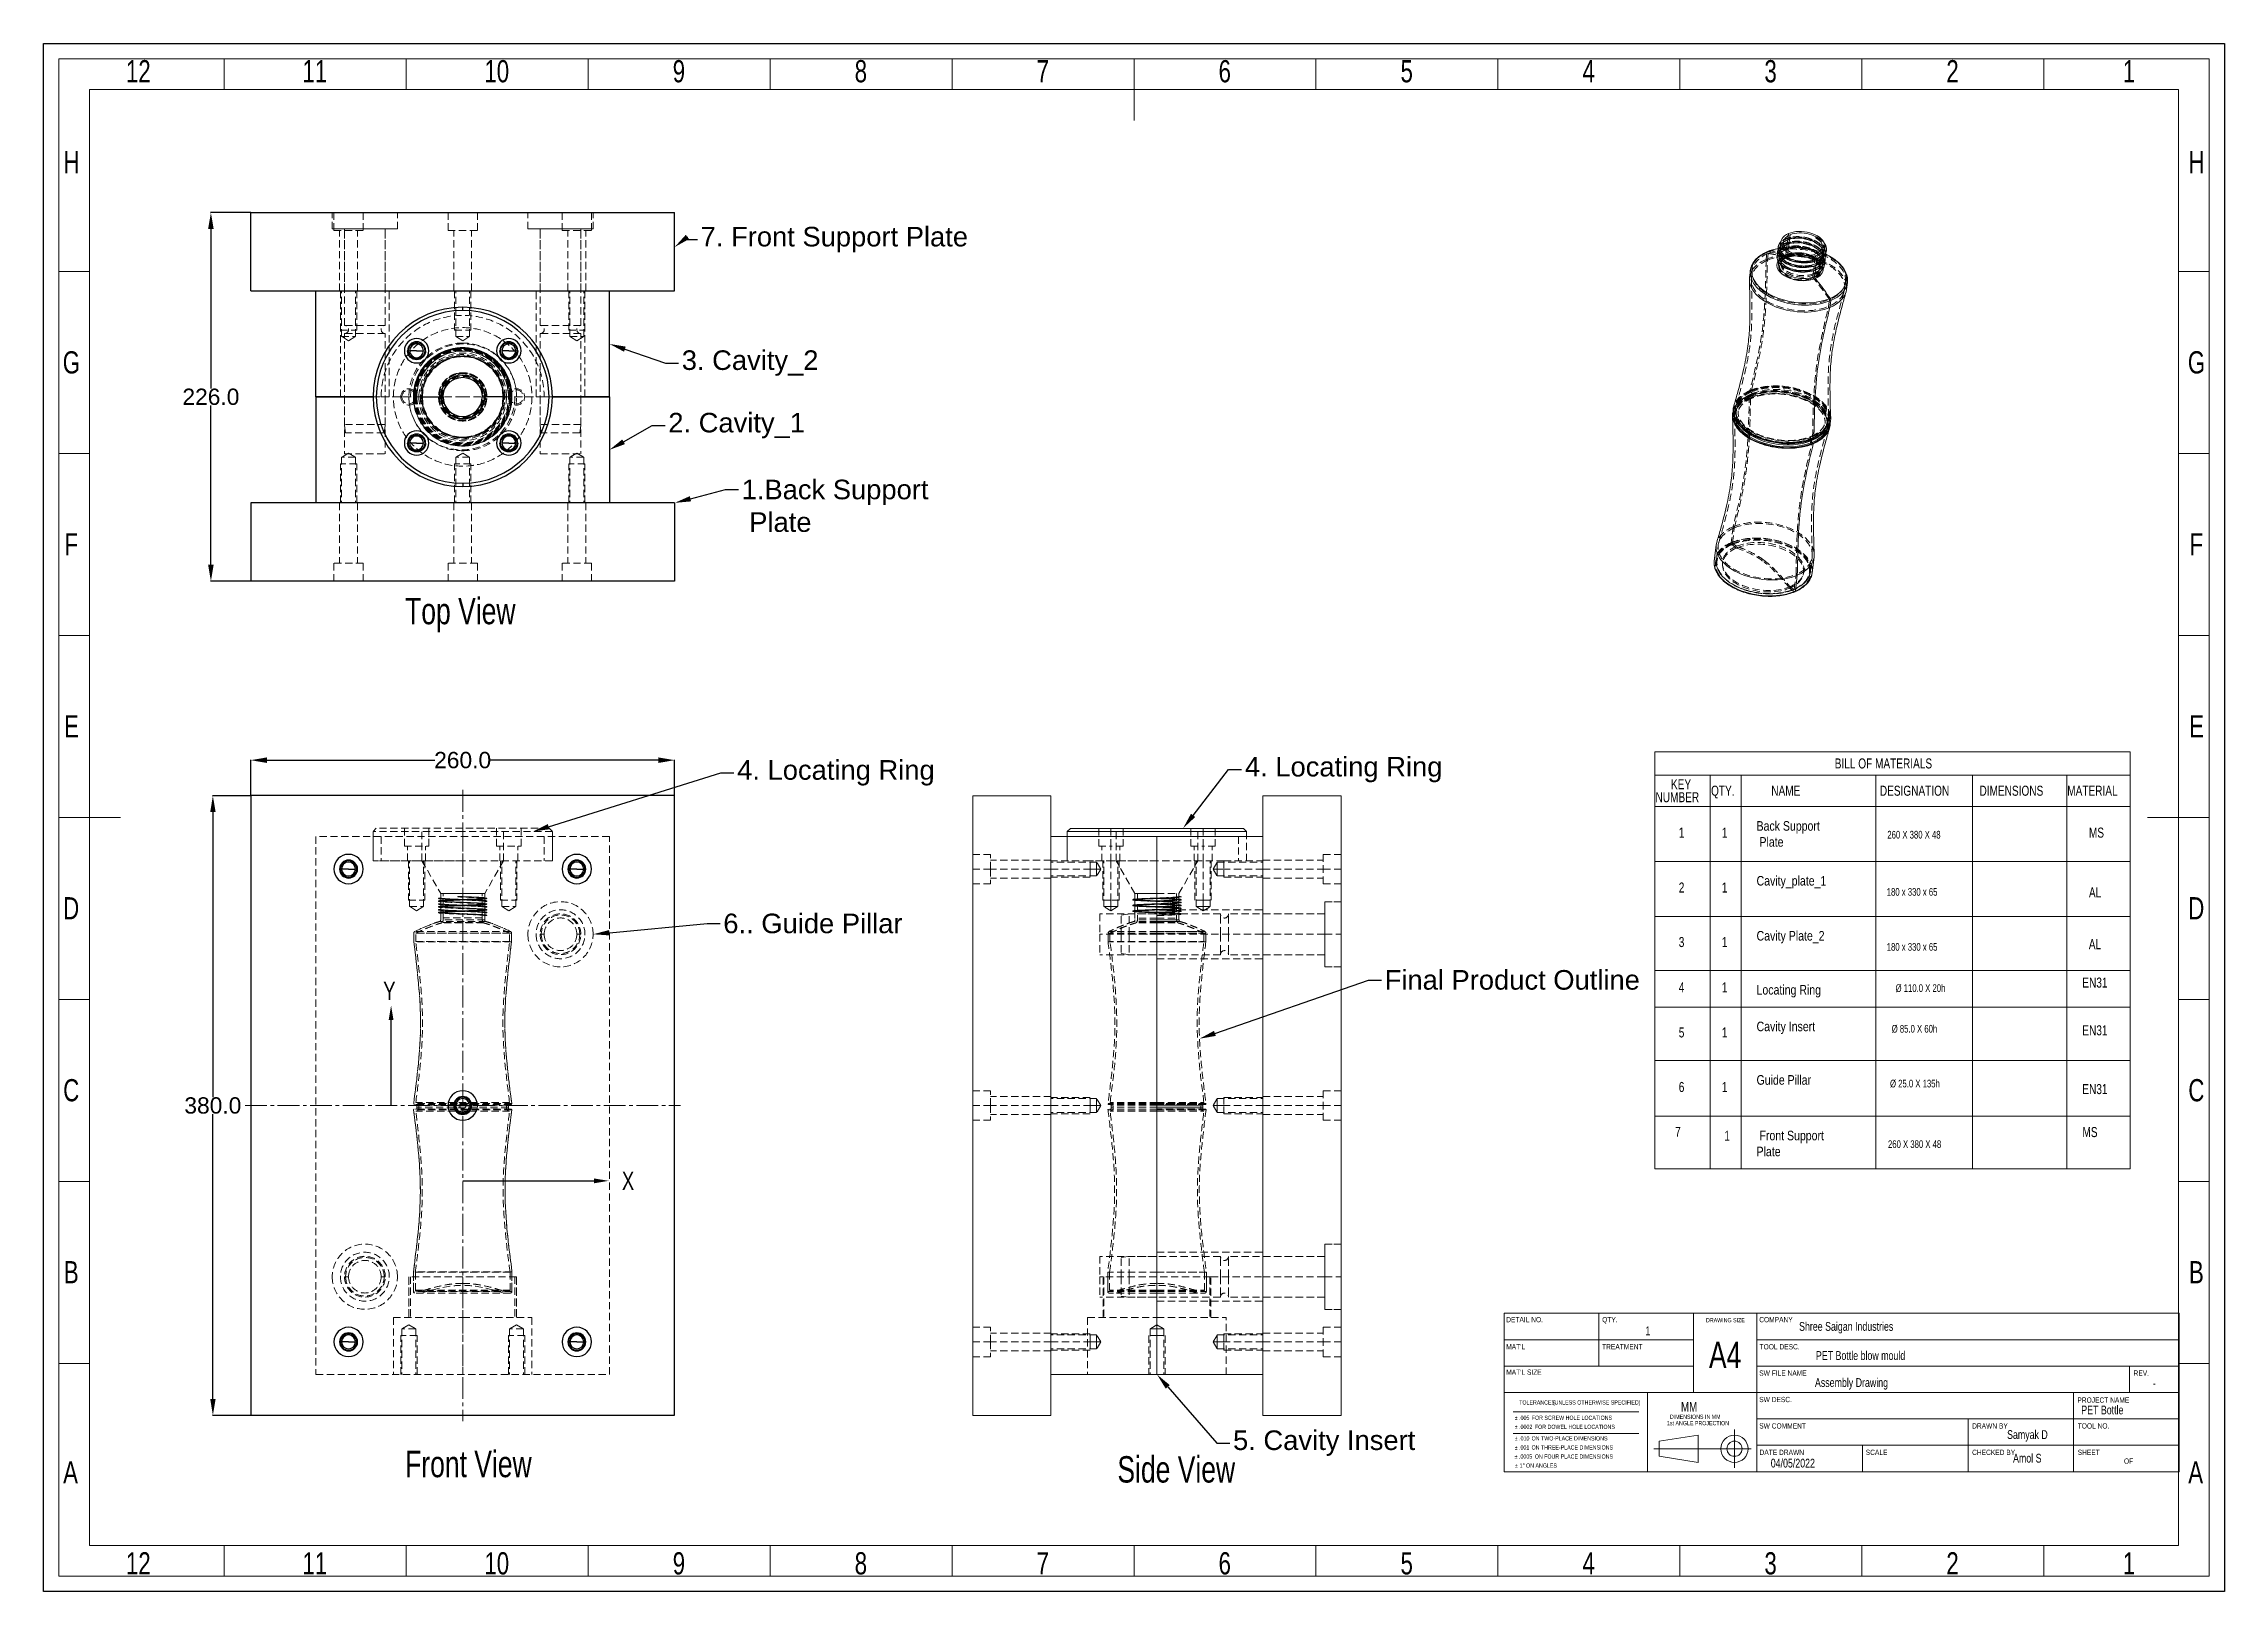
# Model space of a CAD drawing. Header units: millimetres. Extents: x -4200 to 3581, y -7493 to -4075.
# Drawn here: x -346 to 991, y -5024 to -4075 of the extents above; entities that cross this region are included whole.
import ezdxf
from ezdxf import colors
from ezdxf.entities.mleader import LeaderData, LeaderLine
from ezdxf.enums import TextEntityAlignment as Align
from ezdxf.math import Vec2, Vec3

# ---------------------------------------------------------------- set-up
doc = ezdxf.new("R2010")
doc.units = ezdxf.units.MM
doc.header["$LTSCALE"] = 0.7
for name, pattern in [('CENTER2', [28.575, 19.05, -3.175, 3.175, -3.175]), ('HIDDEN', [9.525, 6.35, -3.175]), ('SLD-SOLID', [0])]:
    doc.linetypes.add(name, pattern=pattern)
for name, color, linetype in [('BORDER', 174, 'Continuous'), ('cen lines', 40, 'Continuous'), ('DIM_&_NOTES', 5, 'Continuous'), ('DIM___NOTES', 5, 'SLD-SOLID'), ('txt', 20, 'Continuous')]:
    doc.layers.add(name, color=color, linetype=linetype)
doc.layers.add('dim', color=50, linetype='Continuous', lineweight=5)
doc.layers.add('out txt', color=202, linetype='Continuous', lineweight=13)
doc.styles.add('SLDTEXTSTYLE0', font='TXT', dxfattribs={"width": 0.75})
doc.styles.add('SLDTEXTSTYLE1', font='TXT', dxfattribs={"width": 0.822222})
doc.styles.get("Standard").update_dxf_attribs({"font": 'arial.ttf'})
doc.dimstyles.get("Standard").update_dxf_attribs({"dimtxt": 10, "dimasz": 11, "dimexe": 0.18, "dimexo": 0.0625, "dimgap": 0.09, "dimtad": 0, "dimtih": 1, "dimtoh": 1, "dimdec": 1, "dimzin": 0, "dimdsep": 46, "dimtxsty": 'Standard', "dimcen": 0.09, "dimadec": 0, "dimazin": 0, "dimtfac": 1, "dimtdec": 1, "dimtofl": 0, "dimtmove": 0, "dimatfit": 3, "dimfxl": 1, "dimtolj": 1, "dimtzin": 0, "dimarcsym": 0})

msp = doc.modelspace()

# ---------------------------------------------------------------- texts
at = {"color": 3, "char_height": 11.25, "attachment_point": 1, "style": 'SLDTEXTSTYLE0'}
for s, insert in [('Y', (-137.79, -4650.4)), ('X', (8.6, -4766.89))]:
    msp.add_mtext(s, dxfattribs=dict(at, insert=insert))
at = {"layer": 'BORDER', "color": 2, "linetype": 'Continuous', "lineweight": 9, "style": 'SLDTEXTSTYLE0', "width": 0.75}
for s, height, p in [('Top View', 16.192, (-124.37, -4436)), ('260 X 380 X 48', 4.7228, (784.69, -4563.98)), ('180 x 330 x 65', 4.7228, (784.34, -4599.05)), ('180 x 330 x 65', 4.7228, (784.34, -4632.78)), ('%%C 110.0 X 20h', 4.7228, (789.74, -4658.07)), ('%%C 85.0 X 60h', 4.7228, (787.37, -4683)), ('%%C 25.0 X 135h', 4.7228, (786.34, -4716.6)), ('260 X 380 X 48', 4.7228, (785.1, -4753.75)), ('1', 5.4, (636.34, -4868.74)), ('Assembly Drawing', 5.3975, (740.3, -4900.49)), ('-', 5.4, (947.5, -4900.94)), ('Samyak D', 5.397, (858.13, -4932.4)), ('Front View', 16.192, (-124.37, -4959.08)), ('Side View', 16.192, (312.47, -4962.37)), ('Amol S', 5.397, (861.8, -4946.87))]:
    msp.add_text(s, height=height, dxfattribs=at).set_placement(p, align=Align.BOTTOM_LEFT)
at = {"layer": 'BORDER', "color": 3, "linetype": 'Continuous', "lineweight": 9, "style": 'SLDTEXTSTYLE0'}
for s, insert, char_height, attachment_point in [('DETAIL NO.', (550.95, -4855.97), 3.239, 1), ('QTY.', (609.81, -4855.97), 3.239, 1), ('DRAWING SIZE', (685.38, -4856.63), 2.5908, 2), ('COMPANY', (706.13, -4855.97), 3.239, 1), ('Shree Saigan Industries', (730.57, -4859.04), 5.3975, 1), ("MAT'L", (550.95, -4872.6), 3.239, 1), ('TREATMENT', (609.76, -4872.6), 3.239, 1), ('A4', (685.22, -4871.16), 16.192, 2), ('TOOL DESC.', (706.35, -4872.6), 3.239, 1), ('PET Bottle blow mould', (740.91, -4876.92), 5.3975, 1), ("MAT'L SIZE", (550.95, -4888.19), 3.239, 1), ('SW FILE NAME', (706.13, -4888.76), 3.2385, 1), ('REV.', (935.72, -4888.76), 3.239, 1), ('MM', (658.14, -4908.06), 5.95, 1), ('SW DESC.', (706.13, -4904.96), 3.239, 1), ('PROJECT NAME', (901.28, -4905.31), 3.2385, 1), ('1st ANGLE PROJECTION', (649.51, -4919.78), 2.5908, 1), ('DIMENSIONS IN MM', (651.37, -4915.86), 2.5908, 1), ('SW COMMENT', (706.13, -4921.15), 3.239, 1), ('DRAWN BY', (836.69, -4921.15), 3.239, 1), ('TOOL NO.', (901.46, -4921.15), 3.239, 1), ('PET Bottle', (903.63, -4910.28), 5.397, 1), ('DATE DRAWN', (706.32, -4937.34), 3.239, 1), ('04/05/2022', (713.21, -4942.88), 5.397, 1), ('SCALE', (771.45, -4937.34), 3.239, 1), ('CHECKED BY', (836.69, -4937.34), 3.239, 1), ('SHEET', (901.46, -4937.34), 3.239, 1), ('OF', (929.83, -4942.72), 3.239, 1)]:
    msp.add_mtext(s, dxfattribs=dict(at, insert=insert, char_height=char_height, attachment_point=attachment_point))
at = {"layer": 'BORDER', "color": 2, "linetype": 'Continuous', "lineweight": 9}
for s, insert, char_height, attachment_point, style in [('TOLERANCES', (569.9, -4907.09), 2.591, 2, 'SLDTEXTSTYLE0'), ('(UNLESS OTHERWISE SPECIFIED)', (606.42, -4907.09), 2.5908, 2, 'SLDTEXTSTYLE0'), ('± .005', (556.16, -4916.49), 2.591, 1, 'SLDTEXTSTYLE0'), ('± .0002', (556.16, -4922.03), 2.591, 1, 'SLDTEXTSTYLE0'), ('FOR SCREW HOLE LOCATIONS', (566.61, -4916.49), 2.5908, 1, 'SLDTEXTSTYLE0'), ('FOR DOWEL HOLE LOCATIONS', (568.52, -4922.03), 2.5908, 1, 'SLDTEXTSTYLE0'), ('± .001', (556.13, -4934.68), 2.591, 1, 'SLDTEXTSTYLE0'), ('± .010', (556.17, -4929.11), 2.591, 1, 'SLDTEXTSTYLE0'), ('ON THREE-PLACE DIMENSIONS', (566.49, -4934.68), 2.5908, 1, 'SLDTEXTSTYLE0'), ('ON TWO-PLACE DIMENSIONS', (566.53, -4929.11), 2.5908, 1, 'SLDTEXTSTYLE0'), ('± .0005', (556.1, -4940.24), 2.591, 1, 'SLDTEXTSTYLE0'), ('± 1°', (556.13, -4945.79), 2.591, 1, 'SLDTEXTSTYLE1'), ('ON ANGLES', (563.11, -4945.79), 2.591, 1, 'SLDTEXTSTYLE0'), ('ON FOUR PLACE DIMENSIONS', (568.46, -4940.24), 2.5908, 1, 'SLDTEXTSTYLE0')]:
    msp.add_mtext(s, dxfattribs=dict(at, insert=insert, char_height=char_height, attachment_point=attachment_point, style=style))
at = {"layer": 'DIM_&_NOTES', "color": 3, "lineweight": 9, "char_height": 6.16, "attachment_point": 1, "style": 'SLDTEXTSTYLE0'}
for s, insert in [('BILL OF MATERIALS ', (752.43, -4513.42)), ('NUMBER', (642.5, -4534.13)), ('KEY', (652, -4526.17)), ('QTY.', (676.58, -4530.15)), ('NAME', (713.52, -4530.15)), ('DESIGNATION', (780.1, -4530.15)), ('DIMENSIONS', (841.21, -4530.15)), ('MATERIAL', (895.04, -4530.15)), ('1', (656.78, -4555.84)), ('1', (683.2, -4555.84)), ('MS', (908.34, -4555.84)), ('2', (656.78, -4589.52)), ('1', (683.2, -4589.52)), ('AL', (908.34, -4592.55)), ('3', (656.78, -4622.95)), ('1', (683.2, -4622.95)), ('AL', (908.27, -4624.25)), ('4', (656.78, -4650.75)), ('1', (683.2, -4650.75)), ('EN31', (904.29, -4647.8)), ('5', (656.78, -4678.39)), ('1', (683.2, -4678.39)), ('EN31', (904.29, -4677.08)), ('6', (656.78, -4711.84)), ('1', (683.2, -4711.84)), ('EN31', (904.29, -4713.12)), ('7', (654.51, -4739.48)), ('1', (684.73, -4741.75)), ('MS', (904.36, -4739.48))]:
    msp.add_mtext(s, dxfattribs=dict(at, insert=insert))
at = {"layer": 'out txt', "linetype": 'Continuous', "attachment_point": 2, "style": 'SLDTEXTSTYLE0'}
for s, insert, char_height in [('12', (-288.02, -4085.18), 13.605), ('11', (-179.77, -4085.18), 13.605), ('10', (-68.18, -4085.18), 13.605), ('9', (43.55, -4085.18), 13.61), ('8', (155.14, -4085.18), 13.61), ('7', (266.73, -4085.18), 13.61), ('6', (378.32, -4085.18), 13.61), ('5', (489.91, -4085.18), 13.61), ('4', (601.5, -4085.18), 13.61), ('3', (713.09, -4085.18), 13.61), ('2', (824.68, -4085.18), 13.61), ('1', (932.92, -4085.18), 13.61), ('H', (-329.06, -4140.98), 13.61), ('H', (974.31, -4140.98), 13.61), ('G', (-329.07, -4263.73), 13.61), ('G', (974.31, -4263.73), 13.61), ('F', (-329.17, -4375.32), 13.61), ('F', (974.21, -4375.32), 13.61), ('E', (-329.01, -4486.91), 13.61), ('E', (974.37, -4486.91), 13.61), ('D', (-329.19, -4598.5), 13.61), ('D', (974.19, -4598.5), 13.61), ('C', (-329.17, -4710.09), 13.61), ('C', (974.21, -4710.09), 13.61), ('B', (-329.13, -4821.68), 13.61), ('B', (974.24, -4821.68), 13.61), ('A', (-329.57, -4944.43), 13.61), ('A', (973.8, -4944.43), 13.61), ('12', (-288.02, -5000.22), 13.605), ('11', (-179.77, -5000.22), 13.605), ('10', (-68.18, -5000.22), 13.605), ('9', (43.55, -5000.22), 13.61), ('8', (155.14, -5000.22), 13.61), ('7', (266.73, -5000.22), 13.61), ('6', (378.32, -5000.22), 13.61), ('5', (489.91, -5000.22), 13.61), ('4', (601.5, -5000.22), 13.61), ('3', (713.09, -5000.22), 13.61), ('2', (824.68, -5000.22), 13.61), ('1', (932.92, -5000.22), 13.61)]:
    msp.add_mtext(s, dxfattribs=dict(at, insert=insert, char_height=char_height))
at = {"layer": 'txt', "lineweight": 9, "char_height": 5.88, "attachment_point": 1, "style": 'SLDTEXTSTYLE1'}
for s, insert in [('Back Support \\P Plate', (704.49, -4551.88)), ('Cavity_plate_1', (704.49, -4585.51)), ('Cavity Plate_2', (704.49, -4619.24)), ('Locating Ring', (704.49, -4652.37)), ('Cavity Insert', (704.49, -4674.84)), ('Guide Pillar', (704.49, -4707.66)), (' Front Support \\PPlate', (704.49, -4741.74))]:
    msp.add_mtext(s, dxfattribs=dict(at, insert=insert))

# ---------------------------------------------------------------- blocks, each defined once
blk = doc.blocks.new('A$C55b2053a')
at = {"color": 6, "linetype": 'Continuous', "lineweight": 0, "extrusion": (2.22045e-16, 1, -2.22045e-16)}
for p, q in [((2691.4, 153), (3071.4, 153)), ((2691.4, 105), (2691.4, 153)), ((3071.4, 105), (3071.4, 153)), ((2691.4, 105), (3071.4, 105)), ((2716.4, 40), (2716.4, 105)), ((3046.4, 40), (3046.4, 105)), ((3046.4, 95), (3049.4, 95)), ((3051.4, 93), (3049.4, 95)), ((3049.4, -15), (3049.4, 95)), ((3051.4, -13), (3051.4, 93)), ((3046.4, 40), (2716.4, 40)), ((2716.4, 40), (2716.4, -25)), ((2716.4, 40), (3046.4, 40)), ((3046.4, 40), (3046.4, -25)), ((3051.4, -13), (3049.4, -15)), ((3071.4, -25), (2691.4, -25)), ((2691.4, -25), (2691.4, -73)), ((3046.4, -15), (3049.4, -15)), ((3071.4, -25), (3071.4, -73)), ((3071.4, -73), (2691.4, -73))]:
    blk.add_line(p, q, dxfattribs=at)
at = {"color": 3, "linetype": 'HIDDEN', "lineweight": 0, "extrusion": (2.22045e-16, 1, -2.22045e-16)}
for p, q in [((2727.4, 142), (2727.4, 153)), ((2736.4, 142), (2736.4, 153)), ((2745.4, 142), (2745.4, 153)), ((2872.4, 142), (2872.4, 153)), ((2881.4, 142), (2881.4, 153)), ((2890.4, 142), (2890.4, 153)), ((3017.4, 142), (3017.4, 153)), ((3026.4, 142), (3026.4, 153)), ((3035.4, 142), (3035.4, 153)), ((2736.4, 142), (2727.4, 142)), ((2730.9, 105), (2730.9, 142)), ((2736.4, 142), (2745.4, 142)), ((2736.4, 105), (2736.4, 142)), ((2741.9, 105), (2741.9, 142)), ((2881.4, 142), (2872.4, 142)), ((2875.9, 105), (2875.9, 142)), ((2881.4, 142), (2890.4, 142)), ((2881.4, 105), (2881.4, 142)), ((2886.9, 105), (2886.9, 142)), ((3026.4, 142), (3017.4, 142)), ((3020.9, 105), (3020.9, 142)), ((3026.4, 142), (3035.4, 142)), ((3026.4, 105), (3026.4, 142)), ((3031.9, 105), (3031.9, 142)), ((2731.4, 81), (2731.4, 105)), ((2732.2, 77), (2732.2, 105)), ((2736.4, 105), (2736.4, 81)), ((2740.7, 77), (2740.7, 105)), ((2741.4, 81), (2741.4, 105)), ((2876.4, 81), (2876.4, 105)), ((2877.2, 77), (2877.2, 105)), ((2881.4, 105), (2881.4, 81)), ((2885.7, 77), (2885.7, 105)), ((2886.4, 81), (2886.4, 105)), ((3021.4, 81), (3021.4, 105)), ((3022.2, 77), (3022.2, 105)), ((3026.4, 105), (3026.4, 81)), ((3030.7, 77), (3030.7, 105)), ((3031.4, 81), (3031.4, 105)), ((3046.4, 95), (3031.4, 95)), ((3031.4, 95), (3046.4, 95)), ((2751.4, 82.5), (2716.4, 82.5)), ((2736.4, 81), (2731.4, 81)), ((2736.4, 81), (2741.4, 81)), ((2736.4, 77), (2736.4, 81)), ((2751.4, 82.5), (2751.4, 40)), ((2881.4, 81), (2876.4, 81)), ((2881.4, 81), (2886.4, 81)), ((2881.4, 77), (2881.4, 81)), ((3026.4, 81), (3021.4, 81)), ((3026.4, 81), (3031.4, 81)), ((3026.4, 77), (3026.4, 81)), ((3031.4, 40), (3031.4, 81)), ((3031.4, -1), (3031.4, 81)), ((2736.4, 77), (2732.2, 77)), ((2736.4, 74.4), (2732.2, 77)), ((2736.4, 77), (2740.7, 77)), ((2736.4, 74.4), (2736.4, 77)), ((2736.4, 74.4), (2740.7, 77)), ((2751.4, 73), (2776.4, 73)), ((2776.4, 72.5), (2751.4, 72.5)), ((2776.4, 75), (2763.9, 75)), ((2763.9, 40), (2763.9, 75)), ((2766.4, 40), (2766.4, 69.3)), ((2766.4, 40), (2766.4, 69.3)), ((2767.3, 40), (2767.3, 70.2)), ((2776.4, 70.2), (2767.3, 70.2)), ((2767.3, 40), (2767.3, 70.2)), ((2767.3, 70.2), (2779.3, 70.2)), ((2767.6, 40), (2767.6, 68.5)), ((2768.1, 40), (2768.1, 69)), ((2768.1, 69), (2779.3, 69)), ((2776.4, 73), (2776.4, 75)), ((2788.9, 75), (2776.4, 75)), ((2776.4, 6.9), (2776.4, 73)), ((2776.4, 70.2), (2779.3, 70.2)), ((2779.3, 40), (2779.3, 70.2)), ((2779.3, 40), (2779.3, 70.2)), ((2779.3, 40), (2779.3, 69)), ((2788.9, 40), (2788.9, 75)), ((2881.4, 77), (2877.2, 77)), ((2881.4, 74.4), (2877.2, 77)), ((2877.9, 40), (2877.9, 68.7)), ((2878.8, 40), (2878.8, 70)), ((2878.8, 40), (2878.8, 70)), ((2879.9, 40), (2879.9, 68)), ((2879.9, 68), (2881.3, 68)), ((2879.9, 40), (2879.9, 68)), ((2879.9, 68), (2881.3, 68)), ((2881.3, 40), (2881.3, 68)), ((2881.3, 40), (2881.3, 68)), ((2881.4, 77), (2885.7, 77)), ((2881.4, 74.4), (2881.4, 77)), ((2881.4, 74.4), (2885.7, 77)), ((2882.1, 40), (2882.1, 69.6)), ((2882.1, 40), (2882.1, 69.6)), ((2882.6, 40), (2882.6, 70)), ((2882.6, 40), (2882.6, 70)), ((2883.3, 40), (2883.3, 68.7)), ((2986.4, 75), (2973.9, 75)), ((2973.9, 40), (2973.9, 75)), ((2981.9, 40), (2981.9, 70)), ((2981.9, 70), (2987.1, 70)), ((2981.9, 40), (2981.9, 70)), ((2981.9, 70), (2987.1, 70)), ((2982, 40), (2982, 68.8)), ((2982, 68.8), (2987.1, 68.8)), ((2986.4, 40), (2986.4, 75)), ((2998.9, 75), (2986.4, 75)), ((2987.1, 40), (2987.1, 70)), ((2987.1, 40), (2987.1, 70)), ((2987.1, 40), (2987.1, 68.8)), ((2988.2, 40), (2988.2, 69.2)), ((2988.2, 40), (2988.2, 69.2)), ((2998.9, 40), (2998.9, 75)), ((3000.9, 68.2), (3003.4, 72.5)), ((3000.9, 68.2), (3003.4, 68.2)), ((3000.9, 68.2), (3003.4, 64)), ((3003.4, 72.5), (3003.4, 68.2)), ((3003.4, 72.5), (3031.4, 72.5)), ((3003.4, 64), (3003.4, 68.2)), ((3003.4, 68.2), (3007.4, 68.2)), ((3007.4, 73.2), (3007.4, 68.2)), ((3007.4, 73.2), (3031.4, 73.2)), ((3007.4, 63.2), (3007.4, 68.2)), ((3031.4, 68.2), (3007.4, 68.2)), ((3026.4, 77), (3022.2, 77)), ((3026.4, 74.4), (3022.2, 77)), ((3026.4, 77), (3030.7, 77)), ((3026.4, 74.4), (3026.4, 77)), ((3026.4, 74.4), (3030.7, 77)), ((3031.4, 73.7), (3040.4, 73.7)), ((3031.4, 68.2), (3040.4, 68.2)), ((3040.4, 75.7), (3040.4, 68.2)), ((3040.4, 75.7), (3051.4, 75.7)), ((3040.4, 60.7), (3040.4, 68.2)), ((3040.4, 68.2), (3051.4, 68.2)), ((2764.6, 62), (2763.9, 57)), ((2776.4, 57), (2763.9, 57)), ((2763.9, 1.1), (2763.9, 57)), ((2776.4, 62), (2764.6, 62)), ((2776.4, 62), (2788.2, 62)), ((2776.4, 57), (2788.9, 57)), ((2788.2, 62), (2788.9, 57)), ((2788.9, 1.1), (2788.9, 57)), ((2974.6, 62), (2973.9, 57)), ((2986.4, 57), (2973.9, 57)), ((2973.9, 1.1), (2973.9, 57)), ((2986.4, 62), (2974.6, 62)), ((2986.4, 62), (2998.2, 62)), ((2986.4, 57), (2986.4, 40)), ((2986.4, 57), (2998.9, 57)), ((2994.2, 40), (2994.2, 54.3)), ((2994.2, 40), (2994.2, 54.3)), ((2998.2, 62), (2998.9, 57)), ((2998.9, 1.1), (2998.9, 57)), ((3000.7, 54.8), (3000.5, 54.8)), ((3000.7, 54.8), (3000.5, 54.8)), ((3003.4, 64), (3031.4, 64)), ((3004.2, 54.8), (3004, 54.8)), ((3004.2, 54.8), (3004, 54.8)), ((3007.4, 63.2), (3031.4, 63.2)), ((3007.7, 54.8), (3007.5, 54.8)), ((3007.7, 54.8), (3007.5, 54.8)), ((3011.4, 53.5), (3031.4, 65)), ((3031.4, 65), (3051.4, 65)), ((3031.4, 62.7), (3040.4, 62.7)), ((3040.4, 60.7), (3051.4, 60.7)), ((2740.4, 45), (2716.4, 45)), ((2744.4, 44.2), (2716.4, 44.2)), ((2740.4, 40), (2740.4, 45)), ((2744.4, 40), (2744.4, 44.2)), ((2747, 40), (2744.4, 44.2)), ((2993.4, 40), (2993.4, 53)), ((2993.7, 40), (2993.7, 52.5)), ((2995.3, 40), (2995.3, 53.5)), ((3000.5, 53.5), (2995.3, 53.5)), ((2995.3, 40), (2995.3, 53.5)), ((3000.5, 53.5), (2995.3, 53.5)), ((2996.4, 52), (2995.3, 52)), ((2996.4, 40), (2996.4, 52)), ((3011.4, 52), (2996.4, 52)), ((3004, 53.5), (3000.7, 53.5)), ((3004, 53.5), (3000.7, 53.5)), ((3007.5, 53.5), (3004.2, 53.5)), ((3007.5, 53.5), (3004.2, 53.5)), ((3011.4, 53.5), (3007.7, 53.5)), ((3011.4, 53.5), (3007.7, 53.5)), ((3011.4, 40), (3011.4, 53.5)), ((3011.4, 53.5), (3011.4, 40)), ((2744.4, 35.7), (2716.4, 35.7)), ((2740.4, 35), (2716.4, 35)), ((2740.4, 40), (2740.4, 35)), ((2744.4, 40), (2744.4, 35.7)), ((2747, 40), (2744.4, 35.7)), ((2751.4, 40), (2751.4, -2.5)), ((2761.4, 40), (2761.4, -25)), ((2766.4, 40), (2766.4, 10.6)), ((2766.4, 40), (2766.4, 10.6)), ((2767.3, 40), (2767.3, 9.7)), ((2767.3, 40), (2767.3, 9.7)), ((2767.6, 40), (2767.6, 11.4)), ((2768.1, 40), (2768.1, 10.9)), ((2779.3, 40), (2779.3, 10.9)), ((2779.3, 40), (2779.3, 9.7)), ((2779.3, 9.7), (2779.3, 40)), ((2791.4, 40), (2791.4, -25)), ((2877.9, 40), (2877.9, 11.2)), ((2878.8, 40), (2878.8, 9.9)), ((2878.8, 9.9), (2878.8, 40)), ((2879.1, 10.1), (2879.1, 40)), ((2879.9, 40), (2879.9, 11.9)), ((2879.9, 11.9), (2879.9, 40)), ((2881.3, 40), (2881.3, 11.9)), ((2881.3, 11.9), (2881.3, 40)), ((2882.1, 40), (2882.1, 10.3)), ((2882.1, 10.3), (2882.1, 40)), ((2882.6, 40), (2882.6, 9.9)), ((2882.6, 9.9), (2882.6, 40)), ((2883.3, 40), (2883.3, 11.2)), ((2971.4, 40), (2971.4, -25)), ((2981.9, 40), (2981.9, 10)), ((2981.9, 10), (2981.9, 40)), ((2982, 40), (2982, 11.2)), ((2986.4, 40), (2986.4, -25)), ((2987.1, 40), (2987.1, 11.2)), ((2987.1, 40), (2987.1, 10)), ((2987.1, 10), (2987.1, 40)), ((2988.2, 40), (2988.2, 10.7)), ((2988.2, 10.7), (2988.2, 40)), ((2993.4, 40), (2993.4, 26.9)), ((2993.7, 40), (2993.7, 27.4)), ((2994.2, 40), (2994.2, 25.7)), ((2994.2, 25.7), (2994.2, 40)), ((2995.3, 40), (2995.3, 26.5)), ((2995.3, 26.5), (2995.3, 40)), ((2996.4, 28), (2995.3, 28)), ((2996.4, 40), (2996.4, 28)), ((3011.4, 28), (2996.4, 28)), ((3001.4, 40), (3001.4, -25)), ((3011.4, 40), (3011.4, 26.5)), ((3011.4, 40), (3011.4, 26.5)), ((2998.7, 26.5), (2995.3, 26.5)), ((3000.5, 26.5), (2995.3, 26.5)), ((2999, 25.2), (2998.7, 25.2)), ((3002.2, 26.5), (2999, 26.5)), ((3000.7, 25.2), (3000.5, 25.2)), ((3004, 26.5), (3000.7, 26.5)), ((3000.9, 11.7), (3003.4, 15.9)), ((3002.5, 25.2), (3002.2, 25.2)), ((3005.7, 26.5), (3002.5, 26.5)), ((3003.4, 11.7), (3003.4, 15.9)), ((3003.4, 15.9), (3031.4, 15.9)), ((3004.2, 25.2), (3004, 25.2)), ((3007.5, 26.5), (3004.2, 26.5)), ((3006, 25.2), (3005.8, 25.2)), ((3009.2, 26.5), (3006, 26.5)), ((3007.4, 11.7), (3007.4, 16.7)), ((3007.4, 16.7), (3031.4, 16.7)), ((3007.7, 25.2), (3007.5, 25.2)), ((3011.4, 26.5), (3007.7, 26.5)), ((3009.5, 25.2), (3009.2, 25.2)), ((3009.6, 26.7), (3009.4, 26.7)), ((3011.4, 26.5), (3009.5, 26.5)), ((3011.4, 26.5), (3031.4, 15)), ((3031.4, 17.2), (3040.4, 17.2)), ((3031.4, 15), (3051.4, 15)), ((3040.4, 19.2), (3040.4, 11.7)), ((3040.4, 19.2), (3051.4, 19.2)), ((2736.4, 5.5), (2732.2, 3)), ((2732.2, 3), (2736.4, 3)), ((2732.2, 3), (2732.2, -25)), ((2736.4, 5.5), (2736.4, 3)), ((2736.4, 5.5), (2740.7, 3)), ((2736.4, 3), (2736.4, -1)), ((2740.7, 3), (2736.4, 3)), ((2740.7, 3), (2740.7, -25)), ((2776.4, 7.5), (2751.4, 7.5)), ((2751.4, 6.9), (2776.4, 6.9)), ((2776.4, 1.1), (2763.9, 1.1)), ((2776.4, 9.7), (2767.3, 9.7)), ((2767.3, 9.7), (2779.3, 9.7)), ((2768.1, 10.9), (2779.3, 10.9)), ((2776.4, 9.7), (2779.3, 9.7)), ((2776.4, 6.9), (2776.4, -25)), ((2776.4, 1.1), (2788.9, 1.1)), ((2881.4, 5.5), (2877.2, 3)), ((2877.2, 3), (2881.4, 3)), ((2877.2, 3), (2877.2, -25)), ((2879.9, 11.9), (2881.3, 11.9)), ((2879.9, 11.9), (2881.3, 11.9)), ((2881.4, 5.5), (2881.4, 3)), ((2881.4, 5.5), (2885.7, 3)), ((2881.4, 3), (2881.4, -1)), ((2885.7, 3), (2881.4, 3)), ((2885.7, 3), (2885.7, -25)), ((2986.4, 1.1), (2973.9, 1.1)), ((2981.9, 10), (2987.1, 10)), ((2981.9, 10), (2987.1, 10)), ((2982, 11.2), (2987.1, 11.2)), ((2986.4, 1.1), (2998.9, 1.1)), ((3000.9, 11.7), (3003.4, 11.7)), ((3000.9, 11.7), (3003.4, 7.4)), ((3003.4, 11.7), (3007.4, 11.7)), ((3003.4, 11.7), (3003.4, 7.4)), ((3003.4, 7.4), (3031.4, 7.4)), ((3031.4, 11.7), (3007.4, 11.7)), ((3007.4, 11.7), (3007.4, 6.7)), ((3007.4, 6.7), (3031.4, 6.7)), ((3026.4, 5.5), (3022.2, 3)), ((3022.2, 3), (3026.4, 3)), ((3022.2, 3), (3022.2, -25)), ((3026.4, 5.5), (3026.4, 3)), ((3026.4, 5.5), (3030.7, 3)), ((3026.4, 3), (3026.4, -1)), ((3030.7, 3), (3026.4, 3)), ((3030.7, 3), (3030.7, -25)), ((3031.4, 11.7), (3040.4, 11.7)), ((3031.4, 6.2), (3040.4, 6.2)), ((3040.4, 4.2), (3040.4, 11.7)), ((3040.4, 11.7), (3051.4, 11.7)), ((3040.4, 4.2), (3051.4, 4.2)), ((2716.4, -2.5), (2751.4, -2.5)), ((2731.4, -1), (2736.4, -1)), ((2731.4, -1), (2731.4, -25)), ((2736.4, -25), (2736.4, -1)), ((2741.4, -1), (2736.4, -1)), ((2741.4, -1), (2741.4, -25)), ((2776.4, -3.9), (2763.9, -3.9)), ((2763.9, -63), (2763.9, -3.9)), ((2776.4, -3.9), (2788.9, -3.9)), ((2788.9, -63), (2788.9, -3.9)), ((2876.4, -1), (2881.4, -1)), ((2876.4, -1), (2876.4, -25)), ((2881.4, -25), (2881.4, -1)), ((2886.4, -1), (2881.4, -1)), ((2886.4, -1), (2886.4, -25)), ((2986.4, -3.9), (2973.9, -3.9)), ((2973.9, -63), (2973.9, -3.9)), ((2986.4, -3.9), (2998.9, -3.9)), ((2998.9, -63), (2998.9, -3.9)), ((3021.4, -1), (3026.4, -1)), ((3021.4, -1), (3021.4, -25)), ((3026.4, -25), (3026.4, -1)), ((3031.4, -1), (3026.4, -1)), ((3031.4, -1), (3031.4, -25)), ((3046.4, -10), (3031.4, -10)), ((2730.9, -25), (2730.9, -62)), ((2736.4, -25), (2736.4, -62)), ((2741.9, -25), (2741.9, -62)), ((2763.9, -25), (2763.9, -63)), ((2776.4, -25), (2776.4, -63)), ((2776.4, -25), (2776.4, -63)), ((2788.9, -25), (2788.9, -63)), ((2875.9, -25), (2875.9, -62)), ((2881.4, -25), (2881.4, -62)), ((2886.9, -25), (2886.9, -62)), ((2973.9, -25), (2973.9, -63)), ((2986.4, -25), (2986.4, -63)), ((2986.4, -25), (2986.4, -63)), ((2998.9, -25), (2998.9, -63)), ((3020.9, -25), (3020.9, -62)), ((3026.4, -25), (3026.4, -62)), ((3031.4, -15), (3046.4, -15)), ((3031.9, -25), (3031.9, -62)), ((2727.4, -62), (2736.4, -62)), ((2727.4, -62), (2727.4, -73)), ((2736.4, -62), (2736.4, -73)), ((2745.4, -62), (2736.4, -62)), ((2745.4, -62), (2745.4, -73)), ((2776.4, -63), (2756.4, -63)), ((2756.4, -73), (2756.4, -63)), ((2756.4, -63), (2776.4, -63)), ((2756.4, -63), (2756.4, -73)), ((2776.4, -63), (2776.4, -73)), ((2776.4, -63), (2796.4, -63)), ((2776.4, -63), (2776.4, -73)), ((2796.4, -63), (2776.4, -63)), ((2796.4, -73), (2796.4, -63)), ((2796.4, -63), (2796.4, -73)), ((2872.4, -62), (2881.4, -62)), ((2872.4, -62), (2872.4, -73)), ((2881.4, -62), (2881.4, -73)), ((2890.4, -62), (2881.4, -62)), ((2890.4, -62), (2890.4, -73)), ((2986.4, -63), (2966.4, -63)), ((2966.4, -73), (2966.4, -63)), ((2966.4, -63), (2986.4, -63)), ((2966.4, -63), (2966.4, -73)), ((2986.4, -63), (2986.4, -73)), ((2986.4, -63), (3006.4, -63)), ((2986.4, -63), (2986.4, -73)), ((3006.4, -63), (2986.4, -63)), ((3006.4, -73), (3006.4, -63)), ((3006.4, -63), (3006.4, -73)), ((3017.4, -62), (3026.4, -62)), ((3017.4, -62), (3017.4, -73)), ((3026.4, -62), (3026.4, -73)), ((3035.4, -62), (3026.4, -62)), ((3035.4, -62), (3035.4, -73))]:
    blk.add_line(p, q, dxfattribs=at)
at = {"color": 3, "linetype": 'HIDDEN', "lineweight": 0, "extrusion": (-4.93038e-32, -2.22045e-16, -1)}
for centre, radius, start, end in [((-2767.3, 69.3), 0.892, 0, 90), ((-2767.3, 69.3), 0.892, 0, 90), ((-2768.1, 68.5), 0.476, 360, 90), ((-2878.8, 69.8), 0.259, 82.8799, 180), ((-2878.8, 69.8), 0.259, 82.8799, 180), ((-2882.5, 69.6), 0.412, 0, 97.3305), ((-2882.5, 69.6), 0.412, 0, 97.3305), ((-2987.1, 68.7), 1.24, 90, 155.0158), ((-2987.1, 68.7), 1.24, 90, 155.0158), ((-2995.3, 54.6), 1.13, 270, 343.2025), ((-2995.3, 54.6), 1.13, 270, 343.2025), ((-2994.3, 53.3), 0.97, 308.433, 343.7679), ((-2995.3, 54.6), 2.63, 270, 308.433), ((-2994.3, 26.6), 0.97, 16.2321, 51.567), ((-2995.3, 25.3), 2.63, 51.567, 90), ((-2995.3, 25.3), 1.13, 16.7975, 90), ((-2995.3, 25.3), 1.13, 16.7975, 90), ((-2763.9, -1.4), 2.5, 90, 270), ((-2767.3, 10.6), 0.892, 270, 360), ((-2767.3, 10.6), 0.892, 270, 360), ((-2768.1, 11.4), 0.476, 270, 0), ((-2788.9, -1.4), 2.5, 270, 90), ((-2878.8, 10.1), 0.259, 180, 277.1201), ((-2878.8, 10.1), 0.259, 180, 277.1201), ((-2882.5, 10.3), 0.412, 262.6695, 360), ((-2882.5, 10.3), 0.412, 262.6695, 360), ((-2973.9, -1.4), 2.5, 90, 270), ((-2987.1, 11.2), 1.24, 204.9842, 270), ((-2987.1, 11.2), 1.24, 204.9842, 270), ((-2998.9, -1.4), 2.5, 270, 90)]:
    blk.add_arc(centre, radius, start, end, dxfattribs=at)
at = {"color": 3, "linetype": 'HIDDEN', "lineweight": 0}
for points, knots in [([(2878.8, 70), (2872.2, 69.2), (2865.5, 68.4), (2852.3, 67), (2845.6, 66.4), (2832.4, 65.9), (2825.8, 65.9), (2812.5, 66.5), (2805.9, 67.1), (2792.6, 68.5), (2786, 69.3), (2779.3, 70.2)], [0.0097675, 0.0097675, 0.0097675, 0.0097675, 0.2058602, 0.2058602, 0.4019529, 0.4019529, 0.5980456, 0.5980456, 0.7941383, 0.7941383, 0.990231, 0.990231, 0.990231, 0.990231]), ([(2878.8, 70), (2872.2, 69.2), (2865.5, 68.4), (2852.3, 67), (2845.6, 66.4), (2832.4, 65.9), (2825.8, 65.9), (2812.5, 66.5), (2805.9, 67.1), (2792.6, 68.5), (2786, 69.3), (2779.3, 70.2)], [0.0097675, 0.0097675, 0.0097675, 0.0097675, 0.2058602, 0.2058602, 0.4019529, 0.4019529, 0.5980456, 0.5980456, 0.7941383, 0.7941383, 0.990231, 0.990231, 0.990231, 0.990231]), ([(2779.3, 69), (2785.8, 68.2), (2792.4, 67.3), (2805.5, 65.9), (2812.1, 65.3), (2825.3, 64.7), (2831.9, 64.6), (2845.1, 65.2), (2851.6, 65.7), (2864.8, 67.1), (2871.4, 67.9), (2877.9, 68.7)], [0.0097984, 0.0097984, 0.0097984, 0.0097984, 0.2058798, 0.2058798, 0.4019613, 0.4019613, 0.5980427, 0.5980427, 0.7941241, 0.7941241, 0.9902055, 0.9902055, 0.9902055, 0.9902055]), ([(2877.9, 68.7), (2877.9, 68.5), (2878, 68.3), (2878.2, 67.9), (2878.3, 67.7), (2878.6, 67.3), (2878.7, 67.2), (2879.1, 67), (2879.3, 66.9), (2879.7, 66.8), (2879.9, 66.8), (2880.4, 66.8), (2880.8, 66.8), (2881.4, 66.8), (2881.7, 66.9), (2882.1, 67), (2882.3, 67.1), (2882.6, 67.3), (2882.8, 67.5), (2883, 67.8), (2883.1, 68), (2883.3, 68.4), (2883.3, 68.6), (2883.3, 68.7)], [0.0099167, 0.0099167, 0.0099167, 0.0099167, 0.0956253, 0.0956253, 0.1744053, 0.1744053, 0.2482715, 0.2482715, 0.3230743, 0.3230743, 0.4032293, 0.4032293, 0.5994087, 0.5994087, 0.6974985, 0.6974985, 0.7729699, 0.7729699, 0.8511261, 0.8511261, 0.9311381, 0.9311381, 0.9908139, 0.9908139, 0.9908139, 0.9908139]), ([(2879.9, 68), (2879.8, 68), (2879.8, 68.1), (2879.6, 68.1), (2879.5, 68.1), (2879.4, 68.2), (2879.3, 68.3), (2879.2, 68.5), (2879.2, 68.5), (2879.1, 68.7), (2879.1, 68.8), (2879.1, 68.8), (2879.1, 68.8), (2879.1, 68.8)], [0.0537245, 0.0537245, 0.0537245, 0.0537245, 0.2326335, 0.2326335, 0.4115424, 0.4115424, 0.5890456, 0.5890456, 0.7664293, 0.7664293, 0.9453383, 0.9453383, 0.9482692, 0.9482692, 0.9482692, 0.9482692]), ([(2879.9, 68), (2879.8, 68), (2879.8, 68.1), (2879.6, 68.1), (2879.5, 68.1), (2879.4, 68.2), (2879.3, 68.3), (2879.2, 68.5), (2879.2, 68.5), (2879.1, 68.7), (2879.1, 68.8), (2879.1, 68.8), (2879.1, 68.8), (2879.1, 68.8)], [0.0532624, 0.0532624, 0.0532624, 0.0532624, 0.2323491, 0.2323491, 0.4114358, 0.4114358, 0.5891154, 0.5891154, 0.7666754, 0.7666754, 0.9457621, 0.9457621, 0.9486959, 0.9486959, 0.9486959, 0.9486959]), ([(2882.1, 68.8), (2882.1, 68.8), (2882.1, 68.7), (2882, 68.5), (2882, 68.5), (2881.9, 68.3), (2881.9, 68.3), (2881.7, 68.2), (2881.6, 68.1), (2881.5, 68.1), (2881.4, 68.1), (2881.3, 68), (2881.3, 68), (2881.3, 68)], [0.0458417, 0.0458417, 0.0458417, 0.0458417, 0.2197022, 0.2197022, 0.401442, 0.401442, 0.5831819, 0.5831819, 0.7649044, 0.7649044, 0.9466442, 0.9466442, 0.954541, 0.954541, 0.954541, 0.954541]), ([(2882.1, 68.8), (2882.1, 68.8), (2882.1, 68.7), (2882, 68.5), (2882, 68.5), (2881.9, 68.3), (2881.9, 68.3), (2881.7, 68.2), (2881.6, 68.1), (2881.5, 68.1), (2881.4, 68.1), (2881.3, 68), (2881.3, 68), (2881.3, 68)], [0.045448, 0.045448, 0.045448, 0.045448, 0.2194578, 0.2194578, 0.4013538, 0.4013538, 0.5832498, 0.5832498, 0.7651283, 0.7651283, 0.9470243, 0.9470243, 0.9549279, 0.9549279, 0.9549279, 0.9549279]), ([(2981.9, 70), (2975.3, 69.1), (2968.6, 68.3), (2955.4, 66.9), (2948.8, 66.3), (2935.5, 65.7), (2928.9, 65.7), (2915.7, 66.3), (2909, 66.9), (2895.8, 68.3), (2889.2, 69.2), (2882.6, 70)], [0.0193459, 0.0193459, 0.0193459, 0.0193459, 0.2135418, 0.2135418, 0.4077377, 0.4077377, 0.6019337, 0.6019337, 0.7961296, 0.7961296, 0.9903255, 0.9903255, 0.9903255, 0.9903255]), ([(2981.9, 70), (2975.3, 69.1), (2968.6, 68.3), (2955.4, 66.9), (2948.8, 66.3), (2935.5, 65.7), (2928.9, 65.7), (2915.7, 66.3), (2909, 66.9), (2895.8, 68.3), (2889.2, 69.2), (2882.6, 70)], [0.0193459, 0.0193459, 0.0193459, 0.0193459, 0.2135418, 0.2135418, 0.4077377, 0.4077377, 0.6019337, 0.6019337, 0.7961296, 0.7961296, 0.9903255, 0.9903255, 0.9903255, 0.9903255]), ([(2883.3, 68.7), (2889.9, 67.9), (2896.4, 67), (2909.6, 65.6), (2916.1, 65.1), (2929.3, 64.5), (2935.9, 64.6), (2949.1, 65.2), (2955.7, 65.7), (2968.8, 67.1), (2975.4, 67.9), (2982, 68.8)], [0.009797, 0.009797, 0.009797, 0.009797, 0.2058784, 0.2058784, 0.4019599, 0.4019599, 0.5980413, 0.5980413, 0.7941228, 0.7941228, 0.9902042, 0.9902042, 0.9902042, 0.9902042]), ([(2987.1, 68.8), (2987.6, 67.7), (2988.1, 66.7), (2989, 64.6), (2989.5, 63.6), (2990.4, 61.5), (2990.8, 60.5), (2991.6, 58.4), (2992, 57.3), (2992.7, 55.2), (2993.1, 54.1), (2993.4, 53)], [0.0096823, 0.0096823, 0.0096823, 0.0096823, 0.2057821, 0.2057821, 0.4018818, 0.4018818, 0.5979816, 0.5979816, 0.7940814, 0.7940814, 0.9901812, 0.9901812, 0.9901812, 0.9901812]), ([(2994.2, 54.3), (2993.9, 55.3), (2993.6, 56.3), (2992.9, 58.4), (2992.5, 59.4), (2991.7, 61.4), (2991.3, 62.4), (2990.5, 64.3), (2990, 65.3), (2989.1, 67.3), (2988.7, 68.3), (2988.2, 69.2)], [0.0098118, 0.0098118, 0.0098118, 0.0098118, 0.2058939, 0.2058939, 0.401976, 0.401976, 0.5980581, 0.5980581, 0.7941402, 0.7941402, 0.9902223, 0.9902223, 0.9902223, 0.9902223]), ([(2994.2, 54.3), (2993.9, 55.3), (2993.6, 56.3), (2992.9, 58.4), (2992.5, 59.4), (2991.7, 61.4), (2991.3, 62.4), (2990.5, 64.3), (2990, 65.3), (2989.1, 67.3), (2988.7, 68.3), (2988.2, 69.2)], [0.0098118, 0.0098118, 0.0098118, 0.0098118, 0.2058939, 0.2058939, 0.401976, 0.401976, 0.5980581, 0.5980581, 0.7941402, 0.7941402, 0.9902223, 0.9902223, 0.9902223, 0.9902223]), ([(2766.4, 65), (2766.9, 63.3), (2767.4, 61.7), (2768.4, 58.4), (2768.8, 56.7), (2769.6, 53.4), (2770, 51.8), (2770.6, 48.4), (2770.8, 46.7), (2771.1, 43.4), (2771.1, 41.7), (2771.2, 40)], [0.0194674, 0.0194674, 0.0194674, 0.0194674, 0.2155739, 0.2155739, 0.4116805, 0.4116805, 0.607787, 0.607787, 0.8038935, 0.8038935, 1, 1, 1, 1]), ([(2766.4, 65), (2766.9, 63.3), (2767.4, 61.7), (2768.4, 58.4), (2768.8, 56.7), (2769.6, 53.4), (2770, 51.8), (2770.6, 48.4), (2770.8, 46.7), (2771.1, 43.4), (2771.1, 41.7), (2771.2, 40)], [0.0194674, 0.0194674, 0.0194674, 0.0194674, 0.2155739, 0.2155739, 0.4116805, 0.4116805, 0.607787, 0.607787, 0.8038935, 0.8038935, 1, 1, 1, 1]), ([(2772.4, 40), (2772.3, 41.7), (2772.3, 43.4), (2772, 46.8), (2771.8, 48.5), (2771.2, 51.9), (2770.8, 53.6), (2770, 56.9), (2769.6, 58.6), (2768.6, 61.9), (2768.1, 63.5), (2767.6, 65.1)], [0, 0, 0, 0, 0.19801, 0.19801, 0.3960201, 0.3960201, 0.5940301, 0.5940301, 0.7920401, 0.7920401, 0.9900502, 0.9900502, 0.9900502, 0.9900502]), ([(2997.9, 40), (2997.9, 38.9), (2998, 37.4), (2998.1, 34.3), (2998.1, 33), (2998.3, 30.7), (2998.3, 29.1), (2998.5, 26.7), (2998.6, 25.9), (2998.7, 25.1), (2998.8, 25.1), (2998.9, 25.8), (2999, 26.5), (2999.2, 28.8), (2999.2, 30.4), (2999.4, 33.1), (2999.4, 34.8), (2999.6, 38.7), (2999.7, 40.7), (2999.8, 44), (2999.8, 45.9), (3000, 49.4), (3000.1, 50.8), (3000.2, 53.1), (3000.3, 53.9), (3000.4, 54.8), (3000.5, 54.9), (3000.7, 54.2), (3000.7, 53.4), (3000.9, 51.7), (3000.9, 50.5), (3001.1, 47.3), (3001.2, 45.5), (3001.3, 42.2), (3001.4, 40.2), (3001.5, 35.9), (3001.6, 34.1), (3001.7, 30.7), (3001.8, 29.3), (3002, 27), (3002, 26.2), (3002.2, 25), (3002.3, 25.1), (3002.4, 25.5), (3002.5, 26), (3002.6, 28), (3002.7, 29.3), (3002.8, 32.4), (3002.9, 34.1), (3003, 37.9), (3003.1, 39.8), (3003.3, 43.9), (3003.3, 45.8), (3003.5, 48.8), (3003.5, 50.2), (3003.7, 52.6), (3003.8, 53.5), (3003.9, 54.5), (3004, 54.9), (3004.1, 54.5), (3004.2, 54), (3004.3, 52.3), (3004.4, 51.1), (3004.6, 48.1), (3004.6, 46.4), (3004.8, 42.4), (3004.9, 40.5), (3005, 37.6), (3005, 35.6), (3005.2, 31.7), (3005.3, 30.1), (3005.4, 27.6), (3005.5, 26.6), (3005.6, 25.4), (3005.7, 25.1), (3005.9, 25.3), (3005.9, 26), (3006.1, 27.4), (3006.1, 28.6), (3006.3, 31.6), (3006.4, 33.3), (3006.5, 36.4), (3006.6, 38.3), (3006.7, 42.5), (3006.8, 44.4), (3006.9, 47.9), (3007, 49.5), (3007.2, 52.1), (3007.2, 53.2), (3007.4, 54.6), (3007.5, 54.8), (3007.6, 54.7), (3007.7, 54.3), (3007.8, 52.7), (3007.9, 51.5), (3008, 49.2), (3008.1, 47.6), (3008.2, 43.6), (3008.3, 41.6), (3008.5, 37.8), (3008.5, 35.9), (3008.7, 32.3), (3008.7, 30.7), (3008.9, 27.7), (3009, 26.8), (3009.1, 25.7), (3009.1, 25.4), (3009.3, 25.1), (3009.3, 25.2), (3009.4, 25.5)], [0.000714, 0.000714, 0.000714, 0.000714, 0.318889, 0.318889, 0.575233, 0.575233, 0.808038, 0.808038, 0.999844, 0.999844, 1.192203, 1.192203, 1.381396, 1.381396, 1.623876, 1.623876, 1.95045, 1.95045, 2.33097, 2.33097, 2.675743, 2.675743, 2.977276, 2.977276, 3.282148, 3.282148, 3.57733, 3.57733, 3.937365, 3.937365, 4.307937, 4.307937, 4.658639, 4.658639, 4.909272, 4.909272, 5.108438, 5.108438, 5.312151, 5.312151, 5.507771, 5.507771, 5.770399, 5.770399, 6.075565, 6.075565, 6.342802, 6.342802, 6.611044, 6.611044, 6.87198, 6.87198, 7.183073, 7.183073, 7.539674, 7.539674, 7.896276, 7.896276, 8.207369, 8.207369, 8.468305, 8.468305, 8.736547, 8.736547, 9.003784, 9.003784, 9.30895, 9.30895, 9.571578, 9.571578, 9.767198, 9.767198, 9.970911, 9.970911, 10.170077, 10.170077, 10.42071, 10.42071, 10.771412, 10.771412, 11.141984, 11.141984, 11.502019, 11.502019, 11.797201, 11.797201, 12.102073, 12.102073, 12.403606, 12.403606, 12.748379, 12.748379, 13.128899, 13.128899, 13.455473, 13.455473, 13.697953, 13.697953, 13.887146, 13.887146, 14.079505, 14.079505, 14.271311, 14.271311, 14.504116, 14.504116, 14.760252, 14.760252, 15.07901, 15.07901, 15.07901, 15.07901]), ([(2998.1, 40), (2998.2, 38.9), (2998.2, 37.4), (2998.3, 34.3), (2998.4, 33), (2998.5, 30.7), (2998.6, 29.1), (2998.7, 26.7), (2998.8, 25.9), (2999, 25.1), (2999, 25.1), (2999.2, 25.8), (2999.2, 26.5), (2999.4, 28.8), (2999.5, 30.4), (2999.6, 33.1), (2999.7, 34.8), (2999.8, 38.7), (2999.9, 40.7), (3000, 44), (3000.1, 45.9), (3000.3, 49.4), (3000.3, 50.8), (3000.5, 53.1), (3000.5, 53.9), (3000.7, 54.8), (3000.8, 54.9), (3000.9, 54.2), (3001, 53.4), (3001.1, 51.7), (3001.2, 50.5), (3001.3, 47.3), (3001.4, 45.5), (3001.5, 42.2), (3001.6, 40.2), (3001.8, 35.9), (3001.8, 34.1), (3002, 30.7), (3002.1, 29.3), (3002.2, 27), (3002.3, 26.2), (3002.4, 25), (3002.5, 25.1), (3002.6, 25.5), (3002.7, 26), (3002.9, 28), (3002.9, 29.3), (3003.1, 32.4), (3003.2, 34.1), (3003.3, 37.9), (3003.4, 39.8), (3003.5, 43.9), (3003.6, 45.8), (3003.7, 48.8), (3003.8, 50.2), (3003.9, 52.6), (3004, 53.5), (3004.1, 54.5), (3004.2, 54.9), (3004.4, 54.5), (3004.4, 54), (3004.6, 52.3), (3004.7, 51.1), (3004.8, 48.1), (3004.9, 46.4), (3005, 42.4), (3005.1, 40.5), (3005.2, 37.6), (3005.3, 35.6), (3005.5, 31.7), (3005.5, 30.1), (3005.7, 27.6), (3005.7, 26.6), (3005.9, 25.4), (3006, 25.1), (3006.1, 25.3), (3006.2, 26), (3006.3, 27.4), (3006.4, 28.6), (3006.5, 31.6), (3006.6, 33.3), (3006.7, 36.4), (3006.8, 38.3), (3007, 42.5), (3007, 44.4), (3007.2, 47.9), (3007.3, 49.5), (3007.4, 52.1), (3007.5, 53.2), (3007.6, 54.6), (3007.7, 54.8), (3007.8, 54.7), (3007.9, 54.3), (3008.1, 52.7), (3008.1, 51.5), (3008.3, 49.2), (3008.3, 47.6), (3008.5, 43.6), (3008.6, 41.6), (3008.7, 37.8), (3008.8, 35.9), (3008.9, 32.3), (3009, 30.7), (3009.2, 27.7), (3009.2, 26.8), (3009.3, 25.7), (3009.4, 25.4), (3009.5, 25.1), (3009.6, 25.2), (3009.6, 25.5)], [-15.058921, -15.058921, -15.058921, -15.058921, -14.740581, -14.740581, -14.48478, -14.48478, -14.25228, -14.25228, -14.060726, -14.060726, -13.868619, -13.868619, -13.679673, -13.679673, -13.437512, -13.437512, -13.111366, -13.111366, -12.731344, -12.731344, -12.387022, -12.387022, -12.085885, -12.085885, -11.781412, -11.781412, -11.486617, -11.486617, -11.127054, -11.127054, -10.756968, -10.756968, -10.406726, -10.406726, -10.156421, -10.156421, -9.957515, -9.957515, -9.754069, -9.754069, -9.558706, -9.558706, -9.296422, -9.296422, -8.991656, -8.991656, -8.724769, -8.724769, -8.456879, -8.456879, -8.196284, -8.196284, -7.885599, -7.885599, -7.529465, -7.529465, -7.173331, -7.173331, -6.862646, -6.862646, -6.602051, -6.602051, -6.334161, -6.334161, -6.067274, -6.067274, -5.762508, -5.762508, -5.500224, -5.500224, -5.304861, -5.304861, -5.101415, -5.101415, -4.902509, -4.902509, -4.652205, -4.652205, -4.301963, -4.301963, -3.931876, -3.931876, -3.572313, -3.572313, -3.277518, -3.277518, -2.973045, -2.973045, -2.671908, -2.671908, -2.327586, -2.327586, -1.947565, -1.947565, -1.621418, -1.621418, -1.379257, -1.379257, -1.190311, -1.190311, -0.998204, -0.998204, -0.80665, -0.80665, -0.57415, -0.57415, -0.318349, -0.318349, -0.000009, -0.000009, -0.000009, -0.000009]), ([(2999.6, 40), (2999.7, 41), (2999.7, 42), (2999.8, 43.9), (2999.8, 44.9), (2999.9, 47), (3000, 48.8), (3000.1, 51.8), (3000.2, 52.9), (3000.4, 54.5), (3000.4, 54.8), (3000.6, 54.8), (3000.7, 54.3), (3000.8, 53.1), (3000.8, 52.1), (3001, 49.1), (3001.1, 47.4), (3001.2, 43.9), (3001.3, 41.9), (3001.4, 40)], [0.000003, 0.000003, 0.000003, 0.000003, 0.300042, 0.300042, 0.599771, 0.599771, 1.005683, 1.005683, 1.322539, 1.322539, 1.685409, 1.685409, 2.161874, 2.161874, 2.568815, 2.568815, 2.889798, 2.889798, 3.214168, 3.214168, 3.214168, 3.214168]), ([(2999.9, 40), (2999.9, 41), (2999.9, 42), (3000, 43.9), (3000.1, 44.9), (3000.2, 47), (3000.2, 48.8), (3000.4, 51.8), (3000.5, 52.9), (3000.6, 54.5), (3000.7, 54.8), (3000.8, 54.8), (3000.9, 54.3), (3001, 53.1), (3001.1, 52.1), (3001.3, 49.1), (3001.3, 47.4), (3001.5, 43.9), (3001.6, 41.9), (3001.6, 40)], [-5.783241, -5.783241, -5.783241, -5.783241, -5.243382, -5.243382, -4.704081, -4.704081, -3.973724, -3.973724, -3.403606, -3.403606, -2.750695, -2.750695, -1.893394, -1.893394, -1.161186, -1.161186, -0.583642, -0.583642, -0.000003, -0.000003, -0.000003, -0.000003]), ([(3003.1, 40), (3003.2, 41), (3003.2, 42), (3003.3, 43.9), (3003.3, 44.9), (3003.4, 48), (3003.5, 49.5), (3003.6, 51.5), (3003.7, 52.8), (3003.9, 54.4), (3003.9, 54.8), (3004.1, 54.8), (3004.1, 54.4), (3004.3, 52.8), (3004.4, 51.5), (3004.5, 49.5), (3004.6, 48), (3004.7, 44.9), (3004.7, 43.9), (3004.8, 42), (3004.8, 41), (3004.9, 40)], [0.000002, 0.000002, 0.000002, 0.000002, 0.300889, 0.300889, 0.602699, 0.602699, 1.329398, 1.329398, 2.003913, 2.003913, 2.518405, 2.518405, 3.032896, 3.032896, 3.707412, 3.707412, 4.434111, 4.434111, 4.735921, 4.735921, 5.036808, 5.036808, 5.036808, 5.036808]), ([(3003.4, 40), (3003.4, 41), (3003.4, 42), (3003.5, 43.9), (3003.6, 44.9), (3003.7, 48), (3003.8, 49.5), (3003.9, 51.5), (3003.9, 52.8), (3004.1, 54.4), (3004.2, 54.8), (3004.3, 54.8), (3004.4, 54.4), (3004.6, 52.8), (3004.6, 51.5), (3004.7, 49.5), (3004.8, 48), (3004.9, 44.9), (3005, 43.9), (3005, 42), (3005.1, 41), (3005.1, 40)], [-5.036808, -5.036808, -5.036808, -5.036808, -4.735921, -4.735921, -4.434111, -4.434111, -3.707412, -3.707412, -3.032896, -3.032896, -2.518405, -2.518405, -2.003913, -2.003913, -1.329398, -1.329398, -0.602699, -0.602699, -0.300889, -0.300889, -0.000002, -0.000002, -0.000002, -0.000002]), ([(3006.6, 40), (3006.7, 41.9), (3006.8, 43.9), (3006.9, 47.4), (3007, 49.1), (3007.2, 52.1), (3007.2, 53.1), (3007.3, 54.3), (3007.4, 54.8), (3007.6, 54.8), (3007.6, 54.5), (3007.8, 52.9), (3007.9, 51.8), (3008, 48.8), (3008.1, 47), (3008.2, 44.9), (3008.2, 43.9), (3008.3, 42), (3008.3, 41), (3008.4, 40)], [0.000003, 0.000003, 0.000003, 0.000003, 0.583642, 0.583642, 1.161186, 1.161186, 1.893394, 1.893394, 2.750695, 2.750695, 3.403606, 3.403606, 3.973724, 3.973724, 4.704081, 4.704081, 5.243382, 5.243382, 5.783241, 5.783241, 5.783241, 5.783241]), ([(3006.9, 40), (3006.9, 41.9), (3007, 43.9), (3007.2, 47.4), (3007.2, 49.1), (3007.4, 52.1), (3007.5, 53.1), (3007.6, 54.3), (3007.7, 54.8), (3007.8, 54.8), (3007.9, 54.5), (3008, 52.9), (3008.1, 51.8), (3008.3, 48.8), (3008.3, 47), (3008.4, 44.9), (3008.5, 43.9), (3008.5, 42), (3008.6, 41), (3008.6, 40)], [-3.214168, -3.214168, -3.214168, -3.214168, -2.889798, -2.889798, -2.568815, -2.568815, -2.161874, -2.161874, -1.685409, -1.685409, -1.322539, -1.322539, -1.005683, -1.005683, -0.599771, -0.599771, -0.300042, -0.300042, -0.000003, -0.000003, -0.000003, -0.000003]), ([(2999.6, 40), (2999.6, 40.3), (2999.7, 40.7), (2999.7, 41.4), (2999.7, 41.7), (2999.7, 42.8), (2999.8, 43.5), (2999.8, 44.6), (2999.8, 45), (2999.9, 45.7), (2999.9, 45.9), (2999.9, 46.7), (2999.9, 47.2), (3000, 48.1), (3000, 48.5), (3000, 49.3), (3000.1, 49.6), (3000.1, 50.4), (3000.1, 50.9), (3000.2, 51.5), (3000.2, 51.7), (3000.2, 52), (3000.3, 52.2), (3000.3, 52.6), (3000.3, 52.8), (3000.4, 53.1), (3000.4, 53.3), (3000.5, 53.4), (3000.5, 53.5), (3000.5, 53.5), (3000.5, 53.4), (3000.6, 53.3), (3000.6, 53.2), (3000.6, 53.1), (3000.6, 53), (3000.7, 52.8), (3000.7, 52.6), (3000.7, 52.2), (3000.8, 51.8), (3000.8, 51.2), (3000.8, 50.9), (3000.9, 50.2), (3000.9, 49.8), (3001, 49.1), (3001, 48.7), (3001, 48.2), (3001, 47.9), (3001.1, 47.3), (3001.1, 46.9), (3001.1, 45.9), (3001.1, 45.3), (3001.2, 44.2), (3001.2, 43.7), (3001.3, 42.7), (3001.3, 42.2), (3001.3, 41.3), (3001.3, 40.9), (3001.4, 40.3), (3001.4, 40.1), (3001.4, 40)], [-4.246103, -4.246103, -4.246103, -4.246103, -4.132, -4.132, -4.036309, -4.036309, -3.808009, -3.808009, -3.684987, -3.684987, -3.59646, -3.59646, -3.428017, -3.428017, -3.265271, -3.265271, -3.121351, -3.121351, -2.909144, -2.909144, -2.782118, -2.782118, -2.692457, -2.692457, -2.49429, -2.49429, -2.278718, -2.278718, -2.128168, -2.128168, -1.939495, -1.939495, -1.819753, -1.819753, -1.729421, -1.729421, -1.600061, -1.600061, -1.375994, -1.375994, -1.226826, -1.226826, -1.043481, -1.043481, -0.911472, -0.911472, -0.819095, -0.819095, -0.682649, -0.682649, -0.476385, -0.476385, -0.32961, -0.32961, -0.167729, -0.167729, -0.056184, -0.056184, -0.000001, -0.000001, -0.000001, -0.000001]), ([(2999.6, 40), (2999.7, 40.9), (2999.7, 41.9), (2999.8, 43.8), (2999.8, 44.7), (2999.9, 46.1), (2999.9, 46.7), (3000, 47.9), (3000, 48.4), (3000.1, 49.7), (3000.1, 50.4), (3000.2, 51.6), (3000.2, 52), (3000.4, 53.1), (3000.4, 53.5), (3000.5, 53.5), (3000.6, 53.4), (3000.6, 53.1), (3000.7, 52.9), (3000.7, 52.2), (3000.8, 51.5), (3000.9, 50.3), (3000.9, 49.9), (3001, 48.2), (3001.1, 46.7), (3001.2, 44.5), (3001.2, 44), (3001.3, 42.3), (3001.3, 41.1), (3001.4, 40)], [-4.251363, -4.251363, -4.251363, -4.251363, -3.957472, -3.957472, -3.673419, -3.673419, -3.481531, -3.481531, -3.262407, -3.262407, -2.950957, -2.950957, -2.663364, -2.663364, -2.131077, -2.131077, -1.882487, -1.882487, -1.669907, -1.669907, -1.23434, -1.23434, -1.056023, -1.056023, -0.522304, -0.522304, -0.349274, -0.349274, -0.000003, -0.000003, -0.000003, -0.000003]), ([(3001.6, 40), (3001.6, 40.1), (3001.6, 40.3), (3001.6, 40.9), (3001.6, 41.3), (3001.5, 42.2), (3001.5, 42.7), (3001.5, 43.7), (3001.4, 44.2), (3001.4, 45.3), (3001.4, 45.9), (3001.3, 46.9), (3001.3, 47.3), (3001.3, 47.9), (3001.3, 48.2), (3001.2, 48.7), (3001.2, 49.1), (3001.2, 49.8), (3001.1, 50.2), (3001.1, 50.9), (3001.1, 51.2), (3001, 51.8), (3001, 52.2), (3000.9, 52.6), (3000.9, 52.8), (3000.9, 53), (3000.9, 53.1), (3000.9, 53.2), (3000.8, 53.3), (3000.8, 53.4), (3000.8, 53.5), (3000.7, 53.5), (3000.7, 53.4), (3000.7, 53.3), (3000.6, 53.1), (3000.6, 52.8), (3000.5, 52.6), (3000.5, 52.2), (3000.5, 52), (3000.5, 51.7), (3000.4, 51.5), (3000.4, 50.9), (3000.4, 50.4), (3000.3, 49.6), (3000.3, 49.3), (3000.3, 48.5), (3000.2, 48.1), (3000.2, 47.2), (3000.2, 46.7), (3000.1, 45.9), (3000.1, 45.7), (3000.1, 45), (3000.1, 44.6), (3000, 43.5), (3000, 42.8), (2999.9, 41.7), (2999.9, 41.4), (2999.9, 40.7), (2999.9, 40.3), (2999.9, 40)], [-4.246109, -4.246109, -4.246109, -4.246109, -4.189926, -4.189926, -4.078382, -4.078382, -3.9165, -3.9165, -3.769725, -3.769725, -3.563462, -3.563462, -3.427015, -3.427015, -3.334638, -3.334638, -3.202629, -3.202629, -3.019285, -3.019285, -2.870116, -2.870116, -2.646049, -2.646049, -2.516689, -2.516689, -2.426357, -2.426357, -2.306615, -2.306615, -2.117942, -2.117942, -1.967392, -1.967392, -1.75182, -1.75182, -1.553653, -1.553653, -1.463992, -1.463992, -1.336967, -1.336967, -1.12476, -1.12476, -0.98084, -0.98084, -0.818093, -0.818093, -0.64965, -0.64965, -0.561124, -0.561124, -0.438102, -0.438102, -0.209802, -0.209802, -0.11411, -0.11411, -0.000007, -0.000007, -0.000007, -0.000007]), ([(3001.6, 40), (3001.6, 41.1), (3001.5, 42.3), (3001.5, 44), (3001.4, 44.5), (3001.3, 46.7), (3001.3, 48.2), (3001.2, 49.9), (3001.1, 50.3), (3001.1, 51.5), (3001, 52.2), (3000.9, 52.9), (3000.9, 53.1), (3000.8, 53.4), (3000.8, 53.5), (3000.7, 53.5), (3000.6, 53.1), (3000.5, 52), (3000.4, 51.6), (3000.4, 50.4), (3000.3, 49.7), (3000.3, 48.4), (3000.2, 47.9), (3000.2, 46.7), (3000.1, 46.1), (3000.1, 44.7), (3000, 43.8), (3000, 41.9), (2999.9, 40.9), (2999.9, 40)], [-4.251363, -4.251363, -4.251363, -4.251363, -3.902092, -3.902092, -3.729062, -3.729062, -3.195343, -3.195343, -3.017026, -3.017026, -2.581459, -2.581459, -2.368879, -2.368879, -2.120289, -2.120289, -1.588002, -1.588002, -1.300409, -1.300409, -0.988959, -0.988959, -0.769835, -0.769835, -0.577947, -0.577947, -0.293894, -0.293894, -0.000003, -0.000003, -0.000003, -0.000003]), ([(3003.1, 40), (3003.2, 40.7), (3003.2, 41.4), (3003.2, 42.5), (3003.2, 42.8), (3003.3, 43.5), (3003.3, 44), (3003.3, 45), (3003.4, 45.6), (3003.4, 46.5), (3003.4, 46.9), (3003.5, 48), (3003.5, 48.6), (3003.6, 49.4), (3003.6, 49.7), (3003.6, 50.2), (3003.6, 50.3), (3003.6, 50.9), (3003.7, 51.2), (3003.7, 51.7), (3003.7, 52), (3003.8, 52.4), (3003.8, 52.6), (3003.8, 53), (3003.9, 53.2), (3003.9, 53.4), (3003.9, 53.4), (3004, 53.4), (3004, 53.5), (3004, 53.5), (3004, 53.5), (3004.1, 53.4), (3004.1, 53.3), (3004.1, 53.1), (3004.1, 53), (3004.2, 52.7), (3004.2, 52.5), (3004.3, 52), (3004.3, 51.6), (3004.3, 51.1), (3004.4, 50.9), (3004.4, 50.4), (3004.4, 50.1), (3004.5, 49.1), (3004.5, 48.3), (3004.6, 47), (3004.6, 46.5), (3004.6, 45.4), (3004.7, 44.7), (3004.7, 43.7), (3004.7, 43.4), (3004.8, 42.5), (3004.8, 42), (3004.8, 40.9), (3004.9, 40.4), (3004.9, 40)], [-4.246436, -4.246436, -4.246436, -4.246436, -4.022781, -4.022781, -3.935394, -3.935394, -3.781129, -3.781129, -3.612722, -3.612722, -3.467404, -3.467404, -3.239831, -3.239831, -3.118714, -3.118714, -3.030722, -3.030722, -2.868557, -2.868557, -2.703352, -2.703352, -2.558831, -2.558831, -2.339569, -2.339569, -2.215302, -2.215302, -2.126426, -2.126426, -2.049568, -2.049568, -1.882361, -1.882361, -1.704531, -1.704531, -1.548678, -1.548678, -1.339017, -1.339017, -1.235, -1.235, -1.114324, -1.114324, -0.793006, -0.793006, -0.633165, -0.633165, -0.40749, -0.40749, -0.316989, -0.316989, -0.146074, -0.146074, -0.000005, -0.000005, -0.000005, -0.000005]), ([(3003.1, 40), (3003.2, 41.6), (3003.3, 43.3), (3003.4, 45.5), (3003.4, 46.1), (3003.5, 48.3), (3003.6, 49.6), (3003.7, 51.1), (3003.7, 51.4), (3003.8, 52.6), (3003.9, 53.1), (3004, 53.4), (3004, 53.5), (3004, 53.5), (3004, 53.4), (3004.1, 53.2), (3004.2, 52.6), (3004.3, 51.5), (3004.3, 51.2), (3004.4, 49.8), (3004.5, 48.5), (3004.6, 46.4), (3004.6, 45.9), (3004.7, 44.6), (3004.7, 43.7), (3004.8, 41.9), (3004.8, 40.9), (3004.9, 40)], [-4.253924, -4.253924, -4.253924, -4.253924, -3.754138, -3.754138, -3.54085, -3.54085, -3.00406, -3.00406, -2.828505, -2.828505, -2.294402, -2.294402, -2.129537, -2.129537, -1.964427, -1.964427, -1.432333, -1.432333, -1.268117, -1.268117, -0.734351, -0.734351, -0.561006, -0.561006, -0.284413, -0.284413, -0.000002, -0.000002, -0.000002, -0.000002]), ([(3005.1, 40), (3005.1, 40.8), (3005.1, 41.7), (3005, 42.9), (3005, 43.2), (3005, 44), (3004.9, 44.5), (3004.9, 45.5), (3004.9, 46), (3004.8, 46.9), (3004.8, 47.3), (3004.8, 48.3), (3004.7, 48.9), (3004.7, 49.8), (3004.6, 50.2), (3004.6, 50.8), (3004.6, 51), (3004.6, 51.6), (3004.5, 51.9), (3004.5, 52.4), (3004.4, 52.6), (3004.4, 53), (3004.4, 53.1), (3004.3, 53.3), (3004.3, 53.4), (3004.3, 53.5), (3004.3, 53.5), (3004.2, 53.5), (3004.2, 53.4), (3004.2, 53.4), (3004.2, 53.4), (3004.1, 53.2), (3004.1, 53), (3004, 52.6), (3004, 52.4), (3004, 52), (3004, 51.7), (3003.9, 51.2), (3003.9, 50.9), (3003.9, 50.4), (3003.9, 50.2), (3003.8, 49.7), (3003.8, 49.4), (3003.8, 48.6), (3003.7, 48), (3003.7, 46.9), (3003.7, 46.5), (3003.6, 45.5), (3003.6, 45), (3003.5, 44), (3003.5, 43.5), (3003.5, 42.8), (3003.5, 42.5), (3003.4, 41.5), (3003.4, 40.7), (3003.4, 40)], [-4.246307, -4.246307, -4.246307, -4.246307, -3.981301, -3.981301, -3.893472, -3.893472, -3.733307, -3.733307, -3.567309, -3.567309, -3.422595, -3.422595, -3.201058, -3.201058, -3.02093, -3.02093, -2.92836, -2.92836, -2.705609, -2.705609, -2.546505, -2.546505, -2.369885, -2.369885, -2.198662, -2.198662, -2.121176, -2.121176, -2.033013, -2.033013, -1.911278, -1.911278, -1.685356, -1.685356, -1.540206, -1.540206, -1.372465, -1.372465, -1.216584, -1.216584, -1.12908, -1.12908, -1.009728, -1.009728, -0.777376, -0.777376, -0.631548, -0.631548, -0.461125, -0.461125, -0.311655, -0.311655, -0.224591, -0.224591, -0.000006, -0.000006, -0.000006, -0.000006]), ([(3005.1, 40), (3005.1, 40.9), (3005, 41.9), (3005, 43.7), (3004.9, 44.6), (3004.9, 46), (3004.8, 46.5), (3004.7, 48.5), (3004.7, 49.8), (3004.6, 51.2), (3004.6, 51.5), (3004.5, 52.6), (3004.4, 53.2), (3004.3, 53.4), (3004.3, 53.5), (3004.2, 53.5), (3004.2, 53.4), (3004.1, 53.1), (3004, 52.6), (3003.9, 51.4), (3003.9, 51.1), (3003.8, 49.7), (3003.7, 48.4), (3003.6, 46.3), (3003.6, 45.7), (3003.5, 43.5), (3003.4, 41.7), (3003.4, 40)], [-4.254129, -4.254129, -4.254129, -4.254129, -3.966741, -3.966741, -3.688013, -3.688013, -3.517701, -3.517701, -2.984438, -2.984438, -2.821121, -2.821121, -2.289218, -2.289218, -2.125737, -2.125737, -1.962407, -1.962407, -1.429137, -1.429137, -1.258785, -1.258785, -0.722684, -0.722684, -0.528043, -0.528043, -0.000002, -0.000002, -0.000002, -0.000002]), ([(3006.6, 40), (3006.7, 40.9), (3006.7, 41.9), (3006.8, 43.3), (3006.8, 43.8), (3006.8, 44.9), (3006.9, 45.4), (3006.9, 46.4), (3006.9, 46.9), (3007, 47.5), (3007, 47.8), (3007, 48.4), (3007, 48.8), (3007.1, 49.6), (3007.1, 50), (3007.1, 50.7), (3007.2, 51), (3007.2, 51.6), (3007.2, 52), (3007.3, 52.4), (3007.3, 52.6), (3007.3, 52.9), (3007.3, 52.9), (3007.4, 53.2), (3007.4, 53.3), (3007.5, 53.4), (3007.5, 53.5), (3007.5, 53.5), (3007.5, 53.4), (3007.6, 53.3), (3007.6, 53.3), (3007.6, 53), (3007.7, 52.8), (3007.7, 52.5), (3007.7, 52.3), (3007.8, 52.1), (3007.8, 52), (3007.8, 51.3), (3007.9, 50.7), (3007.9, 49.7), (3008, 49.3), (3008, 48.3), (3008, 47.7), (3008.1, 46.8), (3008.1, 46.6), (3008.1, 45.8), (3008.2, 45.2), (3008.2, 43.9), (3008.2, 43.2), (3008.3, 42.1), (3008.3, 41.8), (3008.3, 40.9), (3008.4, 40.4), (3008.4, 40)], [-4.246257, -4.246257, -4.246257, -4.246257, -3.955219, -3.955219, -3.809399, -3.809399, -3.617669, -3.617669, -3.473911, -3.473911, -3.379439, -3.379439, -3.232482, -3.232482, -3.055839, -3.055839, -2.908426, -2.908426, -2.696817, -2.696817, -2.562556, -2.562556, -2.470815, -2.470815, -2.267904, -2.267904, -2.117528, -2.117528, -1.976174, -1.976174, -1.839123, -1.839123, -1.625277, -1.625277, -1.542637, -1.542637, -1.453697, -1.453697, -1.134272, -1.134272, -0.974915, -0.974915, -0.751097, -0.751097, -0.659367, -0.659367, -0.479297, -0.479297, -0.254507, -0.254507, -0.146269, -0.146269, -0.000008, -0.000008, -0.000008, -0.000008]), ([(3006.6, 40), (3006.7, 41.2), (3006.7, 42.3), (3006.8, 44), (3006.8, 44.6), (3006.9, 46.7), (3007, 48.2), (3007.1, 49.9), (3007.1, 50.3), (3007.2, 51.5), (3007.3, 52.2), (3007.3, 52.9), (3007.4, 53.1), (3007.4, 53.4), (3007.5, 53.5), (3007.6, 53.5), (3007.6, 53.1), (3007.8, 52), (3007.8, 51.6), (3007.9, 50.4), (3007.9, 49.7), (3008, 48.4), (3008, 47.9), (3008.1, 46.7), (3008.1, 46.2), (3008.2, 44.7), (3008.2, 43.8), (3008.3, 41.9), (3008.3, 40.9), (3008.4, 40)], [-4.251417, -4.251417, -4.251417, -4.251417, -3.893972, -3.893972, -3.725758, -3.725758, -3.19287, -3.19287, -3.021303, -3.021303, -2.579628, -2.579628, -2.368294, -2.368294, -2.119725, -2.119725, -1.587598, -1.587598, -1.298589, -1.298589, -0.987254, -0.987254, -0.772079, -0.772079, -0.579726, -0.579726, -0.294705, -0.294705, -0.000003, -0.000003, -0.000003, -0.000003]), ([(3008.6, 40), (3008.6, 40.4), (3008.6, 40.9), (3008.5, 41.8), (3008.5, 42.1), (3008.5, 43.2), (3008.5, 44), (3008.4, 45.3), (3008.4, 45.8), (3008.3, 46.6), (3008.3, 46.8), (3008.3, 47.7), (3008.3, 48.3), (3008.2, 49.3), (3008.2, 49.7), (3008.1, 50.7), (3008.1, 51.3), (3008, 52), (3008, 52.1), (3008, 52.3), (3008, 52.5), (3007.9, 52.8), (3007.9, 53), (3007.8, 53.3), (3007.8, 53.3), (3007.8, 53.4), (3007.8, 53.5), (3007.7, 53.5), (3007.7, 53.4), (3007.7, 53.3), (3007.6, 53.2), (3007.6, 52.9), (3007.6, 52.9), (3007.5, 52.6), (3007.5, 52.4), (3007.5, 52), (3007.5, 51.6), (3007.4, 51), (3007.4, 50.7), (3007.3, 50), (3007.3, 49.6), (3007.3, 48.8), (3007.3, 48.4), (3007.2, 47.8), (3007.2, 47.5), (3007.2, 46.9), (3007.2, 46.4), (3007.1, 45.4), (3007.1, 44.9), (3007, 43.8), (3007, 43.3), (3007, 41.9), (3006.9, 40.9), (3006.9, 40)], [-4.246614, -4.246614, -4.246614, -4.246614, -4.101778, -4.101778, -3.995018, -3.995018, -3.757062, -3.757062, -3.587273, -3.587273, -3.495533, -3.495533, -3.271692, -3.271692, -3.112318, -3.112318, -2.792859, -2.792859, -2.703909, -2.703909, -2.621261, -2.621261, -2.407392, -2.407392, -2.270327, -2.270327, -2.128958, -2.128958, -1.978566, -1.978566, -1.775634, -1.775634, -1.683883, -1.683883, -1.549608, -1.549608, -1.337977, -1.337977, -1.190548, -1.190548, -1.013886, -1.013886, -0.866914, -0.866914, -0.772431, -0.772431, -0.628658, -0.628658, -0.436908, -0.436908, -0.291072, -0.291072, -0.000003, -0.000003, -0.000003, -0.000003]), ([(3008.6, 40), (3008.6, 40.9), (3008.5, 41.9), (3008.5, 43.8), (3008.4, 44.7), (3008.4, 46.2), (3008.3, 46.7), (3008.3, 47.9), (3008.2, 48.4), (3008.2, 49.7), (3008.1, 50.4), (3008, 51.6), (3008, 52), (3007.9, 53.1), (3007.8, 53.5), (3007.7, 53.5), (3007.7, 53.4), (3007.6, 53.1), (3007.6, 52.9), (3007.5, 52.2), (3007.4, 51.5), (3007.4, 50.3), (3007.3, 49.9), (3007.2, 48.2), (3007.2, 46.7), (3007.1, 44.6), (3007, 44), (3007, 42.3), (3006.9, 41.2), (3006.9, 40)], [-4.251417, -4.251417, -4.251417, -4.251417, -3.956715, -3.956715, -3.671694, -3.671694, -3.479341, -3.479341, -3.264166, -3.264166, -2.952831, -2.952831, -2.663822, -2.663822, -2.131695, -2.131695, -1.883126, -1.883126, -1.671792, -1.671792, -1.230117, -1.230117, -1.05855, -1.05855, -0.525662, -0.525662, -0.357448, -0.357448, -0.000003, -0.000003, -0.000003, -0.000003]), ([(2766.4, 15), (2766.9, 16.6), (2767.4, 18.2), (2768.4, 21.5), (2768.8, 23.2), (2769.6, 26.5), (2770, 28.2), (2770.6, 31.5), (2770.8, 33.2), (2771.1, 36.6), (2771.1, 38.3), (2771.2, 40)], [0.0194674, 0.0194674, 0.0194674, 0.0194674, 0.2155739, 0.2155739, 0.4116805, 0.4116805, 0.607787, 0.607787, 0.8038935, 0.8038935, 1, 1, 1, 1]), ([(2766.4, 15), (2766.9, 16.6), (2767.4, 18.2), (2768.4, 21.5), (2768.8, 23.2), (2769.6, 26.5), (2770, 28.2), (2770.6, 31.5), (2770.8, 33.2), (2771.1, 36.6), (2771.1, 38.3), (2771.2, 40)], [0.0194674, 0.0194674, 0.0194674, 0.0194674, 0.2155739, 0.2155739, 0.4116805, 0.4116805, 0.607787, 0.607787, 0.8038935, 0.8038935, 1, 1, 1, 1]), ([(2772.4, 40), (2772.3, 38.2), (2772.3, 36.5), (2772, 33.1), (2771.8, 31.4), (2771.2, 28), (2770.8, 26.3), (2770, 23), (2769.6, 21.4), (2768.6, 18.1), (2768.1, 16.4), (2767.6, 14.8)], [0, 0, 0, 0, 0.19801, 0.19801, 0.3960201, 0.3960201, 0.5940301, 0.5940301, 0.7920401, 0.7920401, 0.9900502, 0.9900502, 0.9900502, 0.9900502]), ([(2987.1, 11.2), (2987.6, 12.2), (2988.1, 13.2), (2989, 15.3), (2989.5, 16.3), (2990.4, 18.4), (2990.8, 19.5), (2991.6, 21.6), (2992, 22.6), (2992.7, 24.7), (2993.1, 25.8), (2993.4, 26.9)], [0.0096823, 0.0096823, 0.0096823, 0.0096823, 0.2057821, 0.2057821, 0.4018818, 0.4018818, 0.5979816, 0.5979816, 0.7940814, 0.7940814, 0.9901812, 0.9901812, 0.9901812, 0.9901812]), ([(2997.9, 40), (2997.9, 39.1), (2997.9, 38.2), (2998, 37.1), (2998, 36.8), (2998, 36), (2998.1, 35.6), (2998.1, 34.6), (2998.1, 34), (2998.2, 33.1), (2998.2, 32.7), (2998.2, 31.8), (2998.3, 31.3), (2998.3, 30.5), (2998.3, 30.1), (2998.4, 29.6), (2998.4, 29.4), (2998.4, 29.1), (2998.4, 28.9), (2998.5, 28.3), (2998.5, 28), (2998.5, 27.4), (2998.6, 27.2), (2998.6, 26.8), (2998.7, 26.6), (2998.7, 26.5), (2998.7, 26.5), (2998.8, 26.5), (2998.8, 26.5), (2998.8, 26.5), (2998.8, 26.5), (2998.9, 26.7), (2998.9, 26.9), (2999, 27.5), (2999, 27.7), (2999, 28.2), (2999.1, 28.6), (2999.1, 29.2), (2999.1, 29.4), (2999.2, 29.8), (2999.2, 30.1), (2999.2, 30.9), (2999.2, 31.5), (2999.3, 32.6), (2999.3, 33), (2999.4, 34), (2999.4, 34.7), (2999.5, 35.9), (2999.5, 36.5), (2999.5, 37.4), (2999.5, 37.6), (2999.6, 38.6), (2999.6, 39.3), (2999.6, 40)], [-4.246747, -4.246747, -4.246747, -4.246747, -3.98835, -3.98835, -3.890563, -3.890563, -3.754334, -3.754334, -3.573693, -3.573693, -3.427507, -3.427507, -3.250516, -3.250516, -3.08607, -3.08607, -3.010182, -3.010182, -2.922726, -2.922726, -2.692597, -2.692597, -2.531055, -2.531055, -2.214925, -2.214925, -2.124725, -2.124725, -2.041834, -2.041834, -1.945911, -1.945911, -1.648401, -1.648401, -1.493973, -1.493973, -1.289685, -1.289685, -1.180704, -1.180704, -1.069743, -1.069743, -0.827721, -0.827721, -0.685739, -0.685739, -0.468778, -0.468778, -0.292493, -0.292493, -0.203276, -0.203276, -0.000007, -0.000007, -0.000007, -0.000007]), ([(2999.9, 40), (2999.8, 39.3), (2999.8, 38.6), (2999.8, 37.6), (2999.8, 37.4), (2999.7, 36.5), (2999.7, 35.9), (2999.7, 34.7), (2999.6, 34), (2999.6, 33), (2999.6, 32.6), (2999.5, 31.5), (2999.5, 30.9), (2999.4, 30.1), (2999.4, 29.8), (2999.4, 29.4), (2999.4, 29.2), (2999.3, 28.6), (2999.3, 28.2), (2999.2, 27.7), (2999.2, 27.5), (2999.2, 26.9), (2999.1, 26.7), (2999.1, 26.5), (2999, 26.5), (2999, 26.5), (2999, 26.5), (2999, 26.5), (2999, 26.5), (2998.9, 26.6), (2998.9, 26.8), (2998.8, 27.2), (2998.8, 27.4), (2998.7, 28), (2998.7, 28.3), (2998.7, 28.9), (2998.6, 29.1), (2998.6, 29.4), (2998.6, 29.6), (2998.6, 30.1), (2998.6, 30.5), (2998.5, 31.3), (2998.5, 31.8), (2998.4, 32.7), (2998.4, 33.1), (2998.4, 34), (2998.4, 34.6), (2998.3, 35.6), (2998.3, 36), (2998.3, 36.8), (2998.2, 37.1), (2998.2, 38.2), (2998.2, 39.1), (2998.1, 40)], [-4.246751, -4.246751, -4.246751, -4.246751, -4.043482, -4.043482, -3.954265, -3.954265, -3.777979, -3.777979, -3.561018, -3.561018, -3.419037, -3.419037, -3.177015, -3.177015, -3.066053, -3.066053, -2.957072, -2.957072, -2.752784, -2.752784, -2.598357, -2.598357, -2.300847, -2.300847, -2.204923, -2.204923, -2.122033, -2.122033, -2.031832, -2.031832, -1.715702, -1.715702, -1.55416, -1.55416, -1.324031, -1.324031, -1.236575, -1.236575, -1.160687, -1.160687, -0.996242, -0.996242, -0.81925, -0.81925, -0.673065, -0.673065, -0.492423, -0.492423, -0.356195, -0.356195, -0.258408, -0.258408, -0.00001, -0.00001, -0.00001, -0.00001]), ([(2999.6, 40), (2999.7, 39), (2999.7, 38), (2999.8, 36.1), (2999.8, 35.2), (2999.9, 33.8), (2999.9, 33.2), (3000, 32.1), (3000, 31.5), (3000.1, 30.2), (3000.1, 29.5), (3000.2, 28.3), (3000.2, 27.9), (3000.4, 26.8), (3000.4, 26.5), (3000.5, 26.5), (3000.6, 26.5), (3000.6, 26.8), (3000.7, 27), (3000.7, 27.7), (3000.8, 28.4), (3000.9, 29.7), (3000.9, 30), (3001, 31.7), (3001.1, 33.2), (3001.2, 35.4), (3001.2, 36), (3001.3, 37.6), (3001.3, 38.8), (3001.4, 40)], [-4.251363, -4.251363, -4.251363, -4.251363, -3.957472, -3.957472, -3.673419, -3.673419, -3.481531, -3.481531, -3.262407, -3.262407, -2.950957, -2.950957, -2.663364, -2.663364, -2.131077, -2.131077, -1.882487, -1.882487, -1.669907, -1.669907, -1.23434, -1.23434, -1.056023, -1.056023, -0.522304, -0.522304, -0.349274, -0.349274, -0.000003, -0.000003, -0.000003, -0.000003]), ([(2999.6, 40), (2999.7, 39), (2999.7, 38), (2999.8, 36), (2999.8, 35), (2999.9, 32.9), (3000, 31.1), (3000.1, 28.1), (3000.2, 27), (3000.4, 25.5), (3000.4, 25.2), (3000.6, 25.2), (3000.7, 25.7), (3000.8, 26.8), (3000.8, 27.8), (3001, 30.9), (3001.1, 32.5), (3001.2, 36.1), (3001.3, 38), (3001.4, 40)], [0.000003, 0.000003, 0.000003, 0.000003, 0.300042, 0.300042, 0.599771, 0.599771, 1.005683, 1.005683, 1.322539, 1.322539, 1.685409, 1.685409, 2.161874, 2.161874, 2.568815, 2.568815, 2.889798, 2.889798, 3.214168, 3.214168, 3.214168, 3.214168]), ([(3001.6, 40), (3001.6, 38.8), (3001.5, 37.6), (3001.5, 36), (3001.4, 35.4), (3001.3, 33.2), (3001.3, 31.7), (3001.2, 30), (3001.1, 29.7), (3001.1, 28.4), (3001, 27.7), (3000.9, 27), (3000.9, 26.8), (3000.8, 26.5), (3000.8, 26.5), (3000.7, 26.5), (3000.6, 26.8), (3000.5, 27.9), (3000.4, 28.3), (3000.4, 29.5), (3000.3, 30.2), (3000.3, 31.5), (3000.2, 32.1), (3000.2, 33.2), (3000.1, 33.8), (3000.1, 35.2), (3000, 36.1), (3000, 38), (2999.9, 39), (2999.9, 40)], [-4.251363, -4.251363, -4.251363, -4.251363, -3.902092, -3.902092, -3.729062, -3.729062, -3.195343, -3.195343, -3.017026, -3.017026, -2.581459, -2.581459, -2.368879, -2.368879, -2.120289, -2.120289, -1.588002, -1.588002, -1.300409, -1.300409, -0.988959, -0.988959, -0.769835, -0.769835, -0.577947, -0.577947, -0.293894, -0.293894, -0.000003, -0.000003, -0.000003, -0.000003]), ([(2999.9, 40), (2999.9, 39), (2999.9, 38), (3000, 36), (3000.1, 35), (3000.2, 32.9), (3000.2, 31.1), (3000.4, 28.1), (3000.5, 27), (3000.6, 25.5), (3000.7, 25.2), (3000.8, 25.2), (3000.9, 25.7), (3001, 26.8), (3001.1, 27.8), (3001.3, 30.9), (3001.3, 32.5), (3001.5, 36.1), (3001.6, 38), (3001.6, 40)], [-5.783241, -5.783241, -5.783241, -5.783241, -5.243382, -5.243382, -4.704081, -4.704081, -3.973724, -3.973724, -3.403606, -3.403606, -2.750695, -2.750695, -1.893394, -1.893394, -1.161186, -1.161186, -0.583642, -0.583642, -0.000003, -0.000003, -0.000003, -0.000003]), ([(3001.4, 40), (3001.4, 39.8), (3001.4, 39.6), (3001.4, 39), (3001.4, 38.6), (3001.5, 37.7), (3001.5, 37.2), (3001.5, 36.2), (3001.6, 35.7), (3001.6, 34.7), (3001.6, 34.1), (3001.7, 33.1), (3001.7, 32.7), (3001.7, 32), (3001.7, 31.8), (3001.8, 31.4), (3001.8, 31.2), (3001.8, 30.4), (3001.8, 29.9), (3001.9, 29.1), (3001.9, 28.8), (3002, 28.2), (3002, 27.9), (3002, 27.4), (3002.1, 27.2), (3002.1, 27), (3002.1, 26.9), (3002.1, 26.8), (3002.1, 26.7), (3002.2, 26.5), (3002.2, 26.5), (3002.3, 26.5), (3002.3, 26.5), (3002.3, 26.6), (3002.4, 26.7), (3002.4, 27), (3002.4, 27.3), (3002.5, 27.7), (3002.5, 27.8), (3002.5, 28.1), (3002.6, 28.4), (3002.6, 29.1), (3002.6, 29.6), (3002.7, 30.4), (3002.7, 30.8), (3002.7, 31.6), (3002.8, 32), (3002.8, 32.9), (3002.8, 33.4), (3002.9, 34.1), (3002.9, 34.4), (3002.9, 35), (3002.9, 35.4), (3003, 36.5), (3003, 37.2), (3003.1, 38.3), (3003.1, 38.6), (3003.1, 39.3), (3003.1, 39.6), (3003.1, 40)], [-4.246164, -4.246164, -4.246164, -4.246164, -4.18681, -4.18681, -4.074974, -4.074974, -3.913323, -3.913323, -3.762976, -3.762976, -3.577091, -3.577091, -3.421997, -3.421997, -3.347122, -3.347122, -3.255464, -3.255464, -3.031458, -3.031458, -2.872038, -2.872038, -2.696024, -2.696024, -2.524091, -2.524091, -2.446496, -2.446496, -2.35845, -2.35845, -2.128856, -2.128856, -1.968027, -1.968027, -1.794476, -1.794476, -1.578435, -1.578435, -1.493887, -1.493887, -1.3253, -1.3253, -1.107342, -1.107342, -0.962936, -0.962936, -0.7982, -0.7982, -0.63485, -0.63485, -0.546761, -0.546761, -0.425294, -0.425294, -0.199052, -0.199052, -0.106228, -0.106228, -0.000007, -0.000007, -0.000007, -0.000007]), ([(3003.4, 40), (3003.4, 39.6), (3003.3, 39.3), (3003.3, 38.6), (3003.3, 38.3), (3003.3, 37.2), (3003.2, 36.5), (3003.2, 35.4), (3003.2, 35), (3003.1, 34.4), (3003.1, 34.1), (3003.1, 33.4), (3003.1, 32.9), (3003, 32), (3003, 31.6), (3003, 30.8), (3002.9, 30.4), (3002.9, 29.6), (3002.9, 29.1), (3002.8, 28.4), (3002.8, 28.1), (3002.7, 27.8), (3002.7, 27.7), (3002.7, 27.3), (3002.7, 27), (3002.6, 26.7), (3002.6, 26.6), (3002.5, 26.5), (3002.5, 26.5), (3002.5, 26.5), (3002.4, 26.5), (3002.4, 26.7), (3002.4, 26.8), (3002.4, 26.9), (3002.3, 27), (3002.3, 27.2), (3002.3, 27.4), (3002.2, 27.9), (3002.2, 28.2), (3002.2, 28.8), (3002.1, 29.1), (3002.1, 29.9), (3002.1, 30.4), (3002, 31.2), (3002, 31.4), (3002, 31.8), (3002, 32), (3001.9, 32.7), (3001.9, 33.1), (3001.9, 34.1), (3001.8, 34.7), (3001.8, 35.7), (3001.8, 36.2), (3001.7, 37.2), (3001.7, 37.7), (3001.7, 38.6), (3001.7, 39), (3001.6, 39.6), (3001.6, 39.8), (3001.6, 40)], [-4.246159, -4.246159, -4.246159, -4.246159, -4.139938, -4.139938, -4.047114, -4.047114, -3.820872, -3.820872, -3.699405, -3.699405, -3.611316, -3.611316, -3.447966, -3.447966, -3.28323, -3.28323, -3.138824, -3.138824, -2.920866, -2.920866, -2.752279, -2.752279, -2.667731, -2.667731, -2.45169, -2.45169, -2.278139, -2.278139, -2.11731, -2.11731, -1.887716, -1.887716, -1.799669, -1.799669, -1.722074, -1.722074, -1.550142, -1.550142, -1.374128, -1.374128, -1.214708, -1.214708, -0.990702, -0.990702, -0.899044, -0.899044, -0.824169, -0.824169, -0.669075, -0.669075, -0.48319, -0.48319, -0.332843, -0.332843, -0.171192, -0.171192, -0.059355, -0.059355, -0.000001, -0.000001, -0.000001, -0.000001]), ([(3003.1, 40), (3003.2, 38.3), (3003.3, 36.6), (3003.4, 34.4), (3003.4, 33.8), (3003.5, 31.6), (3003.6, 30.3), (3003.7, 28.8), (3003.7, 28.5), (3003.8, 27.4), (3003.9, 26.8), (3004, 26.5), (3004, 26.5), (3004, 26.5), (3004, 26.5), (3004.1, 26.8), (3004.2, 27.3), (3004.3, 28.5), (3004.3, 28.8), (3004.4, 30.1), (3004.5, 31.5), (3004.6, 33.5), (3004.6, 34), (3004.7, 35.4), (3004.7, 36.2), (3004.8, 38.1), (3004.8, 39), (3004.9, 40)], [-4.253924, -4.253924, -4.253924, -4.253924, -3.754138, -3.754138, -3.54085, -3.54085, -3.00406, -3.00406, -2.828505, -2.828505, -2.294402, -2.294402, -2.129537, -2.129537, -1.964427, -1.964427, -1.432333, -1.432333, -1.268117, -1.268117, -0.734351, -0.734351, -0.561006, -0.561006, -0.284413, -0.284413, -0.000002, -0.000002, -0.000002, -0.000002]), ([(3003.1, 40), (3003.2, 39), (3003.2, 38), (3003.3, 36), (3003.3, 35.1), (3003.4, 31.9), (3003.5, 30.4), (3003.6, 28.4), (3003.7, 27.1), (3003.9, 25.5), (3003.9, 25.2), (3004.1, 25.2), (3004.1, 25.5), (3004.3, 27.1), (3004.4, 28.4), (3004.5, 30.4), (3004.6, 31.9), (3004.7, 35.1), (3004.7, 36), (3004.8, 38), (3004.8, 39), (3004.9, 40)], [0.000002, 0.000002, 0.000002, 0.000002, 0.300889, 0.300889, 0.602699, 0.602699, 1.329398, 1.329398, 2.003913, 2.003913, 2.518405, 2.518405, 3.032896, 3.032896, 3.707412, 3.707412, 4.434111, 4.434111, 4.735921, 4.735921, 5.036808, 5.036808, 5.036808, 5.036808]), ([(3005.1, 40), (3005.1, 39), (3005, 38), (3005, 36.2), (3004.9, 35.3), (3004.9, 34), (3004.8, 33.5), (3004.7, 31.4), (3004.7, 30.1), (3004.6, 28.8), (3004.6, 28.5), (3004.5, 27.3), (3004.4, 26.8), (3004.3, 26.5), (3004.3, 26.5), (3004.2, 26.5), (3004.2, 26.5), (3004.1, 26.8), (3004, 27.3), (3003.9, 28.5), (3003.9, 28.8), (3003.8, 30.2), (3003.7, 31.6), (3003.6, 33.7), (3003.6, 34.2), (3003.5, 36.5), (3003.4, 38.2), (3003.4, 40)], [-4.254129, -4.254129, -4.254129, -4.254129, -3.966741, -3.966741, -3.688013, -3.688013, -3.517701, -3.517701, -2.984438, -2.984438, -2.821121, -2.821121, -2.289218, -2.289218, -2.125737, -2.125737, -1.962407, -1.962407, -1.429137, -1.429137, -1.258785, -1.258785, -0.722684, -0.722684, -0.528043, -0.528043, -0.000002, -0.000002, -0.000002, -0.000002]), ([(3003.4, 40), (3003.4, 39), (3003.4, 38), (3003.5, 36), (3003.6, 35.1), (3003.7, 31.9), (3003.8, 30.4), (3003.9, 28.4), (3003.9, 27.1), (3004.1, 25.5), (3004.2, 25.2), (3004.3, 25.2), (3004.4, 25.5), (3004.6, 27.1), (3004.6, 28.4), (3004.7, 30.4), (3004.8, 31.9), (3004.9, 35.1), (3005, 36), (3005, 38), (3005.1, 39), (3005.1, 40)], [-5.036808, -5.036808, -5.036808, -5.036808, -4.735921, -4.735921, -4.434111, -4.434111, -3.707412, -3.707412, -3.032896, -3.032896, -2.518405, -2.518405, -2.003913, -2.003913, -1.329398, -1.329398, -0.602699, -0.602699, -0.300889, -0.300889, -0.000002, -0.000002, -0.000002, -0.000002]), ([(3004.9, 40), (3004.9, 39.7), (3004.9, 39.4), (3004.9, 38.9), (3004.9, 38.7), (3005, 37.7), (3005, 37), (3005, 35.9), (3005.1, 35.5), (3005.1, 34.8), (3005.1, 34.5), (3005.1, 33.7), (3005.2, 33.2), (3005.2, 32.1), (3005.2, 31.5), (3005.3, 30.6), (3005.3, 30.3), (3005.4, 29.4), (3005.4, 29), (3005.5, 28.3), (3005.5, 28.1), (3005.5, 27.8), (3005.5, 27.6), (3005.6, 27.2), (3005.6, 27), (3005.6, 26.7), (3005.7, 26.6), (3005.7, 26.5), (3005.7, 26.5), (3005.8, 26.5), (3005.8, 26.5), (3005.8, 26.7), (3005.9, 26.7), (3005.9, 26.9), (3005.9, 26.9), (3006, 27.3), (3006, 27.7), (3006.1, 28.5), (3006.1, 28.8), (3006.1, 29.6), (3006.2, 30.1), (3006.2, 30.8), (3006.2, 31.1), (3006.3, 31.7), (3006.3, 32.2), (3006.3, 33.3), (3006.4, 34), (3006.4, 35.2), (3006.4, 35.7), (3006.5, 36.7), (3006.5, 37.2), (3006.6, 38.2), (3006.6, 38.7), (3006.6, 39.4), (3006.6, 39.7), (3006.6, 40)], [-4.246544, -4.246544, -4.246544, -4.246544, -4.167982, -4.167982, -4.094329, -4.094329, -3.871276, -3.871276, -3.745471, -3.745471, -3.656157, -3.656157, -3.478562, -3.478562, -3.265675, -3.265675, -3.122618, -3.122618, -2.880181, -2.880181, -2.768188, -2.768188, -2.659466, -2.659466, -2.454828, -2.454828, -2.300221, -2.300221, -2.121064, -2.121064, -1.907467, -1.907467, -1.824856, -1.824856, -1.735608, -1.735608, -1.417133, -1.417133, -1.25801, -1.25801, -1.035184, -1.035184, -0.942669, -0.942669, -0.771758, -0.771758, -0.536111, -0.536111, -0.389909, -0.389909, -0.218018, -0.218018, -0.079451, -0.079451, -0.000003, -0.000003, -0.000003, -0.000003]), ([(3006.9, 40), (3006.9, 39.7), (3006.9, 39.4), (3006.8, 38.7), (3006.8, 38.2), (3006.8, 37.2), (3006.7, 36.7), (3006.7, 35.7), (3006.7, 35.2), (3006.6, 34), (3006.6, 33.3), (3006.5, 32.2), (3006.5, 31.7), (3006.5, 31.1), (3006.5, 30.8), (3006.4, 30.1), (3006.4, 29.6), (3006.3, 28.8), (3006.3, 28.5), (3006.2, 27.7), (3006.2, 27.3), (3006.1, 26.9), (3006.1, 26.9), (3006.1, 26.7), (3006.1, 26.7), (3006.1, 26.5), (3006, 26.5), (3006, 26.5), (3006, 26.5), (3005.9, 26.6), (3005.9, 26.7), (3005.8, 27), (3005.8, 27.2), (3005.8, 27.6), (3005.7, 27.8), (3005.7, 28.1), (3005.7, 28.3), (3005.7, 29), (3005.6, 29.4), (3005.6, 30.3), (3005.5, 30.6), (3005.5, 31.5), (3005.5, 32.1), (3005.4, 33.2), (3005.4, 33.7), (3005.4, 34.5), (3005.3, 34.8), (3005.3, 35.5), (3005.3, 35.9), (3005.2, 37), (3005.2, 37.7), (3005.2, 38.7), (3005.2, 38.9), (3005.1, 39.4), (3005.1, 39.7), (3005.1, 40)], [-4.246546, -4.246546, -4.246546, -4.246546, -4.167099, -4.167099, -4.028532, -4.028532, -3.856641, -3.856641, -3.710438, -3.710438, -3.474791, -3.474791, -3.30388, -3.30388, -3.211365, -3.211365, -2.988539, -2.988539, -2.829417, -2.829417, -2.510941, -2.510941, -2.421693, -2.421693, -2.339083, -2.339083, -2.125485, -2.125485, -1.946328, -1.946328, -1.791721, -1.791721, -1.587083, -1.587083, -1.478362, -1.478362, -1.366368, -1.366368, -1.123931, -1.123931, -0.980874, -0.980874, -0.767987, -0.767987, -0.590392, -0.590392, -0.501078, -0.501078, -0.375273, -0.375273, -0.152221, -0.152221, -0.078567, -0.078567, -0.000006, -0.000006, -0.000006, -0.000006]), ([(3006.6, 40), (3006.7, 38.8), (3006.7, 37.6), (3006.8, 35.9), (3006.8, 35.4), (3006.9, 33.2), (3007, 31.7), (3007.1, 30), (3007.1, 29.7), (3007.2, 28.4), (3007.3, 27.7), (3007.3, 27), (3007.4, 26.8), (3007.4, 26.5), (3007.5, 26.5), (3007.6, 26.5), (3007.6, 26.8), (3007.8, 27.9), (3007.8, 28.3), (3007.9, 29.5), (3007.9, 30.2), (3008, 31.5), (3008, 32.1), (3008.1, 33.2), (3008.1, 33.8), (3008.2, 35.2), (3008.2, 36.1), (3008.3, 38), (3008.3, 39), (3008.4, 40)], [-4.251417, -4.251417, -4.251417, -4.251417, -3.893972, -3.893972, -3.725758, -3.725758, -3.19287, -3.19287, -3.021303, -3.021303, -2.579628, -2.579628, -2.368294, -2.368294, -2.119725, -2.119725, -1.587598, -1.587598, -1.298589, -1.298589, -0.987254, -0.987254, -0.772079, -0.772079, -0.579726, -0.579726, -0.294705, -0.294705, -0.000003, -0.000003, -0.000003, -0.000003]), ([(3006.6, 40), (3006.7, 38), (3006.8, 36.1), (3006.9, 32.5), (3007, 30.9), (3007.2, 27.8), (3007.2, 26.8), (3007.3, 25.7), (3007.4, 25.2), (3007.6, 25.2), (3007.6, 25.5), (3007.8, 27), (3007.9, 28.1), (3008, 31.1), (3008.1, 32.9), (3008.2, 35), (3008.2, 36), (3008.3, 38), (3008.3, 39), (3008.4, 40)], [0.000003, 0.000003, 0.000003, 0.000003, 0.583642, 0.583642, 1.161186, 1.161186, 1.893394, 1.893394, 2.750695, 2.750695, 3.403606, 3.403606, 3.973724, 3.973724, 4.704081, 4.704081, 5.243382, 5.243382, 5.783241, 5.783241, 5.783241, 5.783241]), ([(3008.6, 40), (3008.6, 39), (3008.5, 38), (3008.5, 36.1), (3008.4, 35.2), (3008.4, 33.8), (3008.3, 33.2), (3008.3, 32.1), (3008.2, 31.5), (3008.2, 30.2), (3008.1, 29.5), (3008, 28.3), (3008, 27.9), (3007.9, 26.8), (3007.8, 26.5), (3007.7, 26.5), (3007.7, 26.5), (3007.6, 26.8), (3007.6, 27), (3007.5, 27.7), (3007.4, 28.4), (3007.4, 29.7), (3007.3, 30), (3007.2, 31.7), (3007.2, 33.2), (3007.1, 35.4), (3007, 35.9), (3007, 37.6), (3006.9, 38.8), (3006.9, 40)], [-4.251417, -4.251417, -4.251417, -4.251417, -3.956715, -3.956715, -3.671694, -3.671694, -3.479341, -3.479341, -3.264166, -3.264166, -2.952831, -2.952831, -2.663822, -2.663822, -2.131695, -2.131695, -1.883126, -1.883126, -1.671792, -1.671792, -1.230117, -1.230117, -1.05855, -1.05855, -0.525662, -0.525662, -0.357448, -0.357448, -0.000003, -0.000003, -0.000003, -0.000003]), ([(3006.9, 40), (3006.9, 38), (3007, 36.1), (3007.2, 32.5), (3007.2, 30.9), (3007.4, 27.8), (3007.5, 26.8), (3007.6, 25.7), (3007.7, 25.2), (3007.8, 25.2), (3007.9, 25.5), (3008, 27), (3008.1, 28.1), (3008.3, 31.1), (3008.3, 32.9), (3008.4, 35), (3008.5, 36), (3008.5, 38), (3008.6, 39), (3008.6, 40)], [-3.214168, -3.214168, -3.214168, -3.214168, -2.889798, -2.889798, -2.568815, -2.568815, -2.161874, -2.161874, -1.685409, -1.685409, -1.322539, -1.322539, -1.005683, -1.005683, -0.599771, -0.599771, -0.300042, -0.300042, -0.000003, -0.000003, -0.000003, -0.000003]), ([(3008.4, 40), (3008.4, 39.4), (3008.4, 38.9), (3008.5, 38), (3008.5, 37.7), (3008.5, 37), (3008.5, 36.5), (3008.6, 35.4), (3008.6, 34.9), (3008.6, 34), (3008.7, 33.5), (3008.7, 32.5), (3008.7, 31.9), (3008.8, 30.9), (3008.8, 30.4), (3008.8, 29.9), (3008.9, 29.7), (3008.9, 29.3), (3008.9, 29), (3008.9, 28.6), (3008.9, 28.4), (3009, 27.9), (3009, 27.7), (3009.1, 27.3), (3009.1, 27.1), (3009.1, 26.8), (3009.2, 26.6), (3009.2, 26.5), (3009.2, 26.5), (3009.2, 26.5), (3009.3, 26.5), (3009.3, 26.5), (3009.3, 26.6), (3009.4, 26.7)], [-2.392113, -2.392113, -2.392113, -2.392113, -2.22657, -2.22657, -2.138839, -2.138839, -1.988459, -1.988459, -1.818084, -1.818084, -1.671546, -1.671546, -1.449485, -1.449485, -1.277689, -1.277689, -1.192551, -1.192551, -1.080135, -1.080135, -0.961174, -0.961174, -0.800681, -0.800681, -0.642706, -0.642706, -0.416346, -0.416346, -0.326586, -0.326586, -0.165819, -0.165819, -0.00001, -0.00001, -0.00001, -0.00001]), ([(3009.6, 26.7), (3009.6, 26.6), (3009.6, 26.5), (3009.5, 26.5), (3009.5, 26.5), (3009.5, 26.5), (3009.5, 26.5), (3009.4, 26.6), (3009.4, 26.8), (3009.3, 27.1), (3009.3, 27.3), (3009.3, 27.7), (3009.2, 27.9), (3009.2, 28.4), (3009.2, 28.6), (3009.1, 29), (3009.1, 29.3), (3009.1, 29.7), (3009.1, 29.9), (3009.1, 30.4), (3009, 30.9), (3009, 31.9), (3009, 32.5), (3008.9, 33.5), (3008.9, 34), (3008.8, 34.9), (3008.8, 35.4), (3008.8, 36.5), (3008.7, 37), (3008.7, 37.7), (3008.7, 38), (3008.7, 38.9), (3008.6, 39.4), (3008.6, 40)], [-2.39211, -2.39211, -2.39211, -2.39211, -2.226301, -2.226301, -2.065534, -2.065534, -1.975773, -1.975773, -1.749414, -1.749414, -1.591439, -1.591439, -1.430946, -1.430946, -1.311984, -1.311984, -1.199569, -1.199569, -1.11443, -1.11443, -0.942634, -0.942634, -0.720573, -0.720573, -0.574036, -0.574036, -0.403661, -0.403661, -0.253281, -0.253281, -0.16555, -0.16555, -0.000007, -0.000007, -0.000007, -0.000007]), ([(2779.3, 10.9), (2785.8, 11.8), (2792.4, 12.6), (2805.5, 14), (2812.1, 14.6), (2825.3, 15.3), (2831.9, 15.3), (2845.1, 14.7), (2851.6, 14.2), (2864.8, 12.8), (2871.4, 12), (2877.9, 11.2)], [0.0097984, 0.0097984, 0.0097984, 0.0097984, 0.2058798, 0.2058798, 0.4019613, 0.4019613, 0.5980427, 0.5980427, 0.7941241, 0.7941241, 0.9902055, 0.9902055, 0.9902055, 0.9902055]), ([(2878.8, 9.9), (2872.2, 10.7), (2865.5, 11.5), (2852.3, 12.9), (2845.6, 13.5), (2832.4, 14.1), (2825.8, 14.1), (2812.5, 13.4), (2805.9, 12.9), (2792.6, 11.4), (2786, 10.6), (2779.3, 9.7)], [0.0097675, 0.0097675, 0.0097675, 0.0097675, 0.2058602, 0.2058602, 0.4019529, 0.4019529, 0.5980456, 0.5980456, 0.7941383, 0.7941383, 0.990231, 0.990231, 0.990231, 0.990231]), ([(2878.8, 9.9), (2872.2, 10.7), (2865.5, 11.5), (2852.3, 12.9), (2845.6, 13.5), (2832.4, 14.1), (2825.8, 14.1), (2812.5, 13.4), (2805.9, 12.9), (2792.6, 11.4), (2786, 10.6), (2779.3, 9.7)], [0.0097675, 0.0097675, 0.0097675, 0.0097675, 0.2058602, 0.2058602, 0.4019529, 0.4019529, 0.5980456, 0.5980456, 0.7941383, 0.7941383, 0.990231, 0.990231, 0.990231, 0.990231]), ([(2981.9, 10), (2975.3, 10.8), (2968.6, 11.6), (2955.4, 13), (2948.8, 13.6), (2935.5, 14.2), (2928.9, 14.2), (2915.7, 13.6), (2909, 13), (2895.8, 11.6), (2889.2, 10.8), (2882.6, 9.9)], [0.0193459, 0.0193459, 0.0193459, 0.0193459, 0.2135418, 0.2135418, 0.4077377, 0.4077377, 0.6019337, 0.6019337, 0.7961296, 0.7961296, 0.9903255, 0.9903255, 0.9903255, 0.9903255]), ([(2981.9, 10), (2975.3, 10.8), (2968.6, 11.6), (2955.4, 13), (2948.8, 13.6), (2935.5, 14.2), (2928.9, 14.2), (2915.7, 13.6), (2909, 13), (2895.8, 11.6), (2889.2, 10.8), (2882.6, 9.9)], [0.0193459, 0.0193459, 0.0193459, 0.0193459, 0.2135418, 0.2135418, 0.4077377, 0.4077377, 0.6019337, 0.6019337, 0.7961296, 0.7961296, 0.9903255, 0.9903255, 0.9903255, 0.9903255]), ([(2883.3, 11.2), (2889.9, 12), (2896.4, 12.9), (2909.6, 14.3), (2916.1, 14.8), (2929.3, 15.4), (2935.9, 15.4), (2949.1, 14.8), (2955.7, 14.2), (2968.8, 12.8), (2975.4, 12), (2982, 11.2)], [0.009797, 0.009797, 0.009797, 0.009797, 0.2058784, 0.2058784, 0.4019599, 0.4019599, 0.5980413, 0.5980413, 0.7941228, 0.7941228, 0.9902042, 0.9902042, 0.9902042, 0.9902042]), ([(2994.2, 25.7), (2993.9, 24.6), (2993.6, 23.6), (2992.9, 21.6), (2992.5, 20.6), (2991.7, 18.6), (2991.3, 17.6), (2990.5, 15.6), (2990, 14.6), (2989.1, 12.6), (2988.7, 11.7), (2988.2, 10.7)], [0.0098118, 0.0098118, 0.0098118, 0.0098118, 0.2058939, 0.2058939, 0.401976, 0.401976, 0.5980581, 0.5980581, 0.7941402, 0.7941402, 0.9902223, 0.9902223, 0.9902223, 0.9902223]), ([(2994.2, 25.7), (2993.9, 24.6), (2993.6, 23.6), (2992.9, 21.6), (2992.5, 20.6), (2991.7, 18.6), (2991.3, 17.6), (2990.5, 15.6), (2990, 14.6), (2989.1, 12.6), (2988.7, 11.7), (2988.2, 10.7)], [0.0098118, 0.0098118, 0.0098118, 0.0098118, 0.2058939, 0.2058939, 0.401976, 0.401976, 0.5980581, 0.5980581, 0.7941402, 0.7941402, 0.9902223, 0.9902223, 0.9902223, 0.9902223]), ([(3009.4, 25.5), (3009.4, 25.7), (3009.4, 25.9), (3009.4, 26.3), (3009.4, 26.5), (3009.4, 26.7)], [-0.1292947, -0.1292947, -0.1292947, -0.1292947, -0.0650104, -0.0650104, -0.0000104, -0.0000104, -0.0000104, -0.0000104]), ([(3009.6, 25.5), (3009.6, 25.5), (3009.5, 25.5), (3009.4, 25.5), (3009.4, 25.5), (3009.4, 25.5)], [-0.02572589, -0.02572589, -0.02572589, -0.02572589, -0.01321649, -0.01321649, -0.00072589, -0.00072589, -0.00072589, -0.00072589]), ([(3009.6, 26.7), (3009.6, 26.5), (3009.6, 26.3), (3009.6, 25.9), (3009.6, 25.7), (3009.6, 25.5)], [-0.1307165, -0.1307165, -0.1307165, -0.1307165, -0.0657165, -0.0657165, -0.0014321, -0.0014321, -0.0014321, -0.0014321]), ([(2877.9, 11.2), (2877.9, 11.4), (2878, 11.6), (2878.2, 12.1), (2878.3, 12.3), (2878.6, 12.6), (2878.7, 12.7), (2879.1, 12.9), (2879.3, 13), (2879.7, 13.1), (2879.9, 13.1), (2880.4, 13.1), (2880.8, 13.1), (2881.4, 13.1), (2881.7, 13.1), (2882.1, 12.9), (2882.3, 12.8), (2882.6, 12.6), (2882.8, 12.4), (2883, 12.1), (2883.1, 11.9), (2883.3, 11.5), (2883.3, 11.4), (2883.3, 11.2)], [0.0099167, 0.0099167, 0.0099167, 0.0099167, 0.0956253, 0.0956253, 0.1744053, 0.1744053, 0.2482715, 0.2482715, 0.3230743, 0.3230743, 0.4032293, 0.4032293, 0.5994087, 0.5994087, 0.6974985, 0.6974985, 0.7729699, 0.7729699, 0.8511261, 0.8511261, 0.9311381, 0.9311381, 0.9908139, 0.9908139, 0.9908139, 0.9908139]), ([(2879.9, 11.9), (2879.8, 11.9), (2879.8, 11.9), (2879.6, 11.8), (2879.5, 11.8), (2879.4, 11.7), (2879.3, 11.6), (2879.2, 11.5), (2879.2, 11.4), (2879.1, 11.2), (2879.1, 11.2), (2879.1, 11.1), (2879.1, 11.1), (2879.1, 11.1)], [0.0537245, 0.0537245, 0.0537245, 0.0537245, 0.2326335, 0.2326335, 0.4115424, 0.4115424, 0.5890456, 0.5890456, 0.7664293, 0.7664293, 0.9453383, 0.9453383, 0.9482692, 0.9482692, 0.9482692, 0.9482692]), ([(2879.9, 11.9), (2879.8, 11.9), (2879.8, 11.9), (2879.6, 11.8), (2879.5, 11.8), (2879.4, 11.7), (2879.3, 11.6), (2879.2, 11.5), (2879.2, 11.4), (2879.1, 11.2), (2879.1, 11.2), (2879.1, 11.1), (2879.1, 11.1), (2879.1, 11.1)], [0.0532624, 0.0532624, 0.0532624, 0.0532624, 0.2323491, 0.2323491, 0.4114358, 0.4114358, 0.5891154, 0.5891154, 0.7666754, 0.7666754, 0.9457621, 0.9457621, 0.9486959, 0.9486959, 0.9486959, 0.9486959]), ([(2882.1, 11.1), (2882.1, 11.2), (2882.1, 11.2), (2882, 11.4), (2882, 11.5), (2881.9, 11.6), (2881.9, 11.7), (2881.7, 11.8), (2881.6, 11.8), (2881.5, 11.9), (2881.4, 11.9), (2881.3, 11.9), (2881.3, 11.9), (2881.3, 11.9)], [0.0458417, 0.0458417, 0.0458417, 0.0458417, 0.2197022, 0.2197022, 0.401442, 0.401442, 0.5831819, 0.5831819, 0.7649044, 0.7649044, 0.9466442, 0.9466442, 0.954541, 0.954541, 0.954541, 0.954541]), ([(2882.1, 11.1), (2882.1, 11.2), (2882.1, 11.2), (2882, 11.4), (2882, 11.5), (2881.9, 11.6), (2881.9, 11.7), (2881.7, 11.8), (2881.6, 11.8), (2881.5, 11.9), (2881.4, 11.9), (2881.3, 11.9), (2881.3, 11.9), (2881.3, 11.9)], [0.045448, 0.045448, 0.045448, 0.045448, 0.2194578, 0.2194578, 0.4013538, 0.4013538, 0.5832498, 0.5832498, 0.7651283, 0.7651283, 0.9470243, 0.9470243, 0.9549279, 0.9549279, 0.9549279, 0.9549279])]:
    blk.add_open_spline(points, degree=3, knots=knots, dxfattribs=at)
blk = doc.blocks.new('*U71')
at = {"layer": 'cen lines', "color": 0, "linetype": 'CENTER2', "lineweight": 9, "transparency": 16777216}
blk.add_line((0, 193.5), (0, -193.5), dxfattribs=at)
blk = doc.blocks.new('*U72')
at = {"layer": 'cen lines', "color": 0, "linetype": 'CENTER2', "lineweight": 9, "transparency": 16777216}
blk.add_line((-133.5, 0), (133.5, 0), dxfattribs=at)
blk = doc.blocks.new('*D73')
at = {"layer": 'Defpoints', "color": 0, "transparency": 16777216}
for p in [(40.9, -4514.5), (-219.1, -4536.3), (40.9, -4536.3)]:
    blk.add_point(p, dxfattribs=at)
at = {"layer": 'dim', "color": 0, "lineweight": -2, "transparency": 16777216}
for p, q in [((-219.1, -4536.2), (-219.1, -4514.3)), ((-209.1, -4514.5), (-106.1, -4514.5)), ((30.9, -4514.5), (-72, -4514.5)), ((40.9, -4536.2), (40.9, -4514.3))]:
    blk.add_line(p, q, dxfattribs=at)
at = {"layer": 'dim', "color": 0, "transparency": 16777216}
for points in [[(-209.1, -4512.8), (-209.1, -4516.2), (-219.1, -4514.5)], [(30.9, -4512.8), (30.9, -4516.2), (40.9, -4514.5)]]:
    blk.add_solid(points, dxfattribs=at)
at = {"layer": 'dim', "color": 0, "transparency": 16777216, "insert": (-89.1, -4514.5), "char_height": 10, "attachment_point": 5}
blk.add_mtext('\\A1;260.0', dxfattribs=at)
blk = doc.blocks.new('*D74')
at = {"layer": 'Defpoints', "color": 0, "transparency": 16777216}
for p in [(-219.1, -4536.3), (-242.3, -4916.3), (-219.1, -4916.3)]:
    blk.add_point(p, dxfattribs=at)
at = {"layer": 'dim', "color": 0, "lineweight": -2, "transparency": 16777216}
for p, q in [((-219.1, -4536.3), (-242.5, -4536.3)), ((-242.3, -4546.3), (-242.3, -4721.1)), ((-242.3, -4906.3), (-242.3, -4731.5)), ((-219.1, -4916.3), (-242.5, -4916.3))]:
    blk.add_line(p, q, dxfattribs=at)
at = {"layer": 'dim', "color": 0, "transparency": 16777216}
for points in [[(-243.9, -4546.3), (-240.6, -4546.3), (-242.3, -4536.3)], [(-243.9, -4906.3), (-240.6, -4906.3), (-242.3, -4916.3)]]:
    blk.add_solid(points, dxfattribs=at)
at = {"layer": 'dim', "color": 0, "transparency": 16777216, "insert": (-242.3, -4726.3), "char_height": 10, "attachment_point": 5}
blk.add_mtext('\\A1;380.0', dxfattribs=at)
blk = doc.blocks.new('*D75')
at = {"layer": 'Defpoints', "color": 0, "transparency": 16777216}
for p in [(-219.1, -4178.7), (-243.5, -4404.7), (-219.1, -4404.7)]:
    blk.add_point(p, dxfattribs=at)
at = {"layer": 'dim', "color": 0, "lineweight": -2, "transparency": 16777216}
for p, q in [((-219.1, -4178.7), (-243.7, -4178.7)), ((-243.5, -4188.7), (-243.5, -4286.5)), ((-243.5, -4394.7), (-243.5, -4296.9)), ((-219.1, -4404.7), (-243.7, -4404.7))]:
    blk.add_line(p, q, dxfattribs=at)
at = {"layer": 'dim', "color": 0, "transparency": 16777216}
for points in [[(-245.2, -4188.7), (-241.8, -4188.7), (-243.5, -4178.7)], [(-245.2, -4394.7), (-241.8, -4394.7), (-243.5, -4404.7)]]:
    blk.add_solid(points, dxfattribs=at)
at = {"layer": 'dim', "color": 0, "transparency": 16777216, "insert": (-243.5, -4291.7), "char_height": 10, "attachment_point": 5}
blk.add_mtext('\\A1;226.0', dxfattribs=at)

# ---------------------------------------------------------------- dimensions: what is measured, and where the dimension line sits
at = {"layer": 'dim'}
for base, p1, p2, picture, middle in [((-243.5, -4404.71), (-219.07, -4178.71), (-219.07, -4404.71), '*D75', (-243.5, -4291.71)), ((-242.27, -4916.26), (-219.07, -4536.26), (-219.07, -4916.26), '*D74', (-242.27, -4726.26))]:
    dim = msp.add_linear_dim(base=base, p1=p1, p2=p2, angle=90, dimstyle='Standard', override={"dimasz": 10}, dxfattribs=at)
    dim.commit()
    dim.dimension.update_dxf_attribs({"geometry": picture, "text_midpoint": middle})
dim = msp.add_linear_dim(base=(40.93, -4514.49), p1=(-219.07, -4536.26), p2=(40.93, -4536.26), dimstyle='Standard', override={"dimasz": 10}, dxfattribs=at)
dim.commit()
dim.dimension.update_dxf_attribs({"geometry": '*D73', "text_midpoint": (-89.07, -4514.49)})

# ---------------------------------------------------------------- linework, layer by layer
at = {"color": 6, "linetype": 'Continuous', "extrusion": (-2.44929e-16, -1, -2.22045e-16)}
for p, q in [((-219.07, -4178.71), (40.93, -4178.71)), ((-219.07, -4226.71), (-219.07, -4178.71)), ((40.93, -4226.71), (40.93, -4178.71)), ((-219.07, -4226.71), (40.93, -4226.71)), ((-179.07, -4291.71), (-179.07, -4226.71)), ((-89.07, -4238.71), (-89.07, -4236.71)), ((0.93, -4291.71), (0.93, -4226.71)), ((-117.35, -4263.42), (-121.6, -4263.42)), ((-117.35, -4263.42), (-113.1, -4263.42)), ((-60.78, -4263.42), (-65.03, -4263.42)), ((-60.78, -4263.42), (-56.53, -4263.42)), ((-179.07, -4291.71), (-144.07, -4291.71)), ((-144.07, -4291.71), (-179.07, -4291.71)), ((-179.07, -4291.71), (-179.07, -4356.71)), ((-114.07, -4291.71), (-102.57, -4291.71)), ((-114.07, -4291.71), (-102.57, -4291.71)), ((-64.07, -4291.71), (-75.57, -4291.71)), ((-64.07, -4291.71), (-75.57, -4291.71)), ((-34.07, -4291.71), (0.93, -4291.71)), ((0.93, -4291.71), (-34.07, -4291.71)), ((0.93, -4291.71), (0.93, -4356.71)), ((-117.35, -4319.99), (-121.6, -4319.99)), ((-117.35, -4319.99), (-113.1, -4319.99)), ((-60.78, -4319.99), (-65.03, -4319.99)), ((-60.78, -4319.99), (-56.53, -4319.99)), ((-89.07, -4344.71), (-89.07, -4346.71)), ((40.93, -4356.71), (-219.07, -4356.71)), ((-219.07, -4356.71), (-219.07, -4404.71)), ((40.93, -4356.71), (40.93, -4404.71)), ((40.93, -4404.71), (-219.07, -4404.71))]:
    msp.add_line(p, q, dxfattribs=at)
at = {"color": 3, "linetype": 'HIDDEN', "lineweight": 0, "extrusion": (-2.44929e-16, -1, -2.22045e-16)}
for p, q in [((-169.07, -4188.71), (-169.07, -4178.71)), ((-169.07, -4188.71), (-169.07, -4178.71)), ((-168.07, -4189.71), (-168.07, -4178.71)), ((-150.07, -4189.71), (-150.07, -4178.71)), ((-129.07, -4188.71), (-129.07, -4178.71)), ((-129.07, -4188.71), (-129.07, -4178.71)), ((-98.07, -4189.71), (-98.07, -4178.71)), ((-80.07, -4189.71), (-80.07, -4178.71)), ((-49.07, -4188.71), (-49.07, -4178.71)), ((-49.07, -4188.71), (-49.07, -4178.71)), ((-28.07, -4189.71), (-28.07, -4178.71)), ((-10.07, -4189.71), (-10.07, -4178.71)), ((-9.07, -4188.71), (-9.07, -4178.71)), ((-9.07, -4188.71), (-9.07, -4178.71)), ((-129.07, -4188.71), (-169.07, -4188.71)), ((-169.07, -4188.71), (-129.07, -4188.71)), ((-168.07, -4189.71), (-150.07, -4189.71)), ((-164.57, -4226.71), (-164.57, -4189.71)), ((-161.57, -4247.87), (-161.57, -4188.71)), ((-161.57, -4226.71), (-161.57, -4188.71)), ((-153.57, -4226.71), (-153.57, -4189.71)), ((-136.57, -4247.87), (-136.57, -4188.71)), ((-136.57, -4226.71), (-136.57, -4188.71)), ((-98.07, -4189.71), (-80.07, -4189.71)), ((-94.57, -4226.71), (-94.57, -4189.71)), ((-83.57, -4226.71), (-83.57, -4189.71)), ((-9.07, -4188.71), (-49.07, -4188.71)), ((-49.07, -4188.71), (-9.07, -4188.71)), ((-41.57, -4247.87), (-41.57, -4188.71)), ((-41.57, -4226.71), (-41.57, -4188.71)), ((-28.07, -4189.71), (-10.07, -4189.71)), ((-24.57, -4226.71), (-24.57, -4189.71)), ((-16.57, -4247.87), (-16.57, -4188.71)), ((-16.57, -4226.71), (-16.57, -4188.71)), ((-13.57, -4226.71), (-13.57, -4189.71)), ((-164.07, -4226.71), (-164.07, -4250.71)), ((-163.32, -4254.71), (-163.32, -4226.71)), ((-154.82, -4254.71), (-154.82, -4226.71)), ((-154.07, -4226.71), (-154.07, -4250.71)), ((-134.07, -4291.71), (-134.07, -4226.71)), ((-94.07, -4226.71), (-94.07, -4250.71)), ((-93.32, -4254.71), (-93.32, -4226.71)), ((-84.82, -4254.71), (-84.82, -4226.71)), ((-84.07, -4226.71), (-84.07, -4250.71)), ((-44.07, -4291.71), (-44.07, -4226.71)), ((-24.07, -4226.71), (-24.07, -4250.71)), ((-23.32, -4254.71), (-23.32, -4226.71)), ((-14.82, -4254.71), (-14.82, -4226.71)), ((-14.07, -4226.71), (-14.07, -4250.71)), ((-164.07, -4250.71), (-154.07, -4250.71)), ((-164.07, -4291.71), (-164.07, -4250.71)), ((-136.57, -4247.87), (-161.57, -4247.87)), ((-136.57, -4252.87), (-161.57, -4252.87)), ((-161.57, -4308.71), (-161.57, -4252.87)), ((-136.57, -4308.71), (-136.57, -4252.87)), ((-94.07, -4250.71), (-84.07, -4250.71)), ((-16.57, -4247.87), (-41.57, -4247.87)), ((-16.57, -4252.87), (-41.57, -4252.87)), ((-41.57, -4308.71), (-41.57, -4252.87)), ((-24.07, -4250.71), (-14.07, -4250.71)), ((-16.57, -4308.71), (-16.57, -4252.87)), ((-14.07, -4291.71), (-14.07, -4250.71)), ((-163.32, -4254.71), (-154.82, -4254.71)), ((-159.07, -4257.26), (-163.32, -4254.71)), ((-159.07, -4257.26), (-154.82, -4254.71)), ((-93.32, -4254.71), (-84.82, -4254.71)), ((-89.07, -4257.26), (-93.32, -4254.71)), ((-89.07, -4257.26), (-84.82, -4254.71)), ((-23.32, -4254.71), (-14.82, -4254.71)), ((-19.07, -4257.26), (-23.32, -4254.71)), ((-19.07, -4257.26), (-14.82, -4254.71)), ((-161.57, -4291.71), (-161.57, -4326.71)), ((-144.07, -4291.71), (-139.07, -4291.71)), ((-114.07, -4291.71), (-139.07, -4291.71)), ((-139.07, -4291.71), (-114.07, -4291.71)), ((-136.57, -4291.71), (-136.57, -4326.71)), ((-102.13, -4291.71), (-101.64, -4291.71)), ((-101.64, -4291.71), (-101.07, -4291.71)), ((-76.5, -4291.71), (-77.07, -4291.71)), ((-76.01, -4291.71), (-76.5, -4291.71)), ((-39.07, -4291.71), (-64.07, -4291.71)), ((-64.07, -4291.71), (-39.07, -4291.71)), ((-41.57, -4291.71), (-41.57, -4326.71)), ((-39.07, -4291.71), (-34.07, -4291.71)), ((-16.57, -4291.71), (-16.57, -4326.71)), ((-136.57, -4308.71), (-161.57, -4308.71)), ((-160.87, -4313.71), (-161.57, -4308.71)), ((-137.27, -4313.71), (-160.87, -4313.71)), ((-137.27, -4313.71), (-136.57, -4308.71)), ((-16.57, -4308.71), (-41.57, -4308.71)), ((-40.87, -4313.71), (-41.57, -4308.71)), ((-17.27, -4313.71), (-40.87, -4313.71)), ((-17.27, -4313.71), (-16.57, -4308.71)), ((-164.07, -4356.71), (-164.07, -4332.71)), ((-154.07, -4332.71), (-164.07, -4332.71)), ((-159.07, -4326.15), (-163.32, -4328.71)), ((-163.32, -4328.71), (-163.32, -4356.71)), ((-154.82, -4328.71), (-163.32, -4328.71)), ((-161.57, -4326.71), (-136.57, -4326.71)), ((-159.07, -4326.15), (-154.82, -4328.71)), ((-154.82, -4328.71), (-154.82, -4356.71)), ((-154.07, -4356.71), (-154.07, -4332.71)), ((-94.07, -4356.71), (-94.07, -4332.71)), ((-84.07, -4332.71), (-94.07, -4332.71)), ((-89.07, -4326.15), (-93.32, -4328.71)), ((-93.32, -4328.71), (-93.32, -4356.71)), ((-84.82, -4328.71), (-93.32, -4328.71)), ((-89.07, -4326.15), (-84.82, -4328.71)), ((-84.82, -4328.71), (-84.82, -4356.71)), ((-84.07, -4356.71), (-84.07, -4332.71)), ((-41.57, -4326.71), (-16.57, -4326.71)), ((-24.07, -4356.71), (-24.07, -4332.71)), ((-14.07, -4332.71), (-24.07, -4332.71)), ((-19.07, -4326.15), (-23.32, -4328.71)), ((-23.32, -4328.71), (-23.32, -4356.71)), ((-14.82, -4328.71), (-23.32, -4328.71)), ((-19.07, -4326.15), (-14.82, -4328.71)), ((-14.82, -4328.71), (-14.82, -4356.71)), ((-14.07, -4356.71), (-14.07, -4332.71)), ((-164.57, -4356.71), (-164.57, -4393.71)), ((-153.57, -4356.71), (-153.57, -4393.71)), ((-94.57, -4356.71), (-94.57, -4393.71)), ((-83.57, -4356.71), (-83.57, -4393.71)), ((-24.57, -4356.71), (-24.57, -4393.71)), ((-13.57, -4356.71), (-13.57, -4393.71)), ((-168.07, -4393.71), (-168.07, -4404.71)), ((-150.07, -4393.71), (-168.07, -4393.71)), ((-150.07, -4393.71), (-150.07, -4404.71)), ((-98.07, -4393.71), (-98.07, -4404.71)), ((-80.07, -4393.71), (-98.07, -4393.71)), ((-80.07, -4393.71), (-80.07, -4404.71)), ((-28.07, -4393.71), (-28.07, -4404.71)), ((-10.07, -4393.71), (-28.07, -4393.71)), ((-10.07, -4393.71), (-10.07, -4404.71))]:
    msp.add_line(p, q, dxfattribs=at)
at = {"color": 6, "linetype": 'Continuous', "lineweight": 0, "extrusion": (0.099506, 0.810411, 0.57735)}
for p, q in [((717.77, -4199.67), (717.75, -4199.87)), ((719.47, -4196.5), (719.06, -4199.85)), ((723.85, -4201.97), (725.04, -4192.25)), ((717.08, -4205.36), (717.05, -4205.57)), ((717.42, -4202.55), (717.39, -4202.75)), ((717.93, -4209.01), (717.86, -4209.56)), ((740.89, -4211.15), (740.69, -4212.74)), ((741.24, -4208.31), (741.04, -4209.9)), ((741.67, -4204.78), (741.39, -4207.07)), ((746.27, -4199.79), (746.03, -4201.72)), ((746.27, -4210.37), (746.25, -4210.57)), ((746.62, -4207.58), (746.59, -4207.78)), ((746.96, -4204.71), (746.94, -4204.91)), ((747.32, -4201.87), (747.3, -4202.07)), ((700.15, -4218.45), (700.67, -4214.23)), ((740.32, -4215.78), (740.07, -4217.84)), ((740.34, -4215.58), (740.32, -4215.78)), ((740.54, -4213.99), (740.34, -4215.58)), ((759.7, -4225.76), (760.22, -4221.54)), ((750.01, -4232.62), (749.49, -4236.85)), ((738.15, -4318.13), (738.09, -4318.55)), ((738.54, -4319.59), (739.15, -4320.05)), ((678.56, -4392.29), (679.76, -4382.56)), ((738.59, -4399.66), (739.79, -4389.94)), ((729.49, -4401.11), (728.3, -4410.83))]:
    msp.add_line(p, q, dxfattribs=at)
at = {"color": 3, "linetype": 'HIDDEN', "lineweight": 0, "extrusion": (0.099506, 0.810411, 0.57735)}
for p, q in [((720.96, -4196.68), (719.46, -4208.84)), ((723.24, -4198.26), (722.91, -4200.89)), ((723.58, -4195.42), (723.26, -4198.05)), ((724.06, -4191.51), (723.61, -4195.22)), ((740.89, -4194.1), (740.86, -4194.3)), ((744.78, -4199.61), (743.28, -4211.77)), ((710.88, -4203.14), (710.36, -4207.36)), ((711.15, -4207.89), (711.67, -4203.71)), ((718.33, -4205.73), (717.93, -4209.01)), ((718.68, -4202.89), (718.36, -4205.52)), ((719.03, -4200.05), (718.71, -4202.69)), ((719.46, -4208.84), (719.35, -4209.75)), ((722.46, -4204.57), (722.89, -4201.09)), ((723.44, -4205.31), (723.55, -4204.41)), ((723.55, -4204.41), (723.85, -4201.97)), ((739.2, -4216.2), (740.69, -4204.04)), ((740.67, -4212.94), (740.54, -4213.99)), ((741.02, -4210.11), (740.89, -4211.15)), ((741.36, -4207.27), (741.24, -4208.31)), ((743.28, -4211.77), (743.17, -4212.67)), ((744.96, -4210.44), (744.66, -4212.85)), ((745.31, -4207.6), (744.98, -4210.23)), ((745.66, -4204.76), (745.33, -4207.4)), ((746, -4201.93), (745.68, -4204.56)), ((701.35, -4218.54), (701.86, -4214.35)), ((739.09, -4217.1), (739.2, -4216.2)), ((758.52, -4225.56), (759.03, -4221.37)), ((748.71, -4236.2), (749.23, -4232.01)), ((700.86, -4291.2), (700.25, -4290.74)), ((700.66, -4288.39), (701.16, -4288.77)), ((701.6, -4289.81), (701.46, -4290.94)), ((691.9, -4301.32), (692.04, -4300.19)), ((738.23, -4317.41), (738.15, -4318.13)), ((739.33, -4317.53), (738.83, -4317.16)), ((747.66, -4308.17), (747.8, -4307.03)), ((690.05, -4371.39), (688.86, -4381.12)), ((689.72, -4381.07), (690.83, -4372.04)), ((679.83, -4391.8), (680.94, -4382.77)), ((689.35, -4382.28), (692.19, -4384.41)), ((692.19, -4383.35), (689.98, -4381.69)), ((737.48, -4398.88), (738.59, -4389.85)), ((727.63, -4411.12), (724.79, -4408.98)), ((725.02, -4408.1), (727.23, -4409.76)), ((727.59, -4409.61), (728.7, -4400.58))]:
    msp.add_line(p, q, dxfattribs=at)
at = {"color": 6, "linetype": 'Continuous'}
for p, q in [((40.93, -4536.26), (-219.07, -4536.26)), ((-219.07, -4536.26), (-219.07, -4916.26)), ((40.93, -4916.26), (40.93, -4536.26)), ((-159.07, -4581.26), (-163.32, -4581.26)), ((-159.07, -4581.26), (-154.82, -4581.26)), ((-19.07, -4581.26), (-23.32, -4581.26)), ((-19.07, -4581.26), (-14.82, -4581.26)), ((-89.07, -4726.26), (-93.32, -4726.26)), ((-89.07, -4726.26), (-84.82, -4726.26)), ((-159.07, -4871.26), (-163.32, -4871.26)), ((-159.07, -4871.26), (-154.82, -4871.26)), ((-19.07, -4871.26), (-23.32, -4871.26)), ((-19.07, -4871.26), (-14.82, -4871.26)), ((-219.07, -4916.26), (40.93, -4916.26))]:
    msp.add_line(p, q, dxfattribs=at)
at = {"color": 3, "linetype": 'HIDDEN', "lineweight": 0}
for p, q in [((-142.07, -4556.26), (-144.07, -4558.26)), ((-89.07, -4558.26), (-144.07, -4558.26)), ((-144.07, -4576.26), (-144.07, -4558.26)), ((-89.07, -4556.26), (-142.07, -4556.26)), ((-124.85, -4567.26), (-124.85, -4556.26)), ((-114.07, -4576.26), (-114.07, -4556.26)), ((-109.85, -4567.26), (-109.85, -4556.26)), ((-36.07, -4556.26), (-89.07, -4556.26)), ((-89.07, -4556.26), (-89.07, -4558.26)), ((-34.07, -4558.26), (-89.07, -4558.26)), ((-89.07, -4576.26), (-89.07, -4558.26)), ((-68.28, -4567.26), (-68.28, -4556.26)), ((-64.07, -4576.26), (-64.07, -4556.26)), ((-53.28, -4567.26), (-53.28, -4556.26)), ((-36.07, -4556.26), (-34.07, -4558.26)), ((-34.07, -4576.26), (-34.07, -4558.26)), ((-179.07, -4561.26), (-179.07, -4891.26)), ((0.93, -4561.26), (-179.07, -4561.26)), ((-144.07, -4561.26), (-144.07, -4576.26)), ((-139.07, -4561.26), (-139.07, -4576.26)), ((-124.85, -4567.26), (-109.85, -4567.26)), ((-122.85, -4576.26), (-122.85, -4567.26)), ((-111.85, -4576.26), (-111.85, -4567.26)), ((-68.28, -4567.26), (-53.28, -4567.26)), ((-66.28, -4576.26), (-66.28, -4567.26)), ((-55.28, -4576.26), (-55.28, -4567.26)), ((-39.07, -4561.26), (-39.07, -4576.26)), ((-34.07, -4561.26), (-34.07, -4576.26)), ((0.93, -4891.26), (0.93, -4561.26)), ((-89.07, -4576.26), (-144.07, -4576.26)), ((-34.07, -4576.26), (-144.07, -4576.26)), ((-122.35, -4576.26), (-122.35, -4600.26)), ((-121.6, -4604.26), (-121.6, -4576.26)), ((-114.07, -4576.26), (-102.57, -4596.26)), ((-114.07, -4576.26), (-102.57, -4596.26)), ((-113.1, -4604.26), (-113.1, -4576.26)), ((-112.35, -4576.26), (-112.35, -4600.26)), ((-34.07, -4576.26), (-89.07, -4576.26)), ((-64.07, -4576.26), (-75.57, -4596.26)), ((-64.07, -4576.26), (-75.57, -4596.26)), ((-65.78, -4576.26), (-65.78, -4600.26)), ((-65.03, -4604.26), (-65.03, -4576.26)), ((-56.53, -4604.26), (-56.53, -4576.26)), ((-55.78, -4576.26), (-55.78, -4600.26)), ((-122.35, -4600.26), (-112.35, -4600.26)), ((-103.87, -4599.08), (-103.87, -4599.33)), ((-103.87, -4600.83), (-103.87, -4601.08)), ((-102.57, -4596.26), (-102.57, -4600.83)), ((-75.57, -4596.26), (-102.57, -4596.26)), ((-102.57, -4596.26), (-102.57, -4599.08)), ((-102.57, -4596.26), (-102.57, -4600.83)), ((-102.57, -4596.26), (-75.57, -4596.26)), ((-102.57, -4599.33), (-102.57, -4602.58)), ((-101.07, -4611.26), (-101.07, -4596.26)), ((-91.74, -4598.09), (-91.74, -4598.34)), ((-77.07, -4611.26), (-77.07, -4596.26)), ((-75.57, -4596.26), (-75.57, -4599.08)), ((-75.57, -4596.26), (-75.57, -4600.83)), ((-75.57, -4596.26), (-75.57, -4599.08)), ((-75.57, -4599.33), (-75.57, -4602.58)), ((-75.57, -4599.33), (-75.57, -4602.58)), ((-74.27, -4599.08), (-74.27, -4599.33)), ((-74.27, -4599.08), (-74.27, -4599.33)), ((-65.78, -4600.26), (-55.78, -4600.26)), ((-121.6, -4604.26), (-113.1, -4604.26)), ((-117.35, -4606.81), (-121.6, -4604.26)), ((-117.35, -4606.81), (-113.1, -4604.26)), ((-103.87, -4602.58), (-103.87, -4602.83)), ((-103.87, -4604.33), (-103.87, -4604.58)), ((-103.87, -4607.83), (-103.87, -4608.08)), ((-103.86, -4604.33), (-103.86, -4604.58)), ((-103.86, -4607.83), (-103.86, -4608.08)), ((-74.77, -4613.45), (-103.37, -4613.45)), ((-74.77, -4613.45), (-103.37, -4613.45)), ((-102.57, -4601.08), (-102.57, -4604.33)), ((-102.57, -4601.08), (-102.57, -4604.33)), ((-102.57, -4602.83), (-102.57, -4606.08)), ((-102.57, -4604.58), (-102.57, -4607.83)), ((-102.57, -4604.58), (-102.57, -4607.83)), ((-102.57, -4606.33), (-102.57, -4612.37)), ((-102.57, -4612.37), (-102.57, -4608.08)), ((-102.57, -4608.08), (-102.57, -4612.37)), ((-75.57, -4612.37), (-102.57, -4612.37)), ((-75.57, -4612.37), (-102.57, -4612.37)), ((-76.01, -4614.33), (-102.13, -4614.33)), ((-76.5, -4614.01), (-101.64, -4614.01)), ((-77.07, -4611.26), (-101.07, -4611.26)), ((-101.07, -4612.37), (-101.07, -4611.26)), ((-77.07, -4612.37), (-77.07, -4611.26)), ((-75.57, -4601.08), (-75.57, -4604.33)), ((-75.57, -4602.83), (-75.57, -4606.08)), ((-75.57, -4602.83), (-75.57, -4606.08)), ((-75.57, -4604.58), (-75.57, -4607.83)), ((-75.57, -4606.33), (-75.57, -4609.58)), ((-75.57, -4606.33), (-75.57, -4612.37)), ((-75.57, -4608.08), (-75.57, -4612.37)), ((-75.57, -4609.58), (-75.57, -4609.83)), ((-75.57, -4609.83), (-75.57, -4612.37)), ((-74.28, -4602.58), (-74.28, -4602.83)), ((-74.28, -4609.58), (-74.28, -4609.83)), ((-74.27, -4602.58), (-74.27, -4602.83)), ((-74.27, -4604.33), (-74.27, -4604.58)), ((-74.27, -4606.08), (-74.27, -4606.33)), ((-74.27, -4607.83), (-74.27, -4608.08)), ((-65.03, -4604.26), (-56.53, -4604.26)), ((-60.78, -4606.81), (-65.03, -4604.26)), ((-60.78, -4606.81), (-56.53, -4604.26)), ((-59.07, -4620.61), (-119.07, -4620.61)), ((-119.07, -4620.61), (-119.07, -4625.82)), ((-119.07, -4625.82), (-119.07, -4620.61)), ((-119.07, -4620.61), (-119.07, -4625.82)), ((-59.07, -4620.61), (-119.07, -4620.61)), ((-59.07, -4625.82), (-119.07, -4625.82)), ((-59.07, -4625.82), (-119.07, -4625.82)), ((-59.78, -4619.49), (-118.35, -4619.49)), ((-59.78, -4619.49), (-118.35, -4619.49)), ((-60.27, -4620.58), (-117.87, -4620.58)), ((-117.87, -4625.75), (-117.87, -4620.58)), ((-60.27, -4625.75), (-117.87, -4625.75)), ((-60.27, -4625.75), (-60.27, -4620.58)), ((-59.07, -4620.61), (-59.07, -4625.82)), ((-59.07, -4620.61), (-59.07, -4625.82)), ((-59.07, -4625.82), (-59.07, -4620.61)), ((-40.87, -4621.26), (-41.57, -4621.26)), ((-39.07, -4621.26), (-40.87, -4621.26)), ((-19.07, -4621.26), (-17.27, -4621.26)), ((-17.27, -4621.26), (-16.57, -4621.26)), ((-58.98, -4728.88), (-119.15, -4728.88)), ((-58.98, -4728.88), (-119.15, -4728.88)), ((-59.01, -4725.13), (-119.13, -4725.13)), ((-59.01, -4725.13), (-119.13, -4725.13)), ((-59.24, -4728.59), (-118.89, -4728.59)), ((-59.24, -4728.59), (-118.89, -4728.59)), ((-59.42, -4725.59), (-118.72, -4725.59)), ((-59.42, -4725.59), (-118.72, -4725.59)), ((-60.31, -4729.79), (-117.83, -4729.79)), ((-60.31, -4724.4), (-117.82, -4724.4)), ((-60.98, -4726.39), (-117.16, -4726.39)), ((-117.16, -4726.39), (-117.16, -4727.79)), ((-117.16, -4727.79), (-117.16, -4726.39)), ((-117.16, -4726.39), (-117.16, -4727.79)), ((-60.98, -4726.39), (-117.16, -4726.39)), ((-60.98, -4727.79), (-117.16, -4727.79)), ((-60.98, -4727.79), (-117.16, -4727.79)), ((-60.98, -4726.39), (-60.98, -4727.79)), ((-60.98, -4726.39), (-60.98, -4727.79)), ((-60.98, -4727.79), (-60.98, -4726.39)), ((-58.83, -4828.36), (-119.31, -4828.36)), ((-119.31, -4828.36), (-119.31, -4840.36)), ((-119.31, -4831.26), (-119.31, -4828.36)), ((-119.31, -4828.36), (-119.31, -4831.26)), ((-58.83, -4828.36), (-119.31, -4828.36)), ((-58.83, -4828.36), (-58.83, -4840.36)), ((-58.83, -4828.36), (-58.83, -4831.26)), ((-58.83, -4831.26), (-58.83, -4828.36)), ((-160.87, -4831.26), (-161.57, -4831.26)), ((-159.07, -4831.26), (-160.87, -4831.26)), ((-139.07, -4831.26), (-137.27, -4831.26)), ((-137.27, -4831.26), (-136.57, -4831.26)), ((-89.07, -4831.26), (-122.09, -4831.26)), ((-122.09, -4856.26), (-122.09, -4831.26)), ((-122.09, -4831.26), (-122.09, -4856.26)), ((-121.05, -4831.26), (-121.05, -4856.26)), ((-119.31, -4840.36), (-119.31, -4831.26)), ((-58.83, -4840.36), (-119.31, -4840.36)), ((-58.83, -4840.36), (-119.31, -4840.36)), ((-59.72, -4841.26), (-118.42, -4841.26)), ((-59.72, -4841.26), (-118.42, -4841.26)), ((-60.03, -4828.44), (-118.11, -4828.44)), ((-118.11, -4839.58), (-118.11, -4828.44)), ((-60.03, -4839.58), (-118.11, -4839.58)), ((-60.5, -4840.06), (-117.63, -4840.06)), ((-89.07, -4856.26), (-89.07, -4831.26)), ((-56.05, -4831.26), (-89.07, -4831.26)), ((-60.03, -4839.58), (-60.03, -4828.44)), ((-58.83, -4840.36), (-58.83, -4831.26)), ((-57.09, -4831.26), (-57.09, -4856.26)), ((-56.05, -4856.26), (-56.05, -4831.26)), ((-56.05, -4831.26), (-56.05, -4856.26)), ((-131.57, -4856.26), (-89.07, -4856.26)), ((-131.57, -4856.26), (-131.57, -4891.26)), ((-131.57, -4856.26), (-131.57, -4891.26)), ((-131.57, -4856.26), (-131.57, -4891.26)), ((-127.09, -4891.26), (-127.09, -4867.26)), ((-117.09, -4867.26), (-127.09, -4867.26)), ((-122.09, -4860.7), (-126.34, -4863.26)), ((-126.34, -4863.26), (-126.34, -4891.26)), ((-117.84, -4863.26), (-126.34, -4863.26)), ((-122.09, -4860.7), (-117.84, -4863.26)), ((-117.84, -4863.26), (-117.84, -4891.26)), ((-117.09, -4891.26), (-117.09, -4867.26)), ((-89.07, -4891.26), (-89.07, -4856.26)), ((-89.07, -4856.26), (-46.57, -4856.26)), ((-61.05, -4891.26), (-61.05, -4867.26)), ((-51.05, -4867.26), (-61.05, -4867.26)), ((-56.05, -4860.7), (-60.3, -4863.26)), ((-60.3, -4863.26), (-60.3, -4891.26)), ((-51.8, -4863.26), (-60.3, -4863.26)), ((-56.05, -4860.7), (-51.8, -4863.26)), ((-51.8, -4863.26), (-51.8, -4891.26)), ((-51.05, -4891.26), (-51.05, -4867.26)), ((-46.57, -4856.26), (-46.57, -4891.26)), ((-46.57, -4856.26), (-46.57, -4891.26)), ((-46.57, -4856.26), (-46.57, -4891.26)), ((-179.07, -4891.26), (0.93, -4891.26))]:
    msp.add_line(p, q, dxfattribs=at)
at = {"color": 3}
for p, q in [((-132.99, -4726.26), (-132.99, -4673.91)), ((-89.07, -4772.47), (-8.53, -4772.47))]:
    msp.add_line(p, q, dxfattribs=at)
at = {"color": 6, "linetype": 'Continuous'}
for centre, radius, start, end in [((-89.07, -4291.71), 55, 90, 270), ((-89.07, -4291.71), 53, 90, 270), ((-89.07, -4291.71), 55, 270, 90), ((-89.07, -4291.71), 53, 270, 90), ((-117.35, -4263.42), 7.5, 0, 180), ((-117.35, -4263.42), 7.5, 180, 0), ((-117.35, -4263.42), 5.5, 0, 180), ((-117.35, -4263.42), 4.25, 0, 180), ((-117.35, -4263.42), 4.25, 180, 0), ((-60.78, -4263.42), 7.5, 0, 180), ((-60.78, -4263.42), 7.5, 180, 0), ((-60.78, -4263.42), 5.5, 0, 180), ((-60.78, -4263.42), 4.25, 0, 180), ((-60.78, -4263.42), 4.25, 180, 0), ((-89.07, -4291.71), 13.5, 180, 0), ((-89.07, -4291.71), 12, 180, 0), ((-117.35, -4319.99), 7.5, 0, 180), ((-117.35, -4319.99), 7.5, 180, 0), ((-117.35, -4319.99), 5.5, 0, 180), ((-117.35, -4319.99), 4.25, 0, 180), ((-117.35, -4319.99), 4.25, 180, 0), ((-60.78, -4319.99), 7.5, 0, 180), ((-60.78, -4319.99), 7.5, 180, 0), ((-60.78, -4319.99), 5.5, 0, 180), ((-60.78, -4319.99), 4.25, 0, 180), ((-60.78, -4319.99), 4.25, 180, 0), ((-159.07, -4581.26), 9, 0, 180), ((-19.07, -4581.26), 9, 0, 180), ((-159.07, -4581.26), 9, 180, 0), ((-159.07, -4581.26), 5.5, 0, 180), ((-159.07, -4581.26), 5.5, 180, 0), ((-159.07, -4581.26), 5, 0, 180), ((-159.07, -4581.26), 5, 180, 0), ((-159.07, -4581.26), 4.25, 0, 180), ((-159.07, -4581.26), 4.25, 180, 0), ((-19.07, -4581.26), 9, 180, 0), ((-19.07, -4581.26), 5.5, 0, 180), ((-19.07, -4581.26), 5.5, 180, 0), ((-19.07, -4581.26), 5, 0, 180), ((-19.07, -4581.26), 5, 180, 0), ((-19.07, -4581.26), 4.25, 0, 180), ((-19.07, -4581.26), 4.25, 180, 0), ((-89.07, -4726.26), 9, 0, 180), ((-89.07, -4726.26), 5.5, 0, 180), ((-89.07, -4726.26), 5, 0, 180), ((-89.07, -4726.26), 9, 180, 0), ((-89.07, -4726.26), 5.5, 180, 0), ((-89.07, -4726.26), 5, 180, 0), ((-89.07, -4726.26), 4.25, 0, 180), ((-89.07, -4726.26), 4.25, 180, 0), ((-159.07, -4871.26), 9, 0, 180), ((-159.07, -4871.26), 5.5, 0, 180), ((-159.07, -4871.26), 5, 0, 180), ((-159.07, -4871.26), 4.25, 0, 180), ((-19.07, -4871.26), 9, 0, 180), ((-19.07, -4871.26), 5.5, 0, 180), ((-19.07, -4871.26), 5, 0, 180), ((-19.07, -4871.26), 4.25, 0, 180), ((-159.07, -4871.26), 9, 180, 0), ((-159.07, -4871.26), 5.5, 180, 0), ((-159.07, -4871.26), 5, 180, 0), ((-159.07, -4871.26), 4.25, 180, 0), ((-19.07, -4871.26), 9, 180, 0), ((-19.07, -4871.26), 5.5, 180, 0), ((-19.07, -4871.26), 5, 180, 0), ((-19.07, -4871.26), 4.25, 180, 0)]:
    msp.add_arc(centre, radius, start, end, dxfattribs=at)
at = {"color": 3, "linetype": 'HIDDEN', "lineweight": 0}
for centre, radius, start, end in [((-161.57, -4250.37), 2.5, 270, 90), ((-41.57, -4250.37), 2.5, 270, 90), ((-89.07, -4291.71), 33.02, 90, 270), ((-89.07, -4291.71), 30.24, 0, 180), ((-89.07, -4291.71), 30.08, 0, 180), ((-89.07, -4291.71), 30.06, 0, 180), ((-89.07, -4291.71), 30, 0, 180), ((-89.07, -4291.71), 29.83, 0, 180), ((-89.07, -4291.71), 29.65, 0, 180), ((-89.07, -4291.71), 29.28, 0, 180), ((-89.07, -4291.71), 28.89, 0, 180), ((-89.07, -4291.71), 28.09, 0, 180), ((-89.07, -4291.71), 26.89, 0, 180), ((-89.07, -4291.71), 26.89, 0, 180), ((-89.07, -4291.71), 25.96, 0, 180), ((-89.07, -4291.71), 25.96, 0, 180), ((-89.07, -4291.71), 25.84, 0, 180), ((-89.07, -4291.71), 25.84, 0, 180), ((-89.07, -4291.71), 33.02, 270, 90), ((-89.07, -4291.71), 24.77, 0, 180), ((-89.07, -4291.71), 24.64, 0, 180), ((-89.07, -4291.71), 14.3, 0, 180), ((-122.09, -4291.71), 5, 180, 0), ((-122.09, -4291.71), 4.25, 180, 0), ((-89.07, -4291.71), 30.24, 180, 0), ((-89.07, -4291.71), 30.24, 180, 0), ((-89.07, -4291.71), 30.08, 180, 0), ((-89.07, -4291.71), 30.08, 180, 0), ((-89.07, -4291.71), 30.06, 180, 0), ((-89.07, -4291.71), 30.06, 180, 0), ((-89.07, -4291.71), 30, 180, 0), ((-89.07, -4291.71), 30, 180, 0), ((-89.07, -4291.71), 29.83, 180, 0), ((-89.07, -4291.71), 29.83, 180, 0), ((-89.07, -4291.71), 29.65, 180, 0), ((-89.07, -4291.71), 29.65, 180, 0), ((-89.07, -4291.71), 29.35, 180, 0), ((-89.07, -4291.71), 29.35, 180, 0), ((-89.07, -4291.71), 29.28, 180, 0), ((-89.07, -4291.71), 29.28, 180, 0), ((-89.07, -4291.71), 29.04, 180, 0), ((-89.07, -4291.71), 28.89, 180, 0), ((-89.07, -4291.71), 28.89, 180, 0), ((-89.07, -4291.71), 28.8, 180, 0), ((-89.07, -4291.71), 28.76, 180, 0), ((-89.07, -4291.71), 28.76, 180, 0), ((-89.07, -4291.71), 28.56, 180, 0), ((-89.07, -4291.71), 28.09, 180, 0), ((-89.07, -4291.71), 28.09, 180, 0), ((-89.07, -4291.71), 26.89, 180, 0), ((-89.07, -4291.71), 26.89, 180, 0), ((-89.07, -4291.71), 25.96, 180, 0), ((-89.07, -4291.71), 25.96, 180, 0), ((-89.07, -4291.71), 25.84, 180, 0), ((-89.07, -4291.71), 25.84, 180, 0), ((-89.07, -4291.71), 25.18, 180, 0), ((-89.07, -4291.71), 24.77, 180, 0), ((-89.07, -4291.71), 24.64, 180, 0), ((-89.07, -4291.71), 14.3, 180, 0), ((-89.07, -4291.71), 14.3, 180, 0), ((-89.07, -4291.71), 13.06, 180, 0), ((-89.07, -4291.71), 12.57, 180, 0), ((-56.05, -4291.71), 5, 180, 0), ((-56.05, -4291.71), 4.25, 180, 0), ((-103.69, -4612.37), 1.13, 286.79749, 0), ((-103.69, -4612.37), 1.13, 286.79749, 0), ((-103.69, -4612.37), 1.13, 286.79749, 0), ((-102.4, -4613.4), 0.97, 286.23213, 321.56698), ((-103.69, -4612.37), 2.63, 321.56698, 0), ((-74.44, -4612.37), 2.63, 180, 218.43302), ((-75.74, -4613.4), 0.97, 218.43302, 253.76787), ((-74.44, -4612.37), 1.13, 180, 253.20251), ((-74.44, -4612.37), 1.13, 180, 253.20251), ((-74.44, -4612.37), 1.13, 180, 253.20251), ((-29.07, -4621.26), 20, 0, 180), ((-29.07, -4621.26), 20, 0, 180), ((-29.07, -4621.26), 15, 0, 180), ((-29.07, -4621.26), 12.5, 0, 180), ((-29.07, -4621.26), 11.8, 0, 180), ((-29.07, -4621.26), 10, 0, 180), ((-117.83, -4620.61), 1.24, 114.98421, 180), ((-117.83, -4620.61), 1.24, 114.98421, 180), ((-117.83, -4620.61), 1.24, 114.98421, 180), ((-60.31, -4620.61), 1.24, 0, 65.01579), ((-60.31, -4620.61), 1.24, 0, 65.01579), ((-60.31, -4620.61), 1.24, 0, 65.01579), ((-29.07, -4621.26), 20, 180, 0), ((-29.07, -4621.26), 20, 180, 0), ((-29.07, -4621.26), 15, 180, 0), ((-29.07, -4621.26), 12.5, 180, 0), ((-29.07, -4621.26), 11.8, 180, 0), ((-29.07, -4621.26), 10, 180, 0), ((-118.89, -4728.85), 0.259, 90, 187.12011), ((-118.89, -4728.85), 0.259, 90, 187.12011), ((-118.89, -4728.85), 0.259, 90, 187.12011), ((-118.72, -4725.18), 0.412, 172.66954, 270), ((-118.72, -4725.18), 0.412, 172.66954, 270), ((-118.72, -4725.18), 0.412, 172.66954, 270), ((-59.42, -4725.18), 0.412, 270, 7.33046), ((-59.42, -4725.18), 0.412, 270, 7.33046), ((-59.42, -4725.18), 0.412, 270, 7.33046), ((-59.24, -4728.85), 0.259, 352.87989, 90), ((-59.24, -4728.85), 0.259, 352.87989, 90), ((-59.24, -4728.85), 0.259, 352.87989, 90), ((-149.07, -4831.26), 20, 0, 180), ((-149.07, -4831.26), 20, 0, 180), ((-149.07, -4831.26), 15, 0, 180), ((-149.07, -4831.26), 12.5, 0, 180), ((-149.07, -4831.26), 11.8, 0, 180), ((-149.07, -4831.26), 10, 0, 180), ((-149.07, -4831.26), 20, 180, 0), ((-149.07, -4831.26), 20, 180, 0), ((-149.07, -4831.26), 15, 180, 0), ((-149.07, -4831.26), 12.5, 180, 0), ((-149.07, -4831.26), 11.8, 180, 0), ((-149.07, -4831.26), 10, 180, 0), ((-118.42, -4840.36), 0.892, 180, 270), ((-118.42, -4840.36), 0.892, 180, 270), ((-117.63, -4839.58), 0.476, 180, 270), ((-60.5, -4839.58), 0.476, 270, 0), ((-59.72, -4840.36), 0.892, 270, 0), ((-59.72, -4840.36), 0.892, 270, 0)]:
    msp.add_arc(centre, radius, start, end, dxfattribs=at)
at = {"color": 3, "linetype": 'HIDDEN', "lineweight": 0, "extrusion": (5.43852e-32, 2.22045e-16, -1)}
for centre, radius, start, end in [((89.07, -4291.71), 50, 0, 180), ((136.57, -4250.37), 2.5, 270, 90), ((89.07, -4291.71), 42.5, 270, 90), ((89.07, -4291.71), 42.5, 0, 180), ((89.07, -4291.71), 42.5, 90, 270), ((16.57, -4250.37), 2.5, 270, 90), ((88.55, -4291.71), 32.5, 0, 180), ((89.07, -4291.71), 30.24, 0, 180), ((89.07, -4291.71), 30.08, 0, 180), ((89.07, -4291.71), 30.09, 0, 180), ((89.07, -4291.71), 30.09, 0, 180), ((89.07, -4291.71), 30.06, 0, 180), ((89.07, -4291.71), 30.06, 0, 180), ((89.07, -4291.71), 30.06, 0, 180), ((89.07, -4291.71), 30, 0, 180), ((89.07, -4291.71), 29.83, 0, 180), ((89.07, -4291.71), 29.65, 0, 180), ((89.07, -4291.71), 29.35, 0, 180), ((89.07, -4291.71), 29.35, 0, 180), ((89.07, -4291.71), 29.28, 0, 180), ((89.07, -4291.71), 29.04, 0, 180), ((89.07, -4291.71), 28.89, 0, 180), ((89.07, -4291.71), 28.8, 0, 180), ((89.07, -4291.71), 28.76, 0, 180), ((89.07, -4291.71), 28.76, 0, 180), ((89.07, -4291.71), 28.56, 0, 180), ((89.07, -4291.71), 28.09, 0, 180), ((89.07, -4291.71), 26.89, 0, 180), ((89.07, -4291.71), 25.18, 0, 180), ((89.07, -4291.71), 14.3, 0, 180), ((89.07, -4291.71), 13.06, 0, 180), ((89.07, -4291.71), 12.57, 0, 180), ((89.07, -4291.71), 42.5, 180, 0), ((122.09, -4291.71), 5, 0, 180), ((122.09, -4291.71), 4.25, 0, 180), ((89.59, -4291.71), 32.5, 180, 0), ((89.07, -4291.71), 30.09, 180, 0), ((89.07, -4291.71), 30.09, 180, 0), ((89.07, -4291.71), 30.06, 180, 0), ((89.07, -4291.71), 30.06, 180, 0), ((89.07, -4291.71), 26.89, 180, 0), ((56.05, -4291.71), 5, 0, 180), ((56.05, -4291.71), 4.25, 0, 180)]:
    msp.add_arc(centre, radius, start, end, dxfattribs=at)
at = {"color": 6, "linetype": 'Continuous', "extrusion": (5.43852e-32, 2.22045e-16, -1)}
for centre, radius, start, end in [((117.35, -4263.42), 5.5, 180, 0), ((117.35, -4263.42), 5, 0, 180), ((117.35, -4263.42), 5, 180, 0), ((60.78, -4263.42), 5.5, 180, 0), ((60.78, -4263.42), 5, 0, 180), ((60.78, -4263.42), 5, 180, 0), ((89.07, -4291.71), 25, 270, 90), ((89.07, -4291.71), 13.5, 0, 180), ((89.07, -4291.71), 13.5, 0, 180), ((89.07, -4291.71), 12, 0, 180), ((89.07, -4291.71), 25, 90, 270), ((89.07, -4291.71), 13.5, 180, 0), ((117.35, -4319.99), 5.5, 180, 0), ((117.35, -4319.99), 5, 0, 180), ((117.35, -4319.99), 5, 180, 0), ((60.78, -4319.99), 5.5, 180, 0), ((60.78, -4319.99), 5, 0, 180), ((60.78, -4319.99), 5, 180, 0)]:
    msp.add_arc(centre, radius, start, end, dxfattribs=at)
at = {"color": 3, "linetype": 'HIDDEN', "lineweight": 0, "extrusion": (9.00532e-18, -1.10571e-18, -1)}
msp.add_ellipse((730.44, -4217.88), major_axis=(29.78, -3.66), ratio=0.5773503, start_param=-2.3561945, end_param=0, dxfattribs=at)
at = {"color": 3, "linetype": 'HIDDEN', "lineweight": 0, "extrusion": (-9.96433e-18, 2.24936e-16, -1)}
for centre in [(730.45, -4217.86), (729.93, -4222.05)]:
    msp.add_ellipse(centre, major_axis=(28.59, -3.51), ratio=0.5773503, start_param=-2.3561945, end_param=0.7853982, dxfattribs=at)
at = {"color": 3, "linetype": 'HIDDEN', "lineweight": 0, "extrusion": (-2.96557e-17, -1.08215e-16, -1)}
msp.add_ellipse((730.56, -4216.97), major_axis=(29.07, -3.57), ratio=0.5773503, start_param=-2.0976473, end_param=-1.0419492, dxfattribs=at)
at = {"color": 6, "linetype": 'Continuous', "lineweight": 0}
for centre, major_axis, start_param, end_param in [((732.87, -4198.15), (-13.4, 1.65), -0.7853982, 2.3561945), ((732.87, -4198.15), (-11.91, 1.46), -0.7853982, 2.3561945), ((730.56, -4216.97), (-29.07, 3.57), -0.7853982, 2.3561945), ((711.69, -4203.75), (-0.48, 1.14), -0.3493414, 0), ((731.16, -4212.08), (-14.19, 1.74), -0.2396535, 2.3561945), ((731.26, -4211.21), (-13.4, 1.65), 0, 2.3561945), ((729.93, -4222.11), (-29.78, 3.66), 0, 2.3561945), ((730.44, -4217.88), (-29.78, 3.66), 0, 2.3561945), ((740.8, -4218.4), (0.44, -1.04), -2.3561945, -1.0785696), ((720.04, -4302.59), (-29.84, 3.66), -0.0910905, 2.3561945), ((719.7, -4305.39), (-29.6, 3.63), -0.0301422, 2.3561945), ((719.67, -4305.63), (-29.86, 3.67), 0.0884421, 2.3561945), ((719.7, -4305.39), (-28.67, 3.52), 0.1747372, 2.3561945), ((719.78, -4304.75), (27.88, -3.42), -2.587872, -0.7853982), ((709.77, -4386.25), (-30.01, 3.69), -0.0910985, 2.3561945), ((708.58, -4395.97), (-30.01, 3.69), 0, 2.3561945)]:
    msp.add_ellipse(centre, major_axis=major_axis, ratio=0.5773503, start_param=start_param, end_param=end_param, dxfattribs=at)
at = {"color": 6, "linetype": 'Continuous', "lineweight": 0, "extrusion": (5.13278e-17, 1.61482e-16, -1)}
msp.add_ellipse((732.87, -4198.15), major_axis=(13.4, -1.65), ratio=0.5773503, start_param=-2.3561945, end_param=0.7853982, dxfattribs=at)
at = {"color": 6, "linetype": 'Continuous', "lineweight": 0, "extrusion": (2.24539e-17, 1.09099e-16, -1)}
msp.add_ellipse((732.87, -4198.15), major_axis=(11.91, -1.46), ratio=0.5773503, start_param=-2.3561945, end_param=0.7853982, dxfattribs=at)
at = {"color": 3, "linetype": 'HIDDEN', "lineweight": 0}
for centre, major_axis, start_param, end_param in [((729.93, -4222.05), (-28.59, 3.51), -0.7853982, 2.3561945), ((730.45, -4217.86), (-28.59, 3.51), -0.7853982, 2.3561945), ((729.93, -4222.11), (-29.78, 3.66), -0.7853982, 0), ((730.44, -4217.88), (-29.78, 3.66), -0.7853982, 0), ((711.69, -4203.75), (-0.48, 1.14), 0, 0.7853982), ((731.07, -4212.8), (-12.96, 1.59), -0.7853982, 2.3561945), ((731.1, -4212.53), (-12.48, 1.53), -0.7853982, 2.3561945), ((731.16, -4212.08), (-14.19, 1.74), -0.7853982, -0.2396535), ((731.26, -4211.21), (-13.4, 1.65), -0.7853982, 0), ((731.26, -4211.21), (-11.91, 1.46), -0.7853982, 2.3561945), ((731.37, -4210.3), (-11.91, 1.46), -0.7853982, 2.3561945), ((722.47, -4205.49), (0.379, -0.893), -0.5020941, 0.1146154), ((721.73, -4204.02), (1.03, -2.42), 0.1146154, 0.7853982), ((720, -4302.96), (-29.43, 3.61), -0.7853982, 2.3561945), ((719.58, -4306.36), (-28.55, 3.51), -0.7853982, 2.3561945), ((720, -4302.96), (-28.67, 3.52), -0.7853982, 2.3561945), ((719.92, -4303.61), (-27.88, 3.42), -0.7853982, 2.3561945), ((719.78, -4304.75), (-27.88, 3.42), -0.7853982, 0.5537207), ((719.67, -4305.63), (-29.86, 3.67), -0.7853982, 0.0884421), ((720.12, -4301.99), (-28.54, 3.5), -0.7853982, 2.3561945), ((719.7, -4305.39), (-28.67, 3.52), -0.7853982, 0.1747372), ((719.7, -4305.39), (-29.6, 3.63), -0.7853982, -0.0301422), ((720.04, -4302.59), (-29.84, 3.66), -0.7853982, -0.0910905), ((700.22, -4290.95), (-0.101, 0.239), -0.7853982, 0.9096675), ((700.7, -4288.06), (0.161, -0.379), -2.4841352, -0.7853982), ((709.76, -4386.31), (-28.82, 3.54), -0.7853982, 2.3561945), ((709.77, -4386.25), (-30.01, 3.69), -0.7853982, -0.0910985), ((708.49, -4396.7), (-29.13, 3.58), -0.7853982, 2.3561945), ((708.65, -4395.34), (-28.82, 3.54), -0.7853982, 2.3561945), ((708.61, -4395.72), (-28.35, 3.48), -0.7853982, 2.3561945), ((708.58, -4395.97), (-30.01, 3.69), -0.7853982, 0), ((708.61, -4395.72), (-24.99, 3.07), -0.7853982, 2.3561945), ((708.49, -4396.7), (-24.81, 3.05), -0.7853982, 2.3561945), ((689.44, -4381.55), (0.348, -0.821), -2.3561945, -0.7853982), ((727.28, -4409.37), (0.186, -0.438), -0.7853982, 0.7853982)]:
    msp.add_ellipse(centre, major_axis=major_axis, ratio=0.5773503, start_param=start_param, end_param=end_param, dxfattribs=at)
at = {"color": 3, "linetype": 'HIDDEN', "lineweight": 0, "extrusion": (-2.07253e-17, 2.54474e-18, -1)}
msp.add_ellipse((729.93, -4222.11), major_axis=(29.78, -3.66), ratio=0.5773503, start_param=-2.3561945, end_param=0, dxfattribs=at)
at = {"color": 6, "linetype": 'Continuous', "lineweight": 0, "extrusion": (1.34743e-16, -1.65443e-17, -1)}
msp.add_ellipse((730.56, -4216.97), major_axis=(29.07, -3.57), ratio=0.5773503, start_param=-2.3561945, end_param=-2.0976473, dxfattribs=at)
at = {"color": 3, "linetype": 'HIDDEN', "lineweight": 0, "extrusion": (1.77604e-16, 9.0049e-17, -1)}
msp.add_ellipse((731.16, -4212.08), major_axis=(14.19, -1.74), ratio=0.5773503, start_param=-2.3561945, end_param=-0.1030812, dxfattribs=at)
at = {"color": 3, "linetype": 'HIDDEN', "lineweight": 0, "extrusion": (2.94083e-17, 7.27882e-17, -1)}
for centre, major_axis, start_param, end_param in [((721.73, -4204.02), (0.44, -1.04), -0.7853982, 0.4922267), ((739.85, -4218.59), (-0.379, 0.893), -2.0728904, -1.4561809)]:
    msp.add_ellipse(centre, major_axis=major_axis, ratio=0.5773503, start_param=start_param, end_param=end_param, dxfattribs=at)
at = {"color": 3, "linetype": 'HIDDEN', "lineweight": 0, "extrusion": (8.90291e-17, 1.56853e-16, -1)}
msp.add_ellipse((731.26, -4211.21), major_axis=(13.4, -1.65), ratio=0.5773503, start_param=-2.3561945, end_param=0.2127426, dxfattribs=at)
at = {"color": 3, "linetype": 'HIDDEN', "lineweight": 0, "extrusion": (1.73252e-16, 2.02439e-16, -1)}
msp.add_ellipse((731.07, -4212.8), major_axis=(12.96, -1.59), ratio=0.5773503, start_param=-2.3561945, end_param=0.7853982, dxfattribs=at)
at = {"color": 3, "linetype": 'HIDDEN', "lineweight": 0, "extrusion": (5.01914e-17, 4.97653e-17, -1)}
msp.add_ellipse((731.1, -4212.53), major_axis=(12.48, -1.53), ratio=0.5773503, start_param=-2.3561945, end_param=0.7853982, dxfattribs=at)
at = {"color": 3, "linetype": 'HIDDEN', "lineweight": 0, "extrusion": (4.45077e-17, 2.18247e-16, -1)}
msp.add_ellipse((731.26, -4211.21), major_axis=(11.91, -1.46), ratio=0.5773503, start_param=-2.3561945, end_param=-1.8893042, dxfattribs=at)
at = {"color": 3, "linetype": 'HIDDEN', "lineweight": 0, "extrusion": (-1.996e-17, 1.14307e-16, -1)}
msp.add_ellipse((731.37, -4210.3), major_axis=(11.91, -1.46), ratio=0.5773503, start_param=-2.3561945, end_param=-2.0574913, dxfattribs=at)
at = {"color": 6, "linetype": 'Continuous', "lineweight": 0, "extrusion": (-3.35551e-17, 2.8376e-16, -1)}
msp.add_ellipse((731.37, -4210.3), major_axis=(11.91, -1.46), ratio=0.5773503, start_param=-2.0574913, end_param=-1.0841014, dxfattribs=at)
at = {"color": 6, "linetype": 'Continuous', "lineweight": 0, "extrusion": (1.99183e-16, -2.44565e-17, -1)}
msp.add_ellipse((731.26, -4211.21), major_axis=(11.91, -1.46), ratio=0.5773503, start_param=-1.8893042, end_param=-1.2522884, dxfattribs=at)
at = {"color": 3, "linetype": 'HIDDEN', "lineweight": 0, "extrusion": (4.82674e-17, 2.17786e-16, -1)}
msp.add_ellipse((731.26, -4211.21), major_axis=(11.91, -1.46), ratio=0.5773503, start_param=-1.2522884, end_param=0.7853982, dxfattribs=at)
at = {"color": 3, "linetype": 'HIDDEN', "lineweight": 0, "extrusion": (1.92353e-16, 2.00094e-16, -1)}
msp.add_ellipse((731.37, -4210.3), major_axis=(11.91, -1.46), ratio=0.5773503, start_param=-1.0841014, end_param=0.7853982, dxfattribs=at)
at = {"color": 6, "linetype": 'Continuous', "lineweight": 0, "extrusion": (2.0936e-16, 3.02218e-17, -1)}
msp.add_ellipse((731.16, -4212.08), major_axis=(14.19, -1.74), ratio=0.5773503, start_param=-0.1030812, end_param=0.7853982, dxfattribs=at)
at = {"color": 6, "linetype": 'Continuous', "lineweight": 0, "extrusion": (6.18625e-17, 4.83323e-17, -1)}
msp.add_ellipse((730.56, -4216.97), major_axis=(29.07, -3.57), ratio=0.5773503, start_param=-1.0419492, end_param=0.7853982, dxfattribs=at)
at = {"color": 3, "linetype": 'HIDDEN', "lineweight": 0, "extrusion": (7.71841e-18, 1.23887e-16, -1)}
msp.add_ellipse((740.8, -4218.4), major_axis=(-1.03, 2.42), ratio=0.5773503, start_param=-1.4561809, end_param=-0.7853982, dxfattribs=at)
at = {"color": 6, "linetype": 'Continuous', "lineweight": 0, "extrusion": (-4.44664e-17, -5.04682e-17, -1)}
msp.add_ellipse((731.26, -4211.21), major_axis=(13.4, -1.65), ratio=0.5773503, start_param=0.2127426, end_param=0.7853982, dxfattribs=at)
at = {"color": 6, "linetype": 'Continuous', "lineweight": 0, "extrusion": (7.22579e-17, 4.70559e-17, -1)}
for centre in [(729.93, -4222.11), (730.44, -4217.88)]:
    msp.add_ellipse(centre, major_axis=(29.78, -3.66), ratio=0.5773503, start_param=0, end_param=0.7853982, dxfattribs=at)
at = {"color": 6, "linetype": 'Continuous', "lineweight": 0, "extrusion": (2.00534e-16, 2.48165e-17, -1)}
msp.add_ellipse((749.2, -4232.02), major_axis=(0.48, -1.14), ratio=0.5773503, start_param=-1.9201377, end_param=-0.7853982, dxfattribs=at)
at = {"color": 3, "linetype": 'HIDDEN', "lineweight": 0, "extrusion": (1.00158e-16, 9.95582e-17, -1)}
msp.add_ellipse((719.67, -4305.63), major_axis=(29.86, -3.67), ratio=0.5773503, start_param=-2.3561945, end_param=0.0884421, dxfattribs=at)
at = {"color": 3, "linetype": 'HIDDEN', "lineweight": 0, "extrusion": (6.91509e-17, 2.15221e-16, -1)}
msp.add_ellipse((719.7, -4305.39), major_axis=(29.6, -3.63), ratio=0.5773503, start_param=-2.3561945, end_param=-0.0301422, dxfattribs=at)
at = {"color": 3, "linetype": 'HIDDEN', "lineweight": 0, "extrusion": (6.43089e-17, 1.59888e-16, -1)}
msp.add_ellipse((720.04, -4302.59), major_axis=(29.84, -3.66), ratio=0.5773503, start_param=-2.3561945, end_param=-0.0910905, dxfattribs=at)
at = {"color": 3, "linetype": 'HIDDEN', "lineweight": 0, "extrusion": (-6.8808e-17, 1.20305e-16, -1)}
msp.add_ellipse((720, -4302.96), major_axis=(29.43, -3.61), ratio=0.5773503, start_param=-2.3561945, end_param=0.7853982, dxfattribs=at)
at = {"color": 3, "linetype": 'HIDDEN', "lineweight": 0, "extrusion": (-3.52328e-17, -1.0753e-16, -1)}
msp.add_ellipse((719.58, -4306.36), major_axis=(28.55, -3.51), ratio=0.5773503, start_param=-2.3561945, end_param=0.7853982, dxfattribs=at)
at = {"color": 3, "linetype": 'HIDDEN', "lineweight": 0, "extrusion": (9.72824e-17, -6.78728e-17, -1)}
msp.add_ellipse((719.7, -4305.39), major_axis=(28.67, -3.52), ratio=0.5773503, start_param=-2.3561945, end_param=0.1747372, dxfattribs=at)
at = {"color": 3, "linetype": 'HIDDEN', "lineweight": 0, "extrusion": (7.10915e-17, 4.71991e-17, -1)}
msp.add_ellipse((720, -4302.96), major_axis=(28.67, -3.52), ratio=0.5773503, start_param=-2.3561945, end_param=0.7853982, dxfattribs=at)
at = {"color": 3, "linetype": 'HIDDEN', "lineweight": 0, "extrusion": (1.21786e-16, 4.09746e-17, -1)}
msp.add_ellipse((720.12, -4301.99), major_axis=(28.54, -3.5), ratio=0.5773503, start_param=-2.3561945, end_param=0.7853982, dxfattribs=at)
at = {"color": 3, "linetype": 'HIDDEN', "lineweight": 0, "extrusion": (2.15821e-17, 2.21062e-16, -1)}
msp.add_ellipse((719.78, -4304.75), major_axis=(27.88, -3.42), ratio=0.5773503, start_param=-2.3561945, end_param=0.5537207, dxfattribs=at)
at = {"color": 3, "linetype": 'HIDDEN', "lineweight": 0, "extrusion": (5.49105e-17, 4.91859e-17, -1)}
msp.add_ellipse((719.92, -4303.61), major_axis=(27.88, -3.42), ratio=0.5773503, start_param=-2.3561945, end_param=0.7853982, dxfattribs=at)
at = {"color": 6, "linetype": 'Continuous', "lineweight": 0, "extrusion": (6.94591e-17, 2.15184e-16, -1)}
msp.add_ellipse((720.04, -4302.59), major_axis=(29.84, -3.66), ratio=0.5773503, start_param=-0.0910905, end_param=0.7853982, dxfattribs=at)
at = {"color": 6, "linetype": 'Continuous', "lineweight": 0, "extrusion": (6.91775e-17, 1.5929e-16, -1)}
msp.add_ellipse((719.78, -4304.75), major_axis=(-27.88, 3.42), ratio=0.5773503, start_param=-2.587872, end_param=-2.3561945, dxfattribs=at)
at = {"color": 6, "linetype": 'Continuous', "lineweight": 0, "extrusion": (1.70448e-16, 2.58712e-16, -1)}
msp.add_ellipse((719.7, -4305.39), major_axis=(28.67, -3.52), ratio=0.5773503, start_param=0.1747372, end_param=0.7853982, dxfattribs=at)
at = {"color": 6, "linetype": 'Continuous', "lineweight": 0, "extrusion": (2.15789e-16, 8.53605e-17, -1)}
msp.add_ellipse((719.7, -4305.39), major_axis=(29.6, -3.63), ratio=0.5773503, start_param=-0.0301422, end_param=0.7853982, dxfattribs=at)
at = {"color": 6, "linetype": 'Continuous', "lineweight": 0, "extrusion": (1.35464e-16, 1.78111e-16, -1)}
msp.add_ellipse((739.12, -4320.26), major_axis=(0.101, -0.239), ratio=0.5773503, start_param=-2.3561945, end_param=-0.6611288, dxfattribs=at)
at = {"color": 6, "linetype": 'Continuous', "lineweight": 0, "extrusion": (3.81789e-17, -4.68778e-18, -1)}
msp.add_ellipse((719.67, -4305.63), major_axis=(29.86, -3.67), ratio=0.5773503, start_param=0.0884421, end_param=0.7853982, dxfattribs=at)
at = {"color": 3, "linetype": 'HIDDEN', "lineweight": 0, "extrusion": (-1.39715e-17, 1.74985e-16, -1)}
msp.add_ellipse((739.37, -4317.2), major_axis=(0.161, -0.379), ratio=0.5773503, start_param=0, end_param=0.7853982, dxfattribs=at)
at = {"color": 6, "linetype": 'Continuous', "lineweight": 0, "extrusion": (1.13774e-16, 2.2921e-16, -1)}
msp.add_ellipse((739.37, -4317.2), major_axis=(0.161, -0.379), ratio=0.5773503, start_param=-0.9133389, end_param=0, dxfattribs=at)
at = {"color": 3, "linetype": 'HIDDEN', "lineweight": 0, "extrusion": (-3.85786e-18, -1.6731e-16, -1)}
msp.add_ellipse((709.77, -4386.25), major_axis=(30.01, -3.69), ratio=0.5773503, start_param=-2.3561945, end_param=-0.0910985, dxfattribs=at)
at = {"color": 3, "linetype": 'HIDDEN', "lineweight": 0, "extrusion": (1.85628e-17, 2.77361e-16, -1)}
for centre in [(709.76, -4386.31), (708.65, -4395.34)]:
    msp.add_ellipse(centre, major_axis=(28.82, -3.54), ratio=0.5773503, start_param=-2.3561945, end_param=0.7853982, dxfattribs=at)
at = {"color": 3, "linetype": 'HIDDEN', "lineweight": 0, "extrusion": (4.33342e-17, -6.12488e-17, -1)}
msp.add_ellipse((708.58, -4395.97), major_axis=(30.01, -3.69), ratio=0.5773503, start_param=-2.3561945, end_param=0, dxfattribs=at)
at = {"color": 3, "linetype": 'HIDDEN', "lineweight": 0, "extrusion": (1.129e-16, 2.0985e-16, -1)}
msp.add_ellipse((708.49, -4396.7), major_axis=(29.13, -3.58), ratio=0.5773503, start_param=-2.3561945, end_param=0.7853982, dxfattribs=at)
at = {"color": 3, "linetype": 'HIDDEN', "lineweight": 0, "extrusion": (-4.33799e-17, 1.02197e-16, -1)}
msp.add_ellipse((690.03, -4381.3), major_axis=(-0.186, 0.438), ratio=0.5773503, start_param=-2.3561945, end_param=-0.7853982, dxfattribs=at)
at = {"color": 3, "linetype": 'HIDDEN', "lineweight": 0, "extrusion": (6.73684e-17, 2.71368e-16, -1)}
msp.add_ellipse((708.61, -4395.72), major_axis=(28.35, -3.48), ratio=0.5773503, start_param=-2.3561945, end_param=0.7853982, dxfattribs=at)
at = {"color": 3, "linetype": 'HIDDEN', "lineweight": 0, "extrusion": (1.34644e-16, -1.84316e-16, -1)}
msp.add_ellipse((708.61, -4395.72), major_axis=(24.99, -3.07), ratio=0.5773503, start_param=-2.3561945, end_param=0.7853982, dxfattribs=at)
at = {"color": 3, "linetype": 'HIDDEN', "lineweight": 0, "extrusion": (-5.13056e-17, 1.18156e-16, -1)}
msp.add_ellipse((708.49, -4396.7), major_axis=(24.81, -3.05), ratio=0.5773503, start_param=-2.3561945, end_param=0.7853982, dxfattribs=at)
at = {"color": 6, "linetype": 'Continuous', "lineweight": 0, "extrusion": (1.09724e-16, -6.94005e-17, -1)}
msp.add_ellipse((708.58, -4395.97), major_axis=(30.01, -3.69), ratio=0.5773503, start_param=0, end_param=0.7853982, dxfattribs=at)
at = {"color": 6, "linetype": 'Continuous', "lineweight": 0, "extrusion": (6.27695e-17, 1.60077e-16, -1)}
msp.add_ellipse((709.77, -4386.25), major_axis=(30.01, -3.69), ratio=0.5773503, start_param=-0.0910985, end_param=0.7853982, dxfattribs=at)
at = {"color": 3, "linetype": 'HIDDEN', "lineweight": 0, "extrusion": (5.49575e-17, 8.36332e-17, -1)}
msp.add_ellipse((727.71, -4410.4), major_axis=(0.348, -0.821), ratio=0.5773503, start_param=0, end_param=0.7853982, dxfattribs=at)
at = {"color": 6, "linetype": 'Continuous', "lineweight": 0, "extrusion": (5.10983e-17, 2.16899e-17, -1)}
msp.add_ellipse((727.71, -4410.4), major_axis=(0.348, -0.821), ratio=0.5773503, start_param=-0.7853982, end_param=0, dxfattribs=at)
at = {"color": 3, "linetype": 'HIDDEN', "lineweight": 0}
for points, knots in [([(746.25, -4210.57), (746.31, -4210.08), (746.31, -4209.54), (745.99, -4207.74), (745.39, -4206.53), (743.52, -4204.28), (742.3, -4203.27), (739.3, -4201.52), (737.59, -4200.8), (733.43, -4199.6), (731.44, -4199.4), (728.24, -4199.25), (726.43, -4199.36), (722.9, -4200.04), (721.42, -4200.64), (719.33, -4201.86), (718.31, -4202.66), (717.33, -4204.34), (717.13, -4204.95), (717.05, -4205.57)], [0.713036, 0.713036, 0.713036, 0.713036, 0.8080381, 0.8080381, 0.9998439, 0.9998439, 1.1922029, 1.1922029, 1.3813964, 1.3813964, 1.6238757, 1.6238757, 1.9504498, 1.9504498, 2.3309698, 2.3309698, 2.6757434, 2.6757434, 2.8534704, 2.8534704, 2.8534704, 2.8534704]), ([(746.59, -4207.78), (746.65, -4207.36), (746.65, -4206.93), (746.47, -4205.34), (746, -4204.17), (744.13, -4201.59), (742.7, -4200.54), (740.56, -4199.17), (738.98, -4198.34), (735.09, -4197.09), (733.15, -4196.71), (729.29, -4196.39), (727.43, -4196.46), (723.98, -4197.03), (722.44, -4197.51), (719.65, -4198.94), (718.76, -4199.83), (717.77, -4201.29), (717.48, -4202.01), (717.39, -4202.75)], [5.2380513, 5.2380513, 5.2380513, 5.2380513, 5.3121511, 5.3121511, 5.5077709, 5.5077709, 5.770399, 5.770399, 6.0755649, 6.0755649, 6.3428024, 6.3428024, 6.6110436, 6.6110436, 6.8719803, 6.8719803, 7.1830733, 7.1830733, 7.4473068, 7.4473068, 7.4473068, 7.4473068]), ([(746.28, -4209.05), (746.26, -4208.95), (746.25, -4208.85), (746.02, -4207.54), (745.41, -4206.33), (743.55, -4204.07), (742.32, -4203.07), (739.33, -4201.31), (737.61, -4200.59), (733.46, -4199.4), (731.46, -4199.2), (728.26, -4199.05), (726.46, -4199.16), (722.92, -4199.84), (721.44, -4200.44), (719.36, -4201.65), (718.34, -4202.46), (717.59, -4203.74), (717.51, -4203.91), (717.43, -4204.08)], [-14.2692575, -14.2692575, -14.2692575, -14.2692575, -14.2522802, -14.2522802, -14.0607257, -14.0607257, -13.8686188, -13.8686188, -13.6796732, -13.6796732, -13.4375116, -13.4375116, -13.1113655, -13.1113655, -12.7313442, -12.7313442, -12.3870223, -12.3870223, -12.3349234, -12.3349234, -12.3349234, -12.3349234]), ([(717.72, -4200.63), (718.28, -4200.52), (718.86, -4200.42), (722.4, -4199.86), (725.56, -4199.7), (731.92, -4199.99), (735.12, -4200.44), (741.27, -4201.91), (744.21, -4202.93), (746.92, -4204.2), (746.96, -4204.22), (747, -4204.24)], [3.4049901, 3.4049901, 3.4049901, 3.4049901, 3.4685803, 3.4685803, 3.7948196, 3.7948196, 4.1201504, 4.1201504, 4.4455817, 4.4455817, 4.4505652, 4.4505652, 4.4505652, 4.4505652]), ([(746.94, -4204.91), (746.96, -4204.74), (746.97, -4204.57), (747.01, -4203.2), (746.68, -4202.02), (745.25, -4199.69), (744.19, -4198.59), (741.21, -4196.4), (739.48, -4195.64), (736.44, -4194.52), (734.51, -4194.05), (730.53, -4193.57), (728.68, -4193.6), (725.66, -4193.92), (723.9, -4194.26), (720.89, -4195.57), (719.79, -4196.34), (718.29, -4198.03), (717.86, -4198.92), (717.75, -4199.87)], [9.7370889, 9.7370889, 9.7370889, 9.7370889, 9.7671979, 9.7671979, 9.9709107, 9.9709107, 10.170077, 10.170077, 10.4207103, 10.4207103, 10.7714119, 10.7714119, 11.1419842, 11.1419842, 11.5020187, 11.5020187, 11.7972006, 11.7972006, 12.0708364, 12.0708364, 12.0708364, 12.0708364]), ([(746.62, -4206.22), (746.48, -4205.09), (746.01, -4203.95), (744.15, -4201.39), (742.72, -4200.34), (740.58, -4198.96), (739.01, -4198.14), (735.12, -4196.89), (733.17, -4196.51), (729.32, -4196.19), (727.45, -4196.26), (724.01, -4196.83), (722.46, -4197.31), (719.67, -4198.74), (718.79, -4199.63), (718.07, -4200.68), (717.91, -4200.96), (717.79, -4201.24)], [-9.7501098, -9.7501098, -9.7501098, -9.7501098, -9.5587059, -9.5587059, -9.296422, -9.296422, -8.9916561, -8.9916561, -8.7247687, -8.7247687, -8.4568791, -8.4568791, -8.1962843, -8.1962843, -7.8855989, -7.8855989, -7.7807389, -7.7807389, -7.7807389, -7.7807389]), ([(723.24, -4198.26), (722.68, -4198.47), (722.16, -4198.71), (721.51, -4199.09), (721.33, -4199.2), (720.87, -4199.51), (720.6, -4199.72), (720.08, -4200.19), (719.84, -4200.44), (719.45, -4200.94), (719.29, -4201.17), (718.96, -4201.8), (718.81, -4202.19), (718.69, -4202.81), (718.66, -4203.03), (718.65, -4203.41), (718.65, -4203.57), (718.69, -4204.03), (718.75, -4204.33), (718.93, -4204.93), (719.06, -4205.23), (719.35, -4205.79), (719.51, -4206.05), (719.98, -4206.7), (720.31, -4207.08), (720.92, -4207.66), (721.15, -4207.86), (721.58, -4208.2), (721.77, -4208.34), (722.13, -4208.59), (722.3, -4208.71), (722.87, -4209.06), (723.28, -4209.3), (724.17, -4209.75), (724.66, -4209.97), (725.61, -4210.34), (726.07, -4210.5), (727.17, -4210.85), (727.83, -4211.02), (728.83, -4211.23), (729.17, -4211.29), (729.9, -4211.41), (730.3, -4211.47), (731.76, -4211.63), (732.83, -4211.67), (734.42, -4211.63), (734.94, -4211.6), (736.19, -4211.47), (736.9, -4211.37), (737.87, -4211.16), (738.14, -4211.1), (738.91, -4210.9), (739.4, -4210.75), (740.26, -4210.44), (740.65, -4210.28), (741.02, -4210.11)], [-4.2464364, -4.2464364, -4.2464364, -4.2464364, -4.0227811, -4.0227811, -3.9353944, -3.9353944, -3.7811292, -3.7811292, -3.6127217, -3.6127217, -3.4674043, -3.4674043, -3.2398315, -3.2398315, -3.118714, -3.118714, -3.0307224, -3.0307224, -2.8685574, -2.8685574, -2.7033517, -2.7033517, -2.5588312, -2.5588312, -2.3395692, -2.3395692, -2.2153021, -2.2153021, -2.1264255, -2.1264255, -2.0495682, -2.0495682, -1.8823609, -1.8823609, -1.7045313, -1.7045313, -1.5486785, -1.5486785, -1.3390169, -1.3390169, -1.2350001, -1.2350001, -1.1143237, -1.1143237, -0.7930057, -0.7930057, -0.6331652, -0.6331652, -0.4074897, -0.4074897, -0.3169887, -0.3169887, -0.1460742, -0.1460742, -0.0000054, -0.0000054, -0.0000054, -0.0000054]), ([(718.69, -4203.43), (718.68, -4203.3), (718.68, -4203.18), (718.69, -4202.84), (718.71, -4202.62), (718.83, -4202), (718.98, -4201.59), (719.32, -4200.96), (719.48, -4200.72), (719.87, -4200.23), (720.12, -4199.97), (720.63, -4199.51), (720.9, -4199.3), (721.36, -4199), (721.53, -4198.89), (722.18, -4198.51), (722.7, -4198.27), (723.26, -4198.05)], [-1.1971892, -1.1971892, -1.1971892, -1.1971892, -1.1290804, -1.1290804, -1.009728, -1.009728, -0.777376, -0.777376, -0.6315482, -0.6315482, -0.4611247, -0.4611247, -0.3116546, -0.3116546, -0.2245907, -0.2245907, -0.0000065, -0.0000065, -0.0000065, -0.0000065]), ([(723.58, -4195.42), (722.86, -4195.7), (722.2, -4196.02), (721.35, -4196.58), (721.08, -4196.78), (720.52, -4197.26), (720.23, -4197.54), (719.81, -4198.07), (719.66, -4198.31), (719.44, -4198.7), (719.36, -4198.86), (719.2, -4199.28), (719.12, -4199.54), (719.01, -4200.11), (718.99, -4200.43), (719.02, -4201.02), (719.06, -4201.29), (719.23, -4201.96), (719.38, -4202.34), (719.71, -4202.97), (719.86, -4203.22), (720.15, -4203.62), (720.27, -4203.78), (720.71, -4204.29), (721.05, -4204.64), (721.73, -4205.21), (722.04, -4205.45), (722.68, -4205.89), (723, -4206.1), (723.69, -4206.49), (724.04, -4206.67), (724.97, -4207.12), (725.57, -4207.36), (726.44, -4207.67), (726.69, -4207.75), (727.21, -4207.91), (727.48, -4207.99), (728.76, -4208.33), (729.79, -4208.52), (731.37, -4208.71), (731.9, -4208.76), (733.18, -4208.83), (733.92, -4208.83), (734.96, -4208.78), (735.26, -4208.76), (736.14, -4208.68), (736.71, -4208.61), (737.97, -4208.39), (738.65, -4208.23), (739.61, -4207.95), (739.91, -4207.85), (740.61, -4207.6), (741, -4207.44), (741.36, -4207.27)], [-4.2462574, -4.2462574, -4.2462574, -4.2462574, -3.9552194, -3.9552194, -3.8093994, -3.8093994, -3.6176692, -3.6176692, -3.4739114, -3.4739114, -3.3794386, -3.3794386, -3.2324816, -3.2324816, -3.0558389, -3.0558389, -2.9084256, -2.9084256, -2.6968171, -2.6968171, -2.5625559, -2.5625559, -2.4708145, -2.4708145, -2.2679043, -2.2679043, -2.1175282, -2.1175282, -1.9761736, -1.9761736, -1.839123, -1.839123, -1.6252766, -1.6252766, -1.5426374, -1.5426374, -1.4536973, -1.4536973, -1.1342717, -1.1342717, -0.9749146, -0.9749146, -0.7510975, -0.7510975, -0.6593673, -0.6593673, -0.4792974, -0.4792974, -0.2545073, -0.2545073, -0.1462691, -0.1462691, -0.0000076, -0.0000076, -0.0000076, -0.0000076]), ([(719.06, -4199.85), (719.07, -4199.77), (719.08, -4199.68), (719.15, -4199.33), (719.22, -4199.07), (719.39, -4198.66), (719.47, -4198.5), (719.68, -4198.1), (719.84, -4197.87), (720.26, -4197.34), (720.54, -4197.05), (721.1, -4196.58), (721.37, -4196.38), (722.23, -4195.82), (722.88, -4195.49), (723.61, -4195.22)], [-1.0616805, -1.0616805, -1.0616805, -1.0616805, -1.0138865, -1.0138865, -0.8669139, -0.8669139, -0.7724311, -0.7724311, -0.6286581, -0.6286581, -0.4369076, -0.4369076, -0.2910723, -0.2910723, -0.0000035, -0.0000035, -0.0000035, -0.0000035]), ([(746.97, -4203.38), (746.86, -4202.46), (746.54, -4201.55), (745.27, -4199.49), (744.22, -4198.39), (741.24, -4196.2), (739.51, -4195.44), (736.46, -4194.32), (734.53, -4193.85), (730.55, -4193.36), (728.71, -4193.4), (725.69, -4193.72), (723.93, -4194.06), (721.15, -4195.27), (720.19, -4195.88), (719.46, -4196.58)], [-5.2586375, -5.2586375, -5.2586375, -5.2586375, -5.1014148, -5.1014148, -4.9025095, -4.9025095, -4.6522046, -4.6522046, -4.3019626, -4.3019626, -3.9318758, -3.9318758, -3.5723132, -3.5723132, -3.3276226, -3.3276226, -3.3276226, -3.3276226]), ([(740.67, -4212.94), (740.82, -4212.87), (740.96, -4212.8), (741.38, -4212.59), (741.64, -4212.44), (742.25, -4212.07), (742.58, -4211.83), (743.18, -4211.35), (743.44, -4211.11), (743.98, -4210.54), (744.24, -4210.21), (744.64, -4209.59), (744.8, -4209.3), (744.99, -4208.86), (745.04, -4208.72), (745.15, -4208.39), (745.2, -4208.21), (745.33, -4207.58), (745.36, -4207.12), (745.32, -4206.33), (745.26, -4206.01), (745.09, -4205.31), (744.96, -4204.95), (744.64, -4204.24), (744.44, -4203.9), (744.11, -4203.4), (744, -4203.25), (743.75, -4202.92), (743.61, -4202.75), (743.07, -4202.15), (742.63, -4201.72), (741.79, -4201.04), (741.42, -4200.77), (740.61, -4200.23), (740.16, -4199.96), (739.11, -4199.4), (738.5, -4199.11), (737.61, -4198.75), (737.35, -4198.66), (736.58, -4198.38), (736.05, -4198.21), (734.82, -4197.87), (734.11, -4197.71), (732.92, -4197.5), (732.45, -4197.43), (731.43, -4197.31), (730.88, -4197.27), (729.81, -4197.23), (729.28, -4197.22), (728.47, -4197.25), (728.19, -4197.26), (727.54, -4197.31), (727.16, -4197.34), (726.1, -4197.48), (725.44, -4197.6), (724.55, -4197.83), (724.3, -4197.9), (723.77, -4198.06), (723.5, -4198.16), (723.24, -4198.26)], [-4.2461645, -4.2461645, -4.2461645, -4.2461645, -4.1868105, -4.1868105, -4.0749742, -4.0749742, -3.9133231, -3.9133231, -3.7629763, -3.7629763, -3.5770911, -3.5770911, -3.4219969, -3.4219969, -3.347122, -3.347122, -3.2554639, -3.2554639, -3.0314576, -3.0314576, -2.8720379, -2.8720379, -2.6960241, -2.6960241, -2.5240914, -2.5240914, -2.4464965, -2.4464965, -2.3584498, -2.3584498, -2.128856, -2.128856, -1.9680273, -1.9680273, -1.7944758, -1.7944758, -1.5784354, -1.5784354, -1.4938865, -1.4938865, -1.3253002, -1.3253002, -1.1073418, -1.1073418, -0.9629362, -0.9629362, -0.7981999, -0.7981999, -0.6348496, -0.6348496, -0.5467607, -0.5467607, -0.4252944, -0.4252944, -0.1990523, -0.1990523, -0.106228, -0.106228, -0.000007, -0.000007, -0.000007, -0.000007]), ([(723.26, -4198.05), (723.53, -4197.95), (723.8, -4197.86), (724.33, -4197.7), (724.58, -4197.62), (725.47, -4197.4), (726.13, -4197.28), (727.18, -4197.14), (727.56, -4197.1), (728.22, -4197.06), (728.5, -4197.04), (729.3, -4197.02), (729.83, -4197.02), (730.91, -4197.07), (731.45, -4197.11), (732.47, -4197.23), (732.95, -4197.3), (734.14, -4197.51), (734.85, -4197.67), (736.08, -4198.01), (736.6, -4198.18), (737.38, -4198.45), (737.63, -4198.55), (738.52, -4198.91), (739.14, -4199.2), (740.19, -4199.76), (740.63, -4200.03), (741.45, -4200.57), (741.81, -4200.84), (742.65, -4201.52), (743.1, -4201.94), (743.63, -4202.55), (743.77, -4202.72), (744.02, -4203.04), (744.13, -4203.2), (744.47, -4203.69), (744.66, -4204.04), (744.99, -4204.75), (745.12, -4205.11), (745.29, -4205.8), (745.34, -4206.13), (745.39, -4206.92), (745.36, -4207.38), (745.22, -4208.01), (745.17, -4208.19), (745.09, -4208.45), (745.06, -4208.53), (745.03, -4208.61)], [-4.246159, -4.246159, -4.246159, -4.246159, -4.1399379, -4.1399379, -4.0471137, -4.0471137, -3.8208716, -3.8208716, -3.6994052, -3.6994052, -3.6113164, -3.6113164, -3.4479661, -3.4479661, -3.2832297, -3.2832297, -3.1388241, -3.1388241, -2.9208658, -2.9208658, -2.7522794, -2.7522794, -2.6677305, -2.6677305, -2.4516901, -2.4516901, -2.2781386, -2.2781386, -2.1173099, -2.1173099, -1.8877161, -1.8877161, -1.7996694, -1.7996694, -1.7220745, -1.7220745, -1.5501418, -1.5501418, -1.374128, -1.374128, -1.2147082, -1.2147082, -0.990702, -0.990702, -0.8990438, -0.8990438, -0.857596, -0.857596, -0.857596, -0.857596]), ([(741.02, -4210.11), (741.21, -4210.01), (741.41, -4209.92), (741.77, -4209.72), (741.94, -4209.63), (742.61, -4209.23), (743.07, -4208.9), (743.71, -4208.35), (743.92, -4208.14), (744.25, -4207.78), (744.38, -4207.62), (744.75, -4207.15), (744.95, -4206.82), (745.33, -4206.09), (745.48, -4205.67), (745.64, -4204.96), (745.67, -4204.67), (745.71, -4203.89), (745.66, -4203.39), (745.49, -4202.66), (745.42, -4202.43), (745.25, -4201.97), (745.15, -4201.75), (744.83, -4201.12), (744.57, -4200.71), (744.04, -4200), (743.78, -4199.71), (743.18, -4199.08), (742.82, -4198.76), (741.97, -4198.07), (741.47, -4197.72), (740.72, -4197.25), (740.5, -4197.13), (740.05, -4196.88), (739.8, -4196.75), (738.67, -4196.19), (737.72, -4195.8), (736.23, -4195.33), (735.73, -4195.18), (734.5, -4194.88), (733.77, -4194.74), (732.73, -4194.59), (732.42, -4194.55), (731.55, -4194.46), (730.99, -4194.42), (729.66, -4194.38), (728.9, -4194.39), (727.71, -4194.48), (727.26, -4194.53), (726.3, -4194.67), (725.8, -4194.77), (724.93, -4194.98), (724.55, -4195.09), (723.98, -4195.27), (723.78, -4195.34), (723.58, -4195.42)], [-4.2465435, -4.2465435, -4.2465435, -4.2465435, -4.1679821, -4.1679821, -4.0943287, -4.0943287, -3.871276, -3.871276, -3.7454709, -3.7454709, -3.6561573, -3.6561573, -3.4785624, -3.4785624, -3.2656752, -3.2656752, -3.1226185, -3.1226185, -2.8801812, -2.8801812, -2.7681877, -2.7681877, -2.6594663, -2.6594663, -2.4548284, -2.4548284, -2.3002214, -2.3002214, -2.1210644, -2.1210644, -1.9074668, -1.9074668, -1.8248564, -1.8248564, -1.7356081, -1.7356081, -1.4171325, -1.4171325, -1.2580102, -1.2580102, -1.0351843, -1.0351843, -0.9426692, -0.9426692, -0.771758, -0.771758, -0.5361112, -0.5361112, -0.3899089, -0.3899089, -0.2180181, -0.2180181, -0.0794505, -0.0794505, -0.0000033, -0.0000033, -0.0000033, -0.0000033]), ([(723.61, -4195.22), (723.81, -4195.14), (724.01, -4195.07), (724.58, -4194.88), (724.96, -4194.78), (725.83, -4194.57), (726.33, -4194.47), (727.28, -4194.33), (727.73, -4194.28), (728.93, -4194.19), (729.69, -4194.18), (731.02, -4194.22), (731.58, -4194.26), (732.45, -4194.35), (732.75, -4194.39), (733.79, -4194.54), (734.52, -4194.68), (735.75, -4194.98), (736.26, -4195.12), (737.75, -4195.6), (738.7, -4195.98), (739.83, -4196.55), (740.07, -4196.67), (740.53, -4196.93), (740.74, -4197.05), (741.49, -4197.51), (741.99, -4197.87), (742.84, -4198.55), (743.2, -4198.88), (743.81, -4199.5), (744.06, -4199.8), (744.6, -4200.5), (744.85, -4200.91), (745.17, -4201.55), (745.27, -4201.77), (745.44, -4202.23), (745.51, -4202.46), (745.69, -4203.19), (745.74, -4203.69), (745.7, -4204.47), (745.66, -4204.76), (745.54, -4205.29), (745.47, -4205.53), (745.38, -4205.77)], [-4.2465462, -4.2465462, -4.2465462, -4.2465462, -4.167099, -4.167099, -4.0285315, -4.0285315, -3.8566406, -3.8566406, -3.7104383, -3.7104383, -3.4747913, -3.4747913, -3.3038802, -3.3038802, -3.2113652, -3.2113652, -2.9885392, -2.9885392, -2.8294169, -2.8294169, -2.5109413, -2.5109413, -2.421693, -2.421693, -2.3390826, -2.3390826, -2.1254851, -2.1254851, -1.946328, -1.946328, -1.791721, -1.791721, -1.5870831, -1.5870831, -1.4783617, -1.4783617, -1.3663682, -1.3663682, -1.1239309, -1.1239309, -0.9808742, -0.9808742, -0.8587105, -0.8587105, -0.8587105, -0.8587105]), ([(741.65, -4193.77), (741.52, -4193.86), (741.39, -4193.95), (741.13, -4194.12), (741, -4194.21), (740.86, -4194.3)], [-0.12929475, -0.12929475, -0.12929475, -0.12929475, -0.0650104, -0.0650104, -0.0000104, -0.0000104, -0.0000104, -0.0000104]), ([(741.36, -4207.27), (741.78, -4207.07), (742.18, -4206.86), (742.74, -4206.52), (742.93, -4206.39), (743.42, -4206.05), (743.71, -4205.81), (744.28, -4205.3), (744.55, -4205.01), (744.99, -4204.46), (745.17, -4204.19), (745.57, -4203.51), (745.74, -4203.08), (745.96, -4202.3), (746.01, -4201.95), (746.04, -4201.43), (746.04, -4201.26), (746.03, -4200.85), (746, -4200.62), (745.92, -4200.14), (745.86, -4199.9), (745.67, -4199.32), (745.54, -4198.99), (745.21, -4198.35), (745.02, -4198.03), (744.48, -4197.27), (744.11, -4196.84), (743.52, -4196.25), (743.34, -4196.09), (742.83, -4195.64), (742.47, -4195.36), (741.71, -4194.82), (741.3, -4194.55), (740.86, -4194.3)], [-2.3921126, -2.3921126, -2.3921126, -2.3921126, -2.2265697, -2.2265697, -2.1388388, -2.1388388, -1.9884585, -1.9884585, -1.8180837, -1.8180837, -1.6715464, -1.6715464, -1.4494853, -1.4494853, -1.2776893, -1.2776893, -1.1925511, -1.1925511, -1.0801353, -1.0801353, -0.9611737, -0.9611737, -0.8006807, -0.8006807, -0.6427061, -0.6427061, -0.4163461, -0.4163461, -0.326586, -0.326586, -0.1658191, -0.1658191, -0.00001, -0.00001, -0.00001, -0.00001]), ([(740.89, -4194.1), (741.02, -4194.01), (741.15, -4193.92), (741.41, -4193.75), (741.54, -4193.66), (741.68, -4193.57)], [-0.13071649, -0.13071649, -0.13071649, -0.13071649, -0.06571649, -0.06571649, -0.00143214, -0.00143214, -0.00143214, -0.00143214]), ([(740.89, -4194.1), (741.32, -4194.35), (741.73, -4194.61), (742.5, -4195.16), (742.85, -4195.43), (743.37, -4195.88), (743.54, -4196.05), (744.13, -4196.63), (744.51, -4197.07), (745.04, -4197.83), (745.23, -4198.14), (745.56, -4198.79), (745.7, -4199.12), (745.88, -4199.7), (745.94, -4199.94), (746.03, -4200.42), (746.05, -4200.65), (746.07, -4201.05), (746.07, -4201.23), (746.05, -4201.51), (746.04, -4201.62), (746.03, -4201.72)], [-2.3921096, -2.3921096, -2.3921096, -2.3921096, -2.2263005, -2.2263005, -2.0655336, -2.0655336, -1.9757735, -1.9757735, -1.7494135, -1.7494135, -1.591439, -1.591439, -1.430946, -1.430946, -1.3119843, -1.3119843, -1.1995685, -1.1995685, -1.1144303, -1.1144303, -1.0615568, -1.0615568, -1.0615568, -1.0615568]), ([(741.68, -4193.57), (741.67, -4193.6), (741.67, -4193.64), (741.66, -4193.71), (741.65, -4193.74), (741.65, -4193.77)], [-0.025725893, -0.025725893, -0.025725893, -0.025725893, -0.013216494, -0.013216494, -0.000725893, -0.000725893, -0.000725893, -0.000725893]), ([(747.3, -4202.07), (747.3, -4202.03), (747.31, -4201.98), (747.45, -4200.5), (746.99, -4199.29), (746.12, -4197.62), (745.46, -4196.76), (743.6, -4194.96), (742.48, -4194.25), (741.65, -4193.77)], [14.26410147, 14.26410147, 14.26410147, 14.26410147, 14.27131091, 14.27131091, 14.50411591, 14.50411591, 14.76025225, 14.76025225, 15.07901021, 15.07901021, 15.07901021, 15.07901021]), ([(745.74, -4196.96), (745.42, -4196.55), (745.06, -4196.14), (743.62, -4194.76), (742.51, -4194.05), (741.68, -4193.57)], [-0.44274022, -0.44274022, -0.44274022, -0.44274022, -0.31834929, -0.31834929, -0.00000903, -0.00000903, -0.00000903, -0.00000903]), ([(710.36, -4207.36), (710.06, -4222.08), (709.46, -4250.95), (703.42, -4275.69), (700.44, -4287.81)], [0, 0, 0, 0, 0.5097875, 1, 1, 1, 1]), ([(701.36, -4287.86), (702.57, -4282.93), (704.84, -4273.66), (707.23, -4261.89), (708.65, -4252.67), (710.11, -4239.94), (710.8, -4224.9), (711.06, -4212.14), (711.15, -4207.89)], [0, 0, 0, 0, 0.2012202, 0.377694, 0.4659309, 0.5541678, 0.8513893, 1, 1, 1, 1]), ([(711.67, -4203.71), (712.69, -4203.88), (714.66, -4204.2), (717.58, -4204.81), (720.18, -4205.53), (721.85, -4206.12), (722.55, -4206.38)], [0, 0, 0, 0, 0.2824582, 0.5456522, 0.8088461, 1, 1, 1, 1]), ([(721.83, -4205.05), (721.12, -4204.8), (719.62, -4204.29), (718.15, -4203.9), (717.38, -4203.71)], [0, 0, 0, 0, 0.20324958, 0.42526236, 0.42526236, 0.42526236, 0.42526236]), ([(717.86, -4209.56), (717.91, -4209.23), (717.99, -4208.89), (718.26, -4208.24), (718.45, -4207.91), (718.92, -4207.27), (719.2, -4206.96), (719.88, -4206.36), (720.27, -4206.07), (721.15, -4205.53), (721.64, -4205.28), (722.17, -4205.06)], [2.35619449, 2.35619449, 2.35619449, 2.35619449, 2.51327412, 2.51327412, 2.67035376, 2.67035376, 2.82743339, 2.82743339, 2.98451302, 2.98451302, 3.14159265, 3.14159265, 3.14159265, 3.14159265]), ([(722.89, -4201.09), (722.6, -4201.2), (722.33, -4201.32), (721.85, -4201.55), (721.64, -4201.65), (720.95, -4202.04), (720.51, -4202.34), (719.93, -4202.84), (719.74, -4203.02), (719.44, -4203.34), (719.33, -4203.48), (719.02, -4203.89), (718.85, -4204.16), (718.58, -4204.72), (718.48, -4205.01), (718.35, -4205.55), (718.32, -4205.81), (718.29, -4206.45), (718.33, -4206.84), (718.49, -4207.47), (718.57, -4207.7), (718.73, -4208.1), (718.81, -4208.26), (719.09, -4208.79), (719.33, -4209.14), (719.92, -4209.87), (720.27, -4210.23), (720.96, -4210.83), (721.27, -4211.07), (722.01, -4211.59), (722.45, -4211.86), (723.22, -4212.28), (723.53, -4212.44), (724.1, -4212.7), (724.35, -4212.81), (724.97, -4213.06), (725.34, -4213.2), (726.39, -4213.56), (727.08, -4213.75), (728.27, -4214.02), (728.75, -4214.12), (729.84, -4214.29), (730.44, -4214.36), (731.49, -4214.45), (731.93, -4214.47), (732.67, -4214.49), (732.98, -4214.49), (733.74, -4214.48), (734.19, -4214.46), (735.3, -4214.37), (735.96, -4214.29), (737.06, -4214.1), (737.51, -4214.01), (738.42, -4213.77), (738.89, -4213.64), (739.65, -4213.37), (739.95, -4213.26), (740.38, -4213.07), (740.53, -4213.01), (740.67, -4212.94)], [-4.2461032, -4.2461032, -4.2461032, -4.2461032, -4.1320002, -4.1320002, -4.0363088, -4.0363088, -3.8080087, -3.8080087, -3.6849866, -3.6849866, -3.5964601, -3.5964601, -3.4280172, -3.4280172, -3.2652709, -3.2652709, -3.1213507, -3.1213507, -2.9091436, -2.9091436, -2.7821184, -2.7821184, -2.692457, -2.692457, -2.4942902, -2.4942902, -2.2787181, -2.2787181, -2.1281683, -2.1281683, -1.9394952, -1.9394952, -1.8197534, -1.8197534, -1.7294211, -1.7294211, -1.6000611, -1.6000611, -1.375994, -1.375994, -1.2268257, -1.2268257, -1.0434813, -1.0434813, -0.9114724, -0.9114724, -0.8190951, -0.8190951, -0.6826487, -0.6826487, -0.4763851, -0.4763851, -0.3296104, -0.3296104, -0.1677286, -0.1677286, -0.0561844, -0.0561844, -0.0000014, -0.0000014, -0.0000014, -0.0000014]), ([(718.34, -4206.25), (718.33, -4206.12), (718.33, -4205.99), (718.34, -4205.61), (718.38, -4205.35), (718.5, -4204.8), (718.6, -4204.52), (718.87, -4203.96), (719.04, -4203.68), (719.35, -4203.28), (719.47, -4203.14), (719.76, -4202.82), (719.95, -4202.64), (720.54, -4202.14), (720.97, -4201.84), (721.66, -4201.45), (721.87, -4201.34), (722.35, -4201.12), (722.63, -4201), (722.91, -4200.89)], [-1.1949198, -1.1949198, -1.1949198, -1.1949198, -1.1247598, -1.1247598, -0.9808395, -0.9808395, -0.8180933, -0.8180933, -0.6496504, -0.6496504, -0.5611238, -0.5611238, -0.4381018, -0.4381018, -0.2098017, -0.2098017, -0.1141103, -0.1141103, -0.0000072, -0.0000072, -0.0000072, -0.0000072]), ([(719.35, -4209.75), (719.37, -4209.59), (719.41, -4209.44), (719.51, -4209.13), (719.58, -4208.97), (719.77, -4208.64), (719.89, -4208.47), (720.19, -4208.11), (720.36, -4207.94), (720.77, -4207.58), (721.01, -4207.4), (721.27, -4207.22)], [2.35619449, 2.35619449, 2.35619449, 2.35619449, 2.47533967, 2.47533967, 2.59448486, 2.59448486, 2.71363004, 2.71363004, 2.83277522, 2.83277522, 2.95192041, 2.95192041, 2.95192041, 2.95192041]), ([(721.27, -4207.22), (721.36, -4207.16), (721.46, -4207.1), (721.65, -4206.98), (721.75, -4206.92), (721.96, -4206.81), (722.07, -4206.75), (722.28, -4206.64), (722.39, -4206.59), (722.62, -4206.49), (722.73, -4206.44), (722.85, -4206.39)], [2.95192041, 2.95192041, 2.95192041, 2.95192041, 2.98985486, 2.98985486, 3.02778931, 3.02778931, 3.06572376, 3.06572376, 3.1036582, 3.1036582, 3.14159265, 3.14159265, 3.14159265, 3.14159265]), ([(722.17, -4205.06), (723.19, -4204.62), (724.38, -4204.28), (726.96, -4203.84), (728.36, -4203.74), (731.2, -4203.8), (732.66, -4203.97), (735.47, -4204.55), (736.82, -4204.96), (739.28, -4205.98), (740.39, -4206.59), (742.25, -4207.92), (743, -4208.64), (744.11, -4210.11), (744.45, -4210.85), (744.7, -4212), (744.71, -4212.43), (744.66, -4212.85)], [3.1415927, 3.1415927, 3.1415927, 3.1415927, 3.4474885, 3.4474885, 3.7555864, 3.7555864, 4.0655892, 4.0655892, 4.3756936, 4.3756936, 4.6840465, 4.6840465, 4.990022, 4.990022, 5.3014557, 5.3014557, 5.4977871, 5.4977871, 5.4977871, 5.4977871]), ([(722.85, -4206.39), (723.79, -4205.98), (724.88, -4205.67), (727.25, -4205.27), (728.53, -4205.18), (731.13, -4205.24), (732.46, -4205.39), (735.03, -4205.92), (736.27, -4206.3), (738.52, -4207.24), (739.54, -4207.8), (740.98, -4208.84), (741.5, -4209.29), (741.92, -4209.76)], [3.1415927, 3.1415927, 3.1415927, 3.1415927, 3.448319, 3.448319, 3.7570997, 3.7570997, 4.0676707, 4.0676707, 4.3783271, 4.3783271, 4.6873206, 4.6873206, 4.9020612, 4.9020612, 4.9020612, 4.9020612]), ([(740.32, -4215.78), (740.97, -4215.48), (741.57, -4215.13), (742.3, -4214.61), (742.49, -4214.46), (742.93, -4214.1), (743.16, -4213.87), (743.66, -4213.34), (743.91, -4213.02), (744.3, -4212.42), (744.44, -4212.15), (744.71, -4211.53), (744.82, -4211.18), (744.96, -4210.5), (745, -4210.17), (745, -4209.68), (744.99, -4209.52), (744.96, -4209.18), (744.94, -4209), (744.81, -4208.35), (744.66, -4207.87), (744.29, -4207.08), (744.1, -4206.75), (743.47, -4205.8), (742.95, -4205.19), (742.14, -4204.45), (741.95, -4204.29), (741.58, -4203.99), (741.4, -4203.85), (740.98, -4203.55), (740.75, -4203.39), (739.78, -4202.76), (738.98, -4202.33), (737.67, -4201.75), (737.22, -4201.57), (736.12, -4201.17), (735.48, -4200.98), (734.47, -4200.72), (734.12, -4200.63), (733.41, -4200.48), (733.04, -4200.42), (731.88, -4200.23), (731.08, -4200.14), (729.82, -4200.07), (729.36, -4200.06), (728.2, -4200.07), (727.51, -4200.11), (726.3, -4200.24), (725.77, -4200.32), (725, -4200.47), (724.75, -4200.53), (723.93, -4200.73), (723.39, -4200.9), (722.89, -4201.09)], [-4.2467475, -4.2467475, -4.2467475, -4.2467475, -3.9883499, -3.9883499, -3.8905627, -3.8905627, -3.7543343, -3.7543343, -3.5736927, -3.5736927, -3.427507, -3.427507, -3.2505156, -3.2505156, -3.0860703, -3.0860703, -3.0101822, -3.0101822, -2.9227263, -2.9227263, -2.692597, -2.692597, -2.5310553, -2.5310553, -2.2149251, -2.2149251, -2.1247249, -2.1247249, -2.0418341, -2.0418341, -1.9459108, -1.9459108, -1.6484005, -1.6484005, -1.4939734, -1.4939734, -1.2896853, -1.2896853, -1.180704, -1.180704, -1.0697427, -1.0697427, -0.8277206, -0.8277206, -0.6857393, -0.6857393, -0.468778, -0.468778, -0.2924927, -0.2924927, -0.2032757, -0.2032757, -0.0000068, -0.0000068, -0.0000068, -0.0000068]), ([(722.91, -4200.89), (723.42, -4200.7), (723.96, -4200.53), (724.77, -4200.33), (725.03, -4200.27), (725.79, -4200.12), (726.32, -4200.04), (727.53, -4199.91), (728.22, -4199.87), (729.38, -4199.86), (729.84, -4199.87), (731.1, -4199.94), (731.91, -4200.03), (733.07, -4200.21), (733.43, -4200.28), (734.15, -4200.43), (734.5, -4200.51), (735.5, -4200.77), (736.15, -4200.97), (737.24, -4201.37), (737.7, -4201.55), (739, -4202.13), (739.81, -4202.56), (740.78, -4203.19), (741.01, -4203.35), (741.42, -4203.65), (741.61, -4203.79), (741.98, -4204.09), (742.17, -4204.25), (742.97, -4204.99), (743.5, -4205.6), (744.13, -4206.55), (744.31, -4206.87), (744.68, -4207.67), (744.84, -4208.15), (744.96, -4208.8), (744.99, -4208.98), (745.02, -4209.32), (745.02, -4209.47), (745.02, -4209.96), (744.99, -4210.3), (744.86, -4210.9), (744.79, -4211.17), (744.69, -4211.43)], [-4.2467506, -4.2467506, -4.2467506, -4.2467506, -4.0434817, -4.0434817, -3.9542647, -3.9542647, -3.7779794, -3.7779794, -3.561018, -3.561018, -3.4190367, -3.4190367, -3.1770147, -3.1770147, -3.0660534, -3.0660534, -2.9570721, -2.9570721, -2.752784, -2.752784, -2.5983569, -2.5983569, -2.3008466, -2.3008466, -2.2049233, -2.2049233, -2.1220326, -2.1220326, -2.0318323, -2.0318323, -1.7157022, -1.7157022, -1.5541604, -1.5541604, -1.3240311, -1.3240311, -1.2365752, -1.2365752, -1.1606872, -1.1606872, -0.9962418, -0.9962418, -0.8601153, -0.8601153, -0.8601153, -0.8601153]), ([(741.92, -4209.76), (742.14, -4209.99), (742.32, -4210.22), (742.63, -4210.67), (742.76, -4210.89), (742.96, -4211.3), (743.03, -4211.49), (743.14, -4211.86), (743.17, -4212.03), (743.2, -4212.36), (743.19, -4212.52), (743.17, -4212.67)], [4.90206123, 4.90206123, 4.90206123, 4.90206123, 5.02120641, 5.02120641, 5.14035159, 5.14035159, 5.25949678, 5.25949678, 5.37864196, 5.37864196, 5.49778714, 5.49778714, 5.49778714, 5.49778714]), ([(691.88, -4297.01), (692.62, -4294.4), (693.36, -4291.82), (695.47, -4284.23), (696.78, -4279.25), (698.87, -4269.9), (699.7, -4265.53), (700.76, -4257.67), (701.09, -4254.12), (701.51, -4247.05), (701.61, -4243.53), (701.67, -4235.93), (701.6, -4231.84), (701.44, -4225.16), (701.36, -4222.59), (701.28, -4220.01)], [0, 0, 0, 0, 10.0005155, 10.0005155, 29.5532845, 29.5532845, 46.7874752, 46.7874752, 60.6957264, 60.6957264, 74.2182896, 74.2182896, 89.6524425, 89.6524425, 99.1919361, 99.1919361, 99.1919361, 99.1919361]), ([(749.23, -4232.01), (748.34, -4230.74), (746.63, -4228.29), (744.06, -4224.76), (741.75, -4221.78), (740.23, -4219.97), (739.58, -4219.21)], [0, 0, 0, 0, 0.2824582, 0.5456522, 0.8088461, 1, 1, 1, 1]), ([(738.87, -4316.12), (738.97, -4310.36), (739.18, -4299.54), (739.84, -4286.47), (740.73, -4276.84), (742.37, -4264.25), (745.18, -4250.81), (747.83, -4239.85), (748.71, -4236.2)], [0, 0, 0, 0, 0.2012202, 0.377694, 0.4659309, 0.5541678, 0.8513893, 1, 1, 1, 1]), ([(758.23, -4227), (757.49, -4229.61), (756.76, -4232.2), (754.63, -4239.96), (753.28, -4245.09), (751.13, -4254.69), (750.29, -4259.16), (749.17, -4267.24), (748.84, -4270.85), (748.43, -4277.85), (748.35, -4281.21), (748.3, -4288.59), (748.37, -4292.63), (748.56, -4299.12), (748.64, -4301.54), (748.72, -4303.99)], [0, 0, 0, 0, 10.000466, 10.000466, 30.0922214, 30.0922214, 47.705771, 47.705771, 61.9791273, 61.9791273, 74.882237, 74.882237, 90.1598521, 90.1598521, 99.1918849, 99.1918849, 99.1918849, 99.1918849]), ([(-74.28, -4291.71), (-74.27, -4290.65), (-74.38, -4289.14), (-75.33, -4286.03), (-75.96, -4284.7), (-77.5, -4282.4), (-78.73, -4280.85), (-82.28, -4278.41), (-84.12, -4277.63), (-87.94, -4276.82), (-89.85, -4276.8), (-93.65, -4277.51), (-95.46, -4278.23), (-99.14, -4280.58), (-100.43, -4282.13), (-102.28, -4284.8), (-103.06, -4286.54), (-103.98, -4290.47), (-103.94, -4292.47), (-103.39, -4295.75), (-102.83, -4297.6), (-100.64, -4301.13), (-99.29, -4302.57), (-96.13, -4304.86), (-94.36, -4305.67), (-90.6, -4306.54), (-88.67, -4306.62), (-84.52, -4305.98), (-82.69, -4305.15), (-79.91, -4303.44), (-78.45, -4302.22), (-76.04, -4299), (-75.2, -4297.19), (-74.38, -4293.95), (-74.07, -4291.98), (-74.7, -4287.69), (-75.36, -4285.84), (-77.32, -4282.49), (-78.61, -4281.06), (-81.67, -4278.76), (-83.38, -4277.92), (-87.61, -4276.76), (-89.69, -4276.87), (-92.56, -4277.25), (-94.43, -4277.73), (-98.04, -4279.79), (-99.54, -4281.09), (-101.94, -4284.15), (-102.82, -4285.89), (-103.83, -4289.61), (-103.98, -4291.54), (-103.51, -4295.68), (-102.77, -4297.52), (-101.07, -4300.54), (-99.87, -4301.99), (-97.01, -4304.33), (-95.35, -4305.22), (-92.06, -4306.28), (-90.11, -4306.65), (-85.96, -4306.29), (-84.09, -4305.76), (-80.65, -4304.03), (-79.12, -4302.83), (-76.59, -4299.87), (-75.61, -4298.15), (-74.31, -4294.19), (-74.21, -4292.26), (-74.4, -4289.38), (-74.71, -4287.32), (-76.68, -4283.4), (-77.85, -4281.89), (-80.7, -4279.35), (-82.35, -4278.37), (-86.03, -4277.1), (-87.97, -4276.83), (-92.3, -4277.06), (-94.17, -4277.75), (-97.19, -4279.19), (-98.79, -4280.38), (-101.47, -4283.37), (-102.38, -4285.05), (-103.51, -4288.11), (-103.96, -4290.07), (-103.76, -4294.27), (-103.3, -4296.14), (-101.71, -4299.65), (-100.57, -4301.23), (-97.7, -4303.87), (-96.02, -4304.91), (-92.12, -4306.36), (-90.2, -4306.54), (-86.88, -4306.44), (-84.9, -4306.07), (-81.23, -4304.4), (-79.69, -4303.29), (-77.44, -4300.95), (-76.17, -4299.38), (-74.59, -4295.31), (-74.25, -4293.39), (-74.3, -4289.53), (-74.7, -4287.65), (-76.25, -4284.07), (-77.38, -4282.43), (-80.48, -4279.42), (-82.23, -4278.52), (-84.8, -4277.47), (-86.22, -4277.11), (-89.46, -4276.8), (-90.95, -4276.99), (-91.99, -4277.2)], [-15.0589211, -15.0589211, -15.0589211, -15.0589211, -14.7405808, -14.7405808, -14.4847801, -14.4847801, -14.2522802, -14.2522802, -14.0607257, -14.0607257, -13.8686188, -13.8686188, -13.6796732, -13.6796732, -13.4375116, -13.4375116, -13.1113655, -13.1113655, -12.7313442, -12.7313442, -12.3870223, -12.3870223, -12.0858853, -12.0858853, -11.781412, -11.781412, -11.4866169, -11.4866169, -11.1270543, -11.1270543, -10.7569675, -10.7569675, -10.4067255, -10.4067255, -10.1564206, -10.1564206, -9.9575153, -9.9575153, -9.7540695, -9.7540695, -9.5587059, -9.5587059, -9.296422, -9.296422, -8.9916561, -8.9916561, -8.7247687, -8.7247687, -8.4568791, -8.4568791, -8.1962843, -8.1962843, -7.8855989, -7.8855989, -7.529465, -7.529465, -7.1733311, -7.1733311, -6.8626458, -6.8626458, -6.602051, -6.602051, -6.3341614, -6.3341614, -6.067274, -6.067274, -5.7625081, -5.7625081, -5.5002241, -5.5002241, -5.3048606, -5.3048606, -5.1014148, -5.1014148, -4.9025095, -4.9025095, -4.6522046, -4.6522046, -4.3019626, -4.3019626, -3.9318758, -3.9318758, -3.5723132, -3.5723132, -3.277518, -3.277518, -2.9730448, -2.9730448, -2.6719078, -2.6719078, -2.3275859, -2.3275859, -1.9475646, -1.9475646, -1.6214184, -1.6214184, -1.3792569, -1.3792569, -1.1903113, -1.1903113, -0.9982044, -0.9982044, -0.8066499, -0.8066499, -0.57415, -0.57415, -0.3183493, -0.3183493, -0.000009, -0.000009, -0.000009, -0.000009]), ([(-74.27, -4291.71), (-74.27, -4290.71), (-74.37, -4289.71), (-74.77, -4287.74), (-75.08, -4286.79), (-76.01, -4284.62), (-76.96, -4282.85), (-80.05, -4279.82), (-81.66, -4278.76), (-85.42, -4277.2), (-87.38, -4276.91), (-91.29, -4276.91), (-93.19, -4277.4), (-96.03, -4278.57), (-97.82, -4279.52), (-100.9, -4282.61), (-101.99, -4284.24), (-103.48, -4287.82), (-103.86, -4289.76), (-103.87, -4291.71)], [-5.7832411, -5.7832411, -5.7832411, -5.7832411, -5.2433824, -5.2433824, -4.7040807, -4.7040807, -3.973724, -3.973724, -3.4036057, -3.4036057, -2.7506952, -2.7506952, -1.8933939, -1.8933939, -1.1611856, -1.1611856, -0.583642, -0.583642, -0.0000029, -0.0000029, -0.0000029, -0.0000029]), ([(-74.27, -4291.71), (-74.27, -4290.7), (-74.37, -4289.71), (-74.77, -4287.76), (-75.07, -4286.8), (-76.41, -4283.67), (-77.7, -4282.12), (-79.72, -4280.16), (-81.27, -4278.88), (-85.31, -4277.27), (-87.19, -4276.91), (-90.95, -4276.91), (-92.83, -4277.27), (-96.86, -4278.88), (-98.42, -4280.16), (-100.44, -4282.12), (-101.73, -4283.67), (-103.06, -4286.8), (-103.36, -4287.76), (-103.76, -4289.71), (-103.87, -4290.7), (-103.87, -4291.71)], [-5.0368078, -5.0368078, -5.0368078, -5.0368078, -4.735921, -4.735921, -4.4341108, -4.4341108, -3.7074118, -3.7074118, -3.0328963, -3.0328963, -2.5184048, -2.5184048, -2.0039133, -2.0039133, -1.3293978, -1.3293978, -0.6026988, -0.6026988, -0.3008886, -0.3008886, -0.0000018, -0.0000018, -0.0000018, -0.0000018]), ([(-74.27, -4291.71), (-74.27, -4289.76), (-74.66, -4287.82), (-76.14, -4284.24), (-77.24, -4282.61), (-80.32, -4279.52), (-82.1, -4278.57), (-84.95, -4277.4), (-86.85, -4276.91), (-90.76, -4276.91), (-92.72, -4277.2), (-96.48, -4278.76), (-98.09, -4279.82), (-101.18, -4282.85), (-102.13, -4284.62), (-103.06, -4286.79), (-103.36, -4287.74), (-103.77, -4289.71), (-103.87, -4290.71), (-103.87, -4291.71)], [-3.2141683, -3.2141683, -3.2141683, -3.2141683, -2.8897976, -2.8897976, -2.5688148, -2.5688148, -2.1618735, -2.1618735, -1.685409, -1.685409, -1.3225392, -1.3225392, -1.0056831, -1.0056831, -0.5997709, -0.5997709, -0.3000418, -0.3000418, -0.0000032, -0.0000032, -0.0000032, -0.0000032]), ([(-91.74, -4278.47), (-91.78, -4278.26), (-91.82, -4278.05), (-91.91, -4277.62), (-91.95, -4277.41), (-91.99, -4277.2)], [-0.13071649, -0.13071649, -0.13071649, -0.13071649, -0.06571649, -0.06571649, -0.00143214, -0.00143214, -0.00143214, -0.00143214]), ([(-103.87, -4291.71), (-103.87, -4292.7), (-103.77, -4293.71), (-103.36, -4295.67), (-103.06, -4296.63), (-102.13, -4298.79), (-101.18, -4300.56), (-98.09, -4303.59), (-96.48, -4304.66), (-92.72, -4306.21), (-90.76, -4306.5), (-86.85, -4306.51), (-84.95, -4306.01), (-82.1, -4304.84), (-80.32, -4303.89), (-77.24, -4300.8), (-76.14, -4299.17), (-74.66, -4295.6), (-74.27, -4293.65), (-74.27, -4291.71)], [-5.7832411, -5.7832411, -5.7832411, -5.7832411, -5.2433824, -5.2433824, -4.7040807, -4.7040807, -3.973724, -3.973724, -3.4036057, -3.4036057, -2.7506952, -2.7506952, -1.8933939, -1.8933939, -1.1611856, -1.1611856, -0.583642, -0.583642, -0.0000029, -0.0000029, -0.0000029, -0.0000029]), ([(-103.87, -4291.71), (-103.87, -4292.71), (-103.76, -4293.7), (-103.36, -4295.66), (-103.06, -4296.61), (-101.73, -4299.74), (-100.44, -4301.29), (-98.42, -4303.26), (-96.86, -4304.53), (-92.83, -4306.14), (-90.95, -4306.51), (-87.19, -4306.51), (-85.31, -4306.14), (-81.27, -4304.53), (-79.72, -4303.26), (-77.7, -4301.29), (-76.41, -4299.74), (-75.07, -4296.61), (-74.77, -4295.66), (-74.37, -4293.7), (-74.27, -4292.71), (-74.27, -4291.71)], [-5.0368078, -5.0368078, -5.0368078, -5.0368078, -4.735921, -4.735921, -4.4341108, -4.4341108, -3.7074118, -3.7074118, -3.0328963, -3.0328963, -2.5184048, -2.5184048, -2.0039133, -2.0039133, -1.3293978, -1.3293978, -0.6026988, -0.6026988, -0.3008886, -0.3008886, -0.0000018, -0.0000018, -0.0000018, -0.0000018]), ([(-103.87, -4291.71), (-103.86, -4293.65), (-103.48, -4295.6), (-101.99, -4299.17), (-100.9, -4300.8), (-97.82, -4303.89), (-96.03, -4304.84), (-93.19, -4306.01), (-91.29, -4306.51), (-87.38, -4306.5), (-85.42, -4306.21), (-81.66, -4304.66), (-80.05, -4303.59), (-76.96, -4300.56), (-76.01, -4298.79), (-75.08, -4296.63), (-74.77, -4295.67), (-74.37, -4293.71), (-74.27, -4292.7), (-74.27, -4291.71)], [-3.2141683, -3.2141683, -3.2141683, -3.2141683, -2.8897976, -2.8897976, -2.5688148, -2.5688148, -2.1618735, -2.1618735, -1.685409, -1.685409, -1.3225392, -1.3225392, -1.0056831, -1.0056831, -0.5997709, -0.5997709, -0.3000418, -0.3000418, -0.0000032, -0.0000032, -0.0000032, -0.0000032]), ([(-89.07, -4291.71), (-89.07, -4291.71), (-89.08, -4291.71), (-89.78, -4291.71), (-91.81, -4291.71), (-95.17, -4291.71), (-98.48, -4291.71), (-100.43, -4291.71), (-101.07, -4291.71)], [0, 0, 0, 0, 0.00057008, 0.00096961, 0.08130288, 0.23744366, 0.39358444, 0.46910218, 0.46910218, 0.46910218, 0.46910218]), ([(-89.07, -4291.71), (-89.06, -4291.71), (-89.05, -4291.71), (-88.36, -4291.71), (-86.33, -4291.71), (-82.97, -4291.71), (-79.66, -4291.71), (-77.7, -4291.71), (-77.07, -4291.71)], [0, 0, 0, 0, 0.00057008, 0.00096961, 0.08130288, 0.23744366, 0.39358444, 0.46910218, 0.46910218, 0.46910218, 0.46910218]), ([(700.05, -4290.85), (699.75, -4305.48), (699.13, -4334.38), (693.06, -4359.15), (690.05, -4371.39)], [0, 0, 0, 0, 0.5059718, 1, 1, 1, 1]), ([(690.12, -4300.39), (690.4, -4299.41), (690.83, -4298.46), (691.97, -4296.62), (692.69, -4295.73), (694.39, -4294.08), (695.38, -4293.31), (697.58, -4291.9), (698.8, -4291.27), (700.12, -4290.71)], [2.44519733, 2.44519733, 2.44519733, 2.44519733, 2.61728849, 2.61728849, 2.79205654, 2.79205654, 2.9668246, 2.9668246, 3.14159265, 3.14159265, 3.14159265, 3.14159265]), ([(701.25, -4291.29), (700.08, -4291.78), (698.99, -4292.35), (697.03, -4293.58), (696.16, -4294.24), (694.64, -4295.66), (694, -4296.41), (692.95, -4297.98), (692.55, -4298.8), (692.09, -4300.19), (691.97, -4300.75), (691.9, -4301.32)], [0, 0, 0, 0, 4.7323278, 4.7323278, 9.450772, 9.450772, 14.1792074, 14.1792074, 18.9593236, 18.9593236, 22.1270897, 22.1270897, 22.1270897, 22.1270897]), ([(701.72, -4292.39), (700.6, -4292.87), (699.56, -4293.4), (697.72, -4294.56), (696.91, -4295.18), (695.5, -4296.5), (694.91, -4297.19), (693.97, -4298.62), (693.62, -4299.36), (693.27, -4300.49), (693.17, -4300.89), (693.11, -4301.31), (693.11, -4301.35), (693.1, -4301.41), (693.09, -4301.43), (693.09, -4301.45), (693.09, -4301.46), (693.09, -4301.46), (693.09, -4301.46), (693.09, -4301.46), (693.09, -4301.46), (693.09, -4301.46), (693.09, -4301.46), (693.09, -4301.45), (693.09, -4301.45), (693.09, -4301.45), (693.09, -4301.45), (693.09, -4301.45), (693.09, -4301.45), (693.09, -4301.44), (693.09, -4301.44), (693.09, -4301.43), (693.1, -4301.43), (693.1, -4301.41), (693.1, -4301.39), (693.1, -4301.36), (693.1, -4301.35), (693.11, -4301.33), (693.11, -4301.32), (693.11, -4301.3), (693.11, -4301.3), (693.11, -4301.28), (693.11, -4301.27), (693.12, -4301.25), (693.12, -4301.22), (693.13, -4301.13), (693.14, -4301.06), (693.16, -4300.9), (693.17, -4300.8), (693.19, -4300.66), (693.19, -4300.63), (693.2, -4300.56), (693.21, -4300.53), (693.21, -4300.49), (693.21, -4300.48), (693.21, -4300.46), (693.21, -4300.46), (693.22, -4300.45), (693.22, -4300.45), (693.22, -4300.44), (693.22, -4300.44), (693.22, -4300.44), (693.22, -4300.44), (693.22, -4300.44), (693.22, -4300.44), (693.22, -4300.44), (693.22, -4300.43), (693.22, -4300.43), (693.22, -4300.43), (693.22, -4300.42), (693.22, -4300.42), (693.22, -4300.39), (693.22, -4300.38), (693.23, -4300.35), (693.23, -4300.35), (693.23, -4300.33), (693.23, -4300.33), (693.23, -4300.33), (693.23, -4300.32), (693.23, -4300.32), (693.23, -4300.32), (693.23, -4300.32), (693.23, -4300.32), (693.23, -4300.32), (693.23, -4300.32), (693.23, -4300.32), (693.23, -4300.32), (693.23, -4300.32), (693.23, -4300.32), (693.23, -4300.32), (693.23, -4300.32), (693.23, -4300.31), (693.23, -4300.31), (693.23, -4300.31), (693.23, -4300.31), (693.23, -4300.31), (693.23, -4300.32), (693.23, -4300.34), (693.22, -4300.38), (693.22, -4300.46), (693.21, -4300.49), (693.2, -4300.64), (693.19, -4300.74), (693.17, -4301.19), (693.17, -4301.54), (693.26, -4302.69), (693.45, -4303.53), (694.09, -4305.22), (694.55, -4306.07), (695.71, -4307.74), (696.41, -4308.56), (698.01, -4310.13), (698.93, -4310.89), (700.94, -4312.34), (702.06, -4313.02), (704.44, -4314.3), (705.72, -4314.89), (708.41, -4315.94), (709.82, -4316.42), (712.73, -4317.22), (714.23, -4317.56), (717.27, -4318.09), (718.81, -4318.28), (721.89, -4318.52), (723.44, -4318.56), (726.46, -4318.49), (727.96, -4318.38), (730.84, -4318.01), (732.23, -4317.75), (734.88, -4317.09), (736.13, -4316.7), (737.52, -4316.15), (737.75, -4316.06), (737.97, -4315.97)], [0, 0, 0, 0, 4.5981963, 4.5981963, 9.1831604, 9.1831604, 13.8102835, 13.8102835, 18.515144, 18.515144, 20.9471034, 20.9471034, 21.2156338, 21.2156338, 21.4013319, 21.4013319, 21.4402437, 21.4402437, 21.4419667, 21.4419667, 21.4491662, 21.4491662, 21.4527667, 21.4527667, 21.4563984, 21.4563984, 21.4600498, 21.4600498, 21.4636694, 21.4636694, 21.4709281, 21.4709281, 21.4853345, 21.4853345, 21.542929, 21.542929, 21.5716854, 21.5716854, 21.6005819, 21.6005819, 21.6296764, 21.6296764, 21.6587572, 21.6587572, 21.7747506, 21.7747506, 22.0040381, 22.0040381, 22.3787792, 22.3787792, 22.5090254, 22.5090254, 22.6066425, 22.6066425, 22.6645804, 22.6645804, 22.6932664, 22.6932664, 22.7075861, 22.7075861, 22.7147438, 22.7147438, 22.7219354, 22.7219354, 22.7255332, 22.7255332, 22.7291336, 22.7291336, 22.7364304, 22.7364304, 22.7510783, 22.7510783, 22.8097481, 22.8097481, 22.8383871, 22.8383871, 22.8527249, 22.8527249, 22.8563092, 22.8563092, 22.8599159, 22.8599159, 22.8617262, 22.8617262, 22.8626269, 22.8626269, 22.8635291, 22.8635291, 22.8644301, 22.8644301, 22.8662467, 22.8662467, 22.8694049, 22.8694049, 22.8698746, 22.8698746, 22.8844133, 22.8844133, 23.1165276, 23.1165276, 23.345556, 23.345556, 24.0326755, 24.0326755, 26.0950379, 26.0950379, 30.989845, 30.989845, 35.8461505, 35.8461505, 40.5323988, 40.5323988, 45.1215702, 45.1215702, 49.7234389, 49.7234389, 54.3382042, 54.3382042, 58.9623456, 58.9623456, 63.5972962, 63.5972962, 68.2399833, 68.2399833, 72.8854902, 72.8854902, 77.5284619, 77.5284619, 82.1639027, 82.1639027, 86.7885463, 86.7885463, 87.6976549, 87.6976549, 87.6976549, 87.6976549]), ([(700.03, -4316.75), (700.24, -4312.85), (700.56, -4304.71), (700.74, -4296.48), (700.82, -4292.23)], [0.71213547, 0.71213547, 0.71213547, 0.71213547, 0.85153607, 1, 1, 1, 1]), ([(700.12, -4290.71), (702.55, -4289.68), (705.31, -4288.91), (711.22, -4287.96), (714.37, -4287.78), (720.74, -4288.04), (723.96, -4288.46), (730.14, -4289.89), (733.11, -4290.88), (738.5, -4293.33), (740.91, -4294.79), (744.94, -4298.03), (746.56, -4299.81), (748.82, -4303.52), (749.47, -4305.45), (749.6, -4307.46), (749.6, -4307.58), (749.61, -4307.7)], [3.1415927, 3.1415927, 3.1415927, 3.1415927, 3.4630537, 3.4630537, 3.7843346, 3.7843346, 4.1054235, 4.1054235, 4.4265244, 4.4265244, 4.7478349, 4.7478349, 5.0692781, 5.0692781, 5.3891813, 5.3891813, 5.4087843, 5.4087843, 5.4087843, 5.4087843]), ([(700.82, -4292.23), (700.9, -4292.28), (701.16, -4292.42), (701.61, -4292.49), (702, -4292.24), (702.17, -4291.9), (702.22, -4291.69), (702.24, -4291.59), (702.25, -4291.52), (702.25, -4291.45), (702.27, -4291.34), (702.29, -4291.13), (702.32, -4290.88), (702.36, -4290.63), (702.37, -4290.51), (702.38, -4290.44), (702.39, -4290.38), (702.39, -4290.29), (702.4, -4290.18), (702.4, -4290.02), (702.37, -4289.74), (702.29, -4289.32), (702.08, -4288.78), (701.76, -4288.26), (701.49, -4287.97), (701.36, -4287.86)], [0, 0, 0, 0, 0.0494151, 0.150741, 0.2520669, 0.3217385, 0.3565744, 0.3652833, 0.3739923, 0.3914102, 0.4160378, 0.4406654, 0.5338529, 0.5804466, 0.6037435, 0.615392, 0.6270404, 0.6408528, 0.6546651, 0.6797714, 0.7048777, 0.7716031, 0.8383284, 0.925258, 1, 1, 1, 1]), ([(747.66, -4308.17), (747.77, -4307.29), (747.74, -4306.39), (747.42, -4304.58), (747.13, -4303.66), (746.29, -4301.86), (745.74, -4300.97), (744.4, -4299.23), (743.61, -4298.38), (741.82, -4296.76), (740.81, -4295.98), (738.62, -4294.52), (737.43, -4293.83), (734.88, -4292.56), (733.53, -4291.98), (730.71, -4290.95), (729.24, -4290.49), (726.23, -4289.73), (724.68, -4289.41), (721.55, -4288.94), (719.97, -4288.78), (716.83, -4288.61), (715.26, -4288.6), (712.19, -4288.74), (710.67, -4288.88), (707.76, -4289.33), (706.35, -4289.62), (703.69, -4290.35), (702.42, -4290.79), (701.25, -4291.29)], [0, 0, 0, 0, 4.8928294, 4.8928294, 9.763515, 9.763515, 14.5706736, 14.5706736, 19.3257956, 19.3257956, 24.046766, 24.046766, 28.7713751, 28.7713751, 33.505152, 33.505152, 38.242157, 38.242157, 42.982872, 42.982872, 47.7260598, 47.7260598, 52.4698585, 52.4698585, 57.2122896, 57.2122896, 61.9516485, 61.9516485, 66.6707949, 66.6707949, 66.6707949, 66.6707949]), ([(737.97, -4315.97), (739.1, -4315.49), (740.14, -4314.95), (741.99, -4313.78), (742.81, -4313.15), (744.21, -4311.84), (744.79, -4311.16), (745.72, -4309.74), (746.08, -4308.99), (746.43, -4307.87), (746.52, -4307.47), (746.58, -4307.05), (746.59, -4307), (746.6, -4306.94), (746.6, -4306.93), (746.6, -4306.9), (746.61, -4306.89), (746.61, -4306.88), (746.61, -4306.87), (746.61, -4306.87), (746.61, -4306.87), (746.61, -4306.87), (746.61, -4306.87), (746.61, -4306.87), (746.61, -4306.87), (746.61, -4306.87), (746.61, -4306.87), (746.61, -4306.87), (746.61, -4306.87), (746.61, -4306.87), (746.61, -4306.87), (746.61, -4306.87), (746.61, -4306.87), (746.61, -4306.87), (746.61, -4306.87), (746.61, -4306.87), (746.61, -4306.88), (746.61, -4306.88), (746.61, -4306.89), (746.6, -4306.9), (746.6, -4306.92), (746.6, -4306.94), (746.6, -4306.95), (746.6, -4306.97), (746.6, -4306.97), (746.59, -4306.98), (746.59, -4306.98), (746.59, -4306.98), (746.59, -4306.99), (746.59, -4306.99), (746.59, -4306.99), (746.59, -4306.99), (746.59, -4306.99), (746.59, -4306.99), (746.59, -4306.99), (746.59, -4307), (746.59, -4307), (746.59, -4307.01), (746.59, -4307.02), (746.59, -4307.04), (746.58, -4307.06), (746.57, -4307.14), (746.57, -4307.21), (746.54, -4307.38), (746.53, -4307.5), (746.51, -4307.67), (746.5, -4307.71), (746.5, -4307.77), (746.5, -4307.78), (746.49, -4307.81), (746.49, -4307.82), (746.49, -4307.84), (746.49, -4307.85), (746.49, -4307.86), (746.48, -4307.87), (746.48, -4307.89), (746.48, -4307.9), (746.48, -4307.93), (746.48, -4307.95), (746.47, -4307.97), (746.47, -4307.98), (746.47, -4307.98), (746.47, -4307.99), (746.47, -4308), (746.47, -4308), (746.47, -4308), (746.47, -4308), (746.47, -4308), (746.47, -4308.01), (746.47, -4308.01), (746.47, -4308.01), (746.47, -4308.01), (746.47, -4308.01), (746.47, -4308.01), (746.47, -4308.01), (746.47, -4308.01), (746.47, -4308.01), (746.47, -4308.01), (746.47, -4308), (746.47, -4307.97), (746.48, -4307.94), (746.49, -4307.82), (746.5, -4307.7), (746.52, -4307.39), (746.52, -4307.2), (746.52, -4306.43), (746.45, -4305.84), (746.12, -4304.41), (745.79, -4303.54), (744.87, -4301.84), (744.29, -4301), (742.9, -4299.37), (742.08, -4298.58), (740.25, -4297.06), (739.24, -4296.34), (737.03, -4294.98), (735.83, -4294.34), (733.29, -4293.18), (731.94, -4292.65), (729.13, -4291.71), (727.66, -4291.31), (724.68, -4290.64), (723.15, -4290.37), (720.07, -4289.99), (718.52, -4289.87), (715.45, -4289.8), (713.93, -4289.83), (710.96, -4290.06), (709.51, -4290.25), (706.74, -4290.77), (705.4, -4291.1), (703.31, -4291.76), (702.49, -4292.06), (701.72, -4292.39)], [0, 0, 0, 0, 4.6182957, 4.6182957, 9.2179877, 9.2179877, 13.8075674, 13.8075674, 18.5197774, 18.5197774, 20.9482632, 20.9482632, 21.2267515, 21.2267515, 21.331186, 21.331186, 21.4095404, 21.4095404, 21.4389674, 21.4389674, 21.4461792, 21.4461792, 21.4464652, 21.4464652, 21.4498014, 21.4498014, 21.4516194, 21.4516194, 21.452524, 21.452524, 21.4534302, 21.4534302, 21.4543353, 21.4543353, 21.4561604, 21.4561604, 21.4598046, 21.4598046, 21.4744078, 21.4744078, 21.5319634, 21.5319634, 21.5608169, 21.5608169, 21.5752937, 21.5752937, 21.5825409, 21.5825409, 21.5861509, 21.5861509, 21.5897662, 21.5897662, 21.5933822, 21.5933822, 21.5961543, 21.5961543, 21.6106543, 21.6106543, 21.6685822, 21.6685822, 21.7267741, 21.7267741, 21.9568161, 21.9568161, 22.3932555, 22.3932555, 22.5569131, 22.5569131, 22.6146649, 22.6146649, 22.6722792, 22.6722792, 22.7015339, 22.7015339, 22.7307291, 22.7307291, 22.7597208, 22.7597208, 22.8179729, 22.8179729, 22.832354, 22.832354, 22.8467518, 22.8467518, 22.8540212, 22.8540212, 22.8576599, 22.8576599, 22.8594658, 22.8594658, 22.8631289, 22.8631289, 22.8667564, 22.8667564, 22.8759629, 22.8759629, 22.8815715, 22.8815715, 22.9398222, 22.9398222, 23.1701372, 23.1701372, 23.8627203, 23.8627203, 25.0299263, 25.0299263, 28.5365143, 28.5365143, 33.4866818, 33.4866818, 38.233937, 38.233937, 42.9000874, 42.9000874, 47.4903256, 47.4903256, 52.0798477, 52.0798477, 56.6898525, 56.6898525, 61.3237454, 61.3237454, 65.9675365, 65.9675365, 70.6154847, 70.6154847, 75.2635068, 75.2635068, 79.9074907, 79.9074907, 84.5418862, 84.5418862, 87.7051505, 87.7051505, 87.7051505, 87.7051505]), ([(681.24, -4381.27), (681.99, -4378.67), (682.73, -4376.08), (684.86, -4368.49), (686.18, -4363.52), (688.33, -4354.12), (689.2, -4349.7), (690.33, -4341.75), (690.68, -4338.17), (691.14, -4331.08), (691.25, -4327.57), (691.32, -4320.05), (691.27, -4316.02), (691.12, -4309.43), (691.04, -4306.89), (690.97, -4304.33)], [0, 0, 0, 0, 10.000526, 10.000526, 29.5097909, 29.5097909, 46.960131, 46.960131, 61.0234309, 61.0234309, 74.5080405, 74.5080405, 89.7290196, 89.7290196, 99.1957626, 99.1957626, 99.1957626, 99.1957626]), ([(692.04, -4300.19), (691.93, -4301.07), (691.95, -4301.97), (692.27, -4303.77), (692.56, -4304.69), (693.41, -4306.49), (693.96, -4307.38), (695.29, -4309.12), (696.08, -4309.97), (697.87, -4311.59), (698.87, -4312.37), (701.07, -4313.83), (702.26, -4314.52), (704.8, -4315.79), (706.16, -4316.37), (708.97, -4317.41), (710.45, -4317.86), (713.46, -4318.63), (715.01, -4318.94), (718.13, -4319.42), (719.72, -4319.58), (722.86, -4319.75), (724.43, -4319.76), (727.5, -4319.62), (729.02, -4319.47), (731.93, -4319.03), (733.34, -4318.73), (736.01, -4318), (737.27, -4317.57), (738.44, -4317.07)], [0, 0, 0, 0, 4.8833193, 4.8833193, 9.7579283, 9.7579283, 14.5703658, 14.5703658, 19.312982, 19.312982, 24.033301, 24.033301, 28.7592744, 28.7592744, 33.4939229, 33.4939229, 38.2319561, 38.2319561, 42.9733988, 42.9733988, 47.7170409, 47.7170409, 52.4612237, 52.4612237, 57.204204, 57.204204, 61.9444346, 61.9444346, 66.6682762, 66.6682762, 66.6682762, 66.6682762]), ([(690.83, -4372.04), (692.05, -4367.05), (694.33, -4357.75), (696.76, -4345.98), (698.21, -4336.84), (699.29, -4327.93), (699.79, -4321.16), (700.03, -4316.75)], [0, 0, 0, 0, 0.20381474, 0.37921148, 0.46690984, 0.55460821, 0.71212241, 0.71212241, 0.71212241, 0.71212241]), ([(738.33, -4320.5), (738.26, -4320.43), (738.01, -4320.2), (737.62, -4319.63), (737.36, -4318.89), (737.29, -4318.37), (737.3, -4318.12), (737.31, -4318.01), (737.31, -4317.94), (737.32, -4317.87), (737.33, -4317.77), (737.36, -4317.56), (737.39, -4317.31), (737.42, -4317.06), (737.44, -4316.94), (737.45, -4316.86), (737.45, -4316.81), (737.47, -4316.72), (737.49, -4316.62), (737.52, -4316.49), (737.61, -4316.29), (737.77, -4316.06), (738.07, -4315.9), (738.45, -4315.9), (738.74, -4316.04), (738.87, -4316.12)], [0, 0, 0, 0, 0.0494151, 0.150741, 0.2520669, 0.3217385, 0.3565744, 0.3652833, 0.3739923, 0.3914102, 0.4160378, 0.4406654, 0.5338529, 0.5804466, 0.6037435, 0.615392, 0.6270404, 0.6408528, 0.6546651, 0.6797714, 0.7048777, 0.7716031, 0.8383284, 0.925258, 1, 1, 1, 1]), ([(747.84, -4311.31), (747.1, -4313.91), (746.38, -4316.5), (744.26, -4324.25), (742.93, -4329.39), (740.84, -4338.92), (740.04, -4343.32), (738.99, -4351.28), (738.67, -4354.85), (738.3, -4361.85), (738.22, -4365.24), (738.2, -4372.71), (738.29, -4376.8), (738.48, -4383.38), (738.57, -4385.84), (738.65, -4388.32)], [0, 0, 0, 0, 10.0004596, 10.0004596, 30.1108167, 30.1108167, 47.4658103, 47.4658103, 61.5513323, 61.5513323, 74.5899375, 74.5899375, 90.0433281, 90.0433281, 99.1956623, 99.1956623, 99.1956623, 99.1956623]), ([(738.44, -4317.07), (739.62, -4316.57), (740.71, -4316.01), (742.67, -4314.78), (743.54, -4314.11), (745.06, -4312.7), (745.7, -4311.94), (746.74, -4310.39), (747.14, -4309.57), (747.6, -4308.18), (747.73, -4307.61), (747.8, -4307.03)], [0, 0, 0, 0, 4.734725, 4.734725, 9.4550273, 9.4550273, 14.1794226, 14.1794226, 18.942139, 18.942139, 22.1281936, 22.1281936, 22.1281936, 22.1281936]), ([(728.7, -4400.58), (728.8, -4394.75), (729, -4383.88), (729.63, -4370.75), (730.48, -4361.16), (732.05, -4348.55), (734.82, -4335.1), (737.45, -4324.14), (738.33, -4320.5)], [0, 0, 0, 0, 0.2038147, 0.3792115, 0.4669098, 0.5546082, 0.8515361, 1, 1, 1, 1]), ([(709.08, -4391.89), (709.07, -4391.89), (709.07, -4391.88), (708.61, -4391.55), (707.28, -4390.61), (705.07, -4389.14), (701.33, -4386.99), (697.52, -4385.33), (694.12, -4384.06), (692.67, -4383.53), (692.19, -4383.35)], [0, 0, 0, 0, 0.0005701, 0.0009696, 0.0813029, 0.2374437, 0.3935844, 0.7401076, 0.9133692, 1, 1, 1, 1]), ([(692.19, -4384.41), (696.06, -4385.83), (701.67, -4387.87), (707.24, -4391.62), (708.96, -4392.86)], [0, 0, 0, 0, 0.6918916, 1, 1, 1, 1]), ([(727.47, -4409.81), (725.12, -4410.81), (722.44, -4411.55), (716.73, -4412.47), (713.68, -4412.63), (707.53, -4412.38), (704.43, -4411.96), (698.46, -4410.58), (695.6, -4409.61), (690.41, -4407.23), (688.08, -4405.81), (684.2, -4402.66), (682.64, -4400.92), (680.48, -4397.3), (679.87, -4395.42), (679.74, -4392.97), (679.76, -4392.38), (679.83, -4391.8)], [0, 0, 0, 0, 0.3227814, 0.3227814, 0.6452299, 0.6452299, 0.9673137, 0.9673137, 1.2894245, 1.2894245, 1.6119382, 1.6119382, 1.9346729, 1.9346729, 2.2542838, 2.2542838, 2.3561945, 2.3561945, 2.3561945, 2.3561945]), ([(724.79, -4408.98), (721.25, -4404.81), (716.14, -4398.78), (710.66, -4394.2), (708.96, -4392.86)], [0, 0, 0, 0, 0.6918916, 1, 1, 1, 1]), ([(709.08, -4391.89), (709.08, -4391.89), (709.09, -4391.9), (709.54, -4392.25), (710.86, -4393.3), (713.03, -4395.13), (716.62, -4398.51), (720.15, -4402.39), (723.26, -4406.02), (724.58, -4407.58), (725.02, -4408.1)], [0, 0, 0, 0, 0.0005701, 0.0009696, 0.0813029, 0.2374437, 0.3935844, 0.7401076, 0.9133692, 1, 1, 1, 1]), ([(737.48, -4398.88), (737.37, -4399.78), (737.13, -4400.66), (736.43, -4402.37), (735.96, -4403.2), (734.8, -4404.78), (734.11, -4405.53), (732.53, -4406.93), (731.64, -4407.58), (729.68, -4408.78), (728.61, -4409.33), (727.47, -4409.81)], [5.49778714, 5.49778714, 5.49778714, 5.49778714, 5.65486678, 5.65486678, 5.81194641, 5.81194641, 5.96902604, 5.96902604, 6.12610567, 6.12610567, 6.28318531, 6.28318531, 6.28318531, 6.28318531]), ([(-74.28, -4609.58), (-74.27, -4609.54), (-74.38, -4609.48), (-75.33, -4609.36), (-75.96, -4609.3), (-77.5, -4609.2), (-78.73, -4609.13), (-82.28, -4608.96), (-84.12, -4608.89), (-87.94, -4608.74), (-89.85, -4608.67), (-93.65, -4608.53), (-95.46, -4608.46), (-99.14, -4608.29), (-100.43, -4608.22), (-102.28, -4608.09), (-103.06, -4608.02), (-103.98, -4607.87), (-103.94, -4607.8), (-103.39, -4607.67), (-102.83, -4607.6), (-100.64, -4607.45), (-99.29, -4607.37), (-96.13, -4607.23), (-94.36, -4607.15), (-90.6, -4607.01), (-88.67, -4606.94), (-84.52, -4606.78), (-82.69, -4606.7), (-79.91, -4606.58), (-78.45, -4606.51), (-76.04, -4606.36), (-75.2, -4606.29), (-74.38, -4606.16), (-74.07, -4606.09), (-74.7, -4605.92), (-75.36, -4605.85), (-77.32, -4605.71), (-78.61, -4605.63), (-81.67, -4605.49), (-83.38, -4605.42), (-87.61, -4605.25), (-89.69, -4605.18), (-92.56, -4605.07), (-94.43, -4605), (-98.04, -4604.84), (-99.54, -4604.77), (-101.94, -4604.62), (-102.82, -4604.55), (-103.83, -4604.4), (-103.98, -4604.33), (-103.51, -4604.18), (-102.77, -4604.1), (-101.07, -4603.97), (-99.87, -4603.9), (-97.01, -4603.76), (-95.35, -4603.69), (-92.06, -4603.56), (-90.11, -4603.49), (-85.96, -4603.33), (-84.09, -4603.26), (-80.65, -4603.12), (-79.12, -4603.05), (-76.59, -4602.9), (-75.61, -4602.83), (-74.31, -4602.67), (-74.21, -4602.6), (-74.4, -4602.49), (-74.71, -4602.41), (-76.68, -4602.25), (-77.85, -4602.18), (-80.7, -4602.03), (-82.35, -4601.96), (-86.03, -4601.82), (-87.97, -4601.74), (-92.3, -4601.58), (-94.17, -4601.51), (-97.19, -4601.38), (-98.79, -4601.31), (-101.47, -4601.16), (-102.38, -4601.09), (-103.51, -4600.96), (-103.96, -4600.89), (-103.76, -4600.73), (-103.3, -4600.66), (-101.71, -4600.51), (-100.57, -4600.44), (-97.7, -4600.29), (-96.02, -4600.22), (-92.12, -4600.07), (-90.2, -4599.99), (-86.88, -4599.87), (-84.9, -4599.8), (-81.23, -4599.64), (-79.69, -4599.57), (-77.44, -4599.45), (-76.17, -4599.38), (-74.59, -4599.21), (-74.25, -4599.14), (-74.3, -4598.99), (-74.7, -4598.92), (-76.25, -4598.78), (-77.38, -4598.7), (-80.48, -4598.54), (-82.23, -4598.47), (-84.8, -4598.36), (-86.22, -4598.31), (-89.46, -4598.19), (-90.95, -4598.13), (-91.99, -4598.09)], [-15.0589211, -15.0589211, -15.0589211, -15.0589211, -14.7405808, -14.7405808, -14.4847801, -14.4847801, -14.2522802, -14.2522802, -14.0607257, -14.0607257, -13.8686188, -13.8686188, -13.6796732, -13.6796732, -13.4375116, -13.4375116, -13.1113655, -13.1113655, -12.7313442, -12.7313442, -12.3870223, -12.3870223, -12.0858853, -12.0858853, -11.781412, -11.781412, -11.4866169, -11.4866169, -11.1270543, -11.1270543, -10.7569675, -10.7569675, -10.4067255, -10.4067255, -10.1564206, -10.1564206, -9.9575153, -9.9575153, -9.7540695, -9.7540695, -9.5587059, -9.5587059, -9.296422, -9.296422, -8.9916561, -8.9916561, -8.7247687, -8.7247687, -8.4568791, -8.4568791, -8.1962843, -8.1962843, -7.8855989, -7.8855989, -7.529465, -7.529465, -7.1733311, -7.1733311, -6.8626458, -6.8626458, -6.602051, -6.602051, -6.3341614, -6.3341614, -6.067274, -6.067274, -5.7625081, -5.7625081, -5.5002241, -5.5002241, -5.3048606, -5.3048606, -5.1014148, -5.1014148, -4.9025095, -4.9025095, -4.6522046, -4.6522046, -4.3019626, -4.3019626, -3.9318758, -3.9318758, -3.5723132, -3.5723132, -3.277518, -3.277518, -2.9730448, -2.9730448, -2.6719078, -2.6719078, -2.3275859, -2.3275859, -1.9475646, -1.9475646, -1.6214184, -1.6214184, -1.3792569, -1.3792569, -1.1903113, -1.1903113, -0.9982044, -0.9982044, -0.8066499, -0.8066499, -0.57415, -0.57415, -0.3183493, -0.3183493, -0.000009, -0.000009, -0.000009, -0.000009]), ([(-74.28, -4609.83), (-74.27, -4609.79), (-74.38, -4609.73), (-75.33, -4609.61), (-75.96, -4609.55), (-77.5, -4609.45), (-78.73, -4609.38), (-82.28, -4609.21), (-84.12, -4609.14), (-87.94, -4608.99), (-89.85, -4608.92), (-93.65, -4608.78), (-95.46, -4608.71), (-99.14, -4608.54), (-100.43, -4608.47), (-102.28, -4608.34), (-103.06, -4608.27), (-103.98, -4608.12), (-103.94, -4608.05), (-103.39, -4607.92), (-102.83, -4607.85), (-100.64, -4607.7), (-99.29, -4607.62), (-96.13, -4607.48), (-94.36, -4607.4), (-90.6, -4607.26), (-88.67, -4607.19), (-84.52, -4607.03), (-82.69, -4606.95), (-79.91, -4606.83), (-78.45, -4606.76), (-76.04, -4606.61), (-75.2, -4606.54), (-74.38, -4606.41), (-74.07, -4606.34), (-74.7, -4606.17), (-75.36, -4606.1), (-77.32, -4605.96), (-78.61, -4605.88), (-81.67, -4605.74), (-83.38, -4605.67), (-87.61, -4605.5), (-89.69, -4605.43), (-92.56, -4605.32), (-94.43, -4605.25), (-98.04, -4605.09), (-99.54, -4605.02), (-101.94, -4604.87), (-102.82, -4604.8), (-103.83, -4604.65), (-103.98, -4604.58), (-103.51, -4604.43), (-102.77, -4604.35), (-101.07, -4604.22), (-99.87, -4604.15), (-97.01, -4604.01), (-95.35, -4603.94), (-92.06, -4603.81), (-90.11, -4603.74), (-85.96, -4603.58), (-84.09, -4603.51), (-80.65, -4603.37), (-79.12, -4603.3), (-76.59, -4603.15), (-75.61, -4603.08), (-74.31, -4602.92), (-74.21, -4602.85), (-74.4, -4602.74), (-74.71, -4602.66), (-76.68, -4602.5), (-77.85, -4602.43), (-80.7, -4602.28), (-82.35, -4602.21), (-86.03, -4602.07), (-87.97, -4601.99), (-92.3, -4601.83), (-94.17, -4601.76), (-97.19, -4601.63), (-98.79, -4601.56), (-101.47, -4601.41), (-102.38, -4601.34), (-103.51, -4601.21), (-103.96, -4601.14), (-103.76, -4600.98), (-103.3, -4600.91), (-101.71, -4600.76), (-100.57, -4600.69), (-97.7, -4600.54), (-96.02, -4600.47), (-92.12, -4600.32), (-90.2, -4600.24), (-86.88, -4600.12), (-84.9, -4600.05), (-81.23, -4599.89), (-79.69, -4599.82), (-77.44, -4599.7), (-76.17, -4599.63), (-74.59, -4599.46), (-74.25, -4599.39), (-74.3, -4599.24), (-74.7, -4599.17), (-76.25, -4599.03), (-77.38, -4598.95), (-80.48, -4598.79), (-82.23, -4598.72), (-84.8, -4598.61), (-86.22, -4598.56), (-89.46, -4598.44), (-90.95, -4598.38), (-91.99, -4598.34)], [0.0007144, 0.0007144, 0.0007144, 0.0007144, 0.3188894, 0.3188894, 0.5752331, 0.5752331, 0.8080381, 0.8080381, 0.9998439, 0.9998439, 1.1922029, 1.1922029, 1.3813964, 1.3813964, 1.6238757, 1.6238757, 1.9504498, 1.9504498, 2.3309698, 2.3309698, 2.6757434, 2.6757434, 2.9772756, 2.9772756, 3.2821483, 3.2821483, 3.5773303, 3.5773303, 3.9373647, 3.9373647, 4.3079371, 4.3079371, 4.6586387, 4.6586387, 4.909272, 4.909272, 5.1084383, 5.1084383, 5.3121511, 5.3121511, 5.5077709, 5.5077709, 5.770399, 5.770399, 6.0755649, 6.0755649, 6.3428024, 6.3428024, 6.6110436, 6.6110436, 6.8719803, 6.8719803, 7.1830733, 7.1830733, 7.5396745, 7.5396745, 7.8962757, 7.8962757, 8.2073687, 8.2073687, 8.4683054, 8.4683054, 8.7365465, 8.7365465, 9.0037841, 9.0037841, 9.30895, 9.30895, 9.571578, 9.571578, 9.7671979, 9.7671979, 9.9709107, 9.9709107, 10.170077, 10.170077, 10.4207103, 10.4207103, 10.7714119, 10.7714119, 11.1419842, 11.1419842, 11.5020187, 11.5020187, 11.7972006, 11.7972006, 12.1020734, 12.1020734, 12.4036056, 12.4036056, 12.7483792, 12.7483792, 13.1288992, 13.1288992, 13.4554733, 13.4554733, 13.6979525, 13.6979525, 13.8871461, 13.8871461, 14.0795051, 14.0795051, 14.2713109, 14.2713109, 14.5041159, 14.5041159, 14.7602523, 14.7602523, 15.0790102, 15.0790102, 15.0790102, 15.0790102]), ([(-103.87, -4599.33), (-103.87, -4599.28), (-103.87, -4599.24), (-103.87, -4599.16), (-103.87, -4599.12), (-103.87, -4599.08)], [-0.025236742, -0.025236742, -0.025236742, -0.025236742, -0.012739147, -0.012739147, -0.000236742, -0.000236742, -0.000236742, -0.000236742]), ([(-103.87, -4599.08), (-103.65, -4599.08), (-103.43, -4599.08), (-103, -4599.08), (-102.78, -4599.08), (-102.57, -4599.08)], [-0.1297652, -0.1297652, -0.1297652, -0.1297652, -0.06500341, -0.06500341, -0.00000341, -0.00000341, -0.00000341, -0.00000341]), ([(-74.27, -4600.83), (-74.27, -4600.75), (-74.66, -4600.68), (-76.14, -4600.53), (-77.24, -4600.46), (-80.32, -4600.3), (-82.1, -4600.22), (-84.95, -4600.11), (-86.85, -4600.03), (-90.76, -4599.89), (-92.72, -4599.81), (-96.48, -4599.66), (-98.09, -4599.59), (-101.18, -4599.43), (-102.13, -4599.35), (-103.06, -4599.26), (-103.36, -4599.23), (-103.77, -4599.15), (-103.87, -4599.11), (-103.87, -4599.08)], [-3.2141683, -3.2141683, -3.2141683, -3.2141683, -2.8897976, -2.8897976, -2.5688148, -2.5688148, -2.1618735, -2.1618735, -1.685409, -1.685409, -1.3225392, -1.3225392, -1.0056831, -1.0056831, -0.5997709, -0.5997709, -0.3000418, -0.3000418, -0.0000032, -0.0000032, -0.0000032, -0.0000032]), ([(-103.87, -4600.83), (-103.86, -4600.75), (-103.48, -4600.68), (-101.99, -4600.53), (-100.9, -4600.46), (-97.82, -4600.3), (-96.03, -4600.22), (-93.19, -4600.11), (-91.29, -4600.03), (-87.38, -4599.89), (-85.42, -4599.81), (-81.66, -4599.66), (-80.05, -4599.59), (-76.96, -4599.43), (-76.01, -4599.35), (-75.08, -4599.26), (-74.77, -4599.23), (-74.37, -4599.15), (-74.27, -4599.11), (-74.27, -4599.08)], [-3.2141683, -3.2141683, -3.2141683, -3.2141683, -2.8897976, -2.8897976, -2.5688148, -2.5688148, -2.1618735, -2.1618735, -1.685409, -1.685409, -1.3225392, -1.3225392, -1.0056831, -1.0056831, -0.5997709, -0.5997709, -0.3000418, -0.3000418, -0.0000032, -0.0000032, -0.0000032, -0.0000032]), ([(-102.57, -4599.33), (-102.78, -4599.33), (-103, -4599.33), (-103.43, -4599.33), (-103.65, -4599.33), (-103.87, -4599.33)], [-0.13023915, -0.13023915, -0.13023915, -0.13023915, -0.06523915, -0.06523915, -0.00047735, -0.00047735, -0.00047735, -0.00047735]), ([(-74.27, -4601.08), (-74.27, -4601), (-74.66, -4600.93), (-76.14, -4600.78), (-77.24, -4600.71), (-80.32, -4600.55), (-82.1, -4600.47), (-84.95, -4600.36), (-86.85, -4600.28), (-90.76, -4600.14), (-92.72, -4600.06), (-96.48, -4599.91), (-98.09, -4599.84), (-101.18, -4599.68), (-102.13, -4599.6), (-103.06, -4599.51), (-103.36, -4599.48), (-103.77, -4599.4), (-103.87, -4599.36), (-103.87, -4599.33)], [0.0000029, 0.0000029, 0.0000029, 0.0000029, 0.583642, 0.583642, 1.1611856, 1.1611856, 1.8933939, 1.8933939, 2.7506952, 2.7506952, 3.4036057, 3.4036057, 3.973724, 3.973724, 4.7040807, 4.7040807, 5.2433824, 5.2433824, 5.7832411, 5.7832411, 5.7832411, 5.7832411]), ([(-103.87, -4601.08), (-103.86, -4601), (-103.48, -4600.93), (-101.99, -4600.78), (-100.9, -4600.71), (-97.82, -4600.55), (-96.03, -4600.47), (-93.19, -4600.36), (-91.29, -4600.28), (-87.38, -4600.14), (-85.42, -4600.06), (-81.66, -4599.91), (-80.05, -4599.84), (-76.96, -4599.68), (-76.01, -4599.6), (-75.08, -4599.51), (-74.77, -4599.48), (-74.37, -4599.4), (-74.27, -4599.36), (-74.27, -4599.33)], [0.0000029, 0.0000029, 0.0000029, 0.0000029, 0.583642, 0.583642, 1.1611856, 1.1611856, 1.8933939, 1.8933939, 2.7506952, 2.7506952, 3.4036057, 3.4036057, 3.973724, 3.973724, 4.7040807, 4.7040807, 5.2433824, 5.2433824, 5.7832411, 5.7832411, 5.7832411, 5.7832411]), ([(-102.57, -4600.83), (-102.78, -4600.83), (-103, -4600.83), (-103.43, -4600.83), (-103.65, -4600.83), (-103.87, -4600.83)], [-0.13014094, -0.13014094, -0.13014094, -0.13014094, -0.06514094, -0.06514094, -0.00028091, -0.00028091, -0.00028091, -0.00028091]), ([(-103.87, -4600.83), (-103.87, -4600.87), (-103.87, -4600.91), (-103.87, -4600.99), (-103.87, -4601.03), (-103.87, -4601.08)], [-0.025142561, -0.025142561, -0.025142561, -0.025142561, -0.012640937, -0.012640937, -0.000142561, -0.000142561, -0.000142561, -0.000142561]), ([(-75.57, -4599.08), (-75.57, -4599.1), (-75.59, -4599.12), (-75.68, -4599.15), (-75.74, -4599.17), (-75.95, -4599.21), (-76.16, -4599.25), (-76.64, -4599.3), (-76.88, -4599.32), (-77.29, -4599.36), (-77.44, -4599.37), (-77.99, -4599.42), (-78.44, -4599.45), (-79.28, -4599.5), (-79.65, -4599.52), (-80.84, -4599.59), (-81.71, -4599.63), (-82.91, -4599.69), (-83.18, -4599.7), (-83.69, -4599.72), (-83.95, -4599.73), (-84.87, -4599.78), (-85.55, -4599.81), (-86.7, -4599.85), (-87.15, -4599.87), (-88.07, -4599.91), (-88.54, -4599.93), (-89.51, -4599.97), (-90.01, -4599.99), (-91.18, -4600.04), (-91.85, -4600.07), (-92.8, -4600.11), (-93.09, -4600.12), (-93.8, -4600.15), (-94.22, -4600.17), (-95.27, -4600.22), (-95.89, -4600.25), (-96.89, -4600.3), (-97.28, -4600.32), (-98.12, -4600.36), (-98.54, -4600.38), (-99.28, -4600.43), (-99.59, -4600.45), (-100.07, -4600.48), (-100.25, -4600.5), (-100.68, -4600.53), (-100.92, -4600.55), (-101.42, -4600.59), (-101.67, -4600.62), (-102.02, -4600.67), (-102.15, -4600.69), (-102.46, -4600.75), (-102.57, -4600.79), (-102.57, -4600.83)], [-4.2466139, -4.2466139, -4.2466139, -4.2466139, -4.1017783, -4.1017783, -3.9950183, -3.9950183, -3.757062, -3.757062, -3.5872727, -3.5872727, -3.4955328, -3.4955328, -3.271692, -3.271692, -3.112318, -3.112318, -2.7928587, -2.7928587, -2.7039092, -2.7039092, -2.6212612, -2.6212612, -2.4073923, -2.4073923, -2.2703272, -2.2703272, -2.1289576, -2.1289576, -1.9785656, -1.9785656, -1.775634, -1.775634, -1.683883, -1.683883, -1.5496075, -1.5496075, -1.3379767, -1.3379767, -1.1905478, -1.1905478, -1.0138865, -1.0138865, -0.8669139, -0.8669139, -0.7724311, -0.7724311, -0.6286581, -0.6286581, -0.4369076, -0.4369076, -0.2910723, -0.2910723, -0.0000035, -0.0000035, -0.0000035, -0.0000035]), ([(-102.57, -4599.08), (-102.57, -4599.12), (-102.46, -4599.16), (-102.04, -4599.24), (-101.74, -4599.28), (-101.08, -4599.34), (-100.77, -4599.37), (-100.04, -4599.42), (-99.6, -4599.45), (-98.44, -4599.53), (-97.66, -4599.57), (-96.02, -4599.65), (-95.17, -4599.69), (-92.65, -4599.8), (-90.9, -4599.88), (-88.3, -4599.98), (-87.47, -4600.02), (-85.96, -4600.08), (-85.28, -4600.11), (-83.23, -4600.2), (-81.93, -4600.26), (-80.32, -4600.34), (-79.89, -4600.37), (-78.24, -4600.46), (-77.25, -4600.54), (-76.36, -4600.63), (-76.18, -4600.66), (-75.73, -4600.73), (-75.57, -4600.78), (-75.57, -4600.83)], [-4.2514167, -4.2514167, -4.2514167, -4.2514167, -3.9567146, -3.9567146, -3.6716939, -3.6716939, -3.4793407, -3.4793407, -3.2641662, -3.2641662, -2.9528308, -2.9528308, -2.6638221, -2.6638221, -2.131695, -2.131695, -1.8831261, -1.8831261, -1.6717923, -1.6717923, -1.2301166, -1.2301166, -1.0585497, -1.0585497, -0.5256623, -0.5256623, -0.3574479, -0.3574479, -0.0000027, -0.0000027, -0.0000027, -0.0000027]), ([(-75.57, -4599.08), (-75.57, -4599.12), (-75.67, -4599.16), (-76.09, -4599.24), (-76.39, -4599.28), (-77.06, -4599.34), (-77.36, -4599.37), (-78.1, -4599.42), (-78.53, -4599.45), (-79.7, -4599.53), (-80.48, -4599.57), (-82.12, -4599.65), (-82.96, -4599.69), (-85.49, -4599.8), (-87.24, -4599.88), (-89.84, -4599.98), (-90.67, -4600.02), (-92.17, -4600.08), (-92.85, -4600.11), (-94.91, -4600.2), (-96.21, -4600.26), (-97.82, -4600.34), (-98.25, -4600.37), (-99.9, -4600.46), (-100.89, -4600.54), (-101.77, -4600.63), (-101.95, -4600.66), (-102.41, -4600.73), (-102.57, -4600.78), (-102.57, -4600.83)], [-4.2514167, -4.2514167, -4.2514167, -4.2514167, -3.9567146, -3.9567146, -3.6716939, -3.6716939, -3.4793407, -3.4793407, -3.2641662, -3.2641662, -2.9528308, -2.9528308, -2.6638221, -2.6638221, -2.131695, -2.131695, -1.8831261, -1.8831261, -1.6717923, -1.6717923, -1.2301166, -1.2301166, -1.0585497, -1.0585497, -0.5256623, -0.5256623, -0.3574479, -0.3574479, -0.0000027, -0.0000027, -0.0000027, -0.0000027]), ([(-102.57, -4601.08), (-102.57, -4601.04), (-102.46, -4601), (-102.15, -4600.94), (-102.02, -4600.92), (-101.67, -4600.87), (-101.42, -4600.84), (-100.92, -4600.8), (-100.68, -4600.78), (-100.25, -4600.75), (-100.07, -4600.73), (-99.59, -4600.7), (-99.28, -4600.68), (-98.54, -4600.63), (-98.12, -4600.61), (-97.28, -4600.57), (-96.89, -4600.55), (-95.89, -4600.5), (-95.27, -4600.47), (-94.22, -4600.42), (-93.8, -4600.4), (-93.09, -4600.37), (-92.8, -4600.36), (-91.85, -4600.32), (-91.18, -4600.29), (-90.01, -4600.24), (-89.51, -4600.22), (-88.54, -4600.18), (-88.07, -4600.16), (-87.15, -4600.12), (-86.7, -4600.1), (-85.55, -4600.06), (-84.87, -4600.03), (-83.95, -4599.98), (-83.69, -4599.97), (-83.18, -4599.95), (-82.91, -4599.94), (-81.71, -4599.88), (-80.84, -4599.84), (-79.65, -4599.77), (-79.28, -4599.75), (-78.44, -4599.7), (-77.99, -4599.67), (-77.44, -4599.62), (-77.29, -4599.61), (-76.86, -4599.57), (-76.62, -4599.55), (-76.15, -4599.49), (-75.95, -4599.46), (-75.74, -4599.42), (-75.69, -4599.4), (-75.59, -4599.37), (-75.57, -4599.35), (-75.57, -4599.33)], [-4.2462574, -4.2462574, -4.2462574, -4.2462574, -3.9552194, -3.9552194, -3.8093994, -3.8093994, -3.6176692, -3.6176692, -3.4739114, -3.4739114, -3.3794386, -3.3794386, -3.2324816, -3.2324816, -3.0558389, -3.0558389, -2.9084256, -2.9084256, -2.6968171, -2.6968171, -2.5625559, -2.5625559, -2.4708145, -2.4708145, -2.2679043, -2.2679043, -2.1175282, -2.1175282, -1.9761736, -1.9761736, -1.839123, -1.839123, -1.6252766, -1.6252766, -1.5426374, -1.5426374, -1.4536973, -1.4536973, -1.1342717, -1.1342717, -0.9749146, -0.9749146, -0.7510975, -0.7510975, -0.6593673, -0.6593673, -0.4792974, -0.4792974, -0.2545073, -0.2545073, -0.1462691, -0.1462691, -0.0000076, -0.0000076, -0.0000076, -0.0000076]), ([(-75.57, -4601.08), (-75.57, -4601.03), (-75.73, -4600.98), (-76.18, -4600.91), (-76.36, -4600.88), (-77.25, -4600.79), (-78.24, -4600.71), (-79.89, -4600.62), (-80.32, -4600.59), (-81.93, -4600.51), (-83.23, -4600.45), (-85.28, -4600.36), (-85.96, -4600.33), (-87.47, -4600.27), (-88.3, -4600.23), (-90.9, -4600.13), (-92.65, -4600.05), (-95.17, -4599.94), (-96.02, -4599.9), (-97.66, -4599.82), (-98.44, -4599.78), (-99.6, -4599.7), (-100.04, -4599.67), (-100.77, -4599.62), (-101.08, -4599.59), (-101.74, -4599.53), (-102.04, -4599.49), (-102.46, -4599.41), (-102.57, -4599.37), (-102.57, -4599.33)], [-4.2514173, -4.2514173, -4.2514173, -4.2514173, -3.893972, -3.893972, -3.7257577, -3.7257577, -3.1928702, -3.1928702, -3.0213034, -3.0213034, -2.5796277, -2.5796277, -2.3682939, -2.3682939, -2.119725, -2.119725, -1.5875979, -1.5875979, -1.2985892, -1.2985892, -0.9872538, -0.9872538, -0.7720793, -0.7720793, -0.5797261, -0.5797261, -0.2947054, -0.2947054, -0.0000033, -0.0000033, -0.0000033, -0.0000033]), ([(-102.57, -4601.08), (-102.57, -4601.03), (-102.41, -4600.98), (-101.95, -4600.91), (-101.77, -4600.88), (-100.89, -4600.79), (-99.9, -4600.71), (-98.25, -4600.62), (-97.82, -4600.59), (-96.21, -4600.51), (-94.91, -4600.45), (-92.85, -4600.36), (-92.17, -4600.33), (-90.67, -4600.27), (-89.84, -4600.23), (-87.24, -4600.13), (-85.49, -4600.05), (-82.96, -4599.94), (-82.12, -4599.9), (-80.48, -4599.82), (-79.7, -4599.78), (-78.53, -4599.7), (-78.1, -4599.67), (-77.36, -4599.62), (-77.06, -4599.59), (-76.39, -4599.53), (-76.09, -4599.49), (-75.67, -4599.41), (-75.57, -4599.37), (-75.57, -4599.33)], [-4.2514173, -4.2514173, -4.2514173, -4.2514173, -3.893972, -3.893972, -3.7257577, -3.7257577, -3.1928702, -3.1928702, -3.0213034, -3.0213034, -2.5796277, -2.5796277, -2.3682939, -2.3682939, -2.119725, -2.119725, -1.5875979, -1.5875979, -1.2985892, -1.2985892, -0.9872538, -0.9872538, -0.7720793, -0.7720793, -0.5797261, -0.5797261, -0.2947054, -0.2947054, -0.0000033, -0.0000033, -0.0000033, -0.0000033]), ([(-102.57, -4600.83), (-102.57, -4600.84), (-102.56, -4600.85), (-102.52, -4600.88), (-102.47, -4600.9), (-102.3, -4600.94), (-102.17, -4600.96), (-101.87, -4601.01), (-101.71, -4601.03), (-101.22, -4601.08), (-100.85, -4601.11), (-100.12, -4601.17), (-99.78, -4601.19), (-99.22, -4601.23), (-99.01, -4601.24), (-98.28, -4601.28), (-97.73, -4601.31), (-96.71, -4601.37), (-96.26, -4601.39), (-94.88, -4601.45), (-93.91, -4601.5), (-92.6, -4601.55), (-92.32, -4601.57), (-91.76, -4601.59), (-91.49, -4601.6), (-90.51, -4601.64), (-89.8, -4601.67), (-88.49, -4601.73), (-87.9, -4601.75), (-86.8, -4601.8), (-86.29, -4601.82), (-85.13, -4601.87), (-84.48, -4601.89), (-83.52, -4601.94), (-83.19, -4601.95), (-82.54, -4601.98), (-82.21, -4602), (-81.21, -4602.05), (-80.57, -4602.08), (-79.62, -4602.13), (-79.29, -4602.15), (-78.5, -4602.2), (-78.07, -4602.23), (-77.37, -4602.28), (-77.09, -4602.31), (-76.71, -4602.35), (-76.59, -4602.36), (-76.33, -4602.39), (-76.2, -4602.4), (-75.88, -4602.45), (-75.74, -4602.48), (-75.63, -4602.52), (-75.61, -4602.53), (-75.58, -4602.55), (-75.57, -4602.57), (-75.57, -4602.58)], [-4.2465462, -4.2465462, -4.2465462, -4.2465462, -4.167099, -4.167099, -4.0285315, -4.0285315, -3.8566406, -3.8566406, -3.7104383, -3.7104383, -3.4747913, -3.4747913, -3.3038802, -3.3038802, -3.2113652, -3.2113652, -2.9885392, -2.9885392, -2.8294169, -2.8294169, -2.5109413, -2.5109413, -2.421693, -2.421693, -2.3390826, -2.3390826, -2.1254851, -2.1254851, -1.946328, -1.946328, -1.791721, -1.791721, -1.5870831, -1.5870831, -1.4783617, -1.4783617, -1.3663682, -1.3663682, -1.1239309, -1.1239309, -0.9808742, -0.9808742, -0.767987, -0.767987, -0.5903921, -0.5903921, -0.5010785, -0.5010785, -0.3752734, -0.3752734, -0.1522207, -0.1522207, -0.0785672, -0.0785672, -0.0000058, -0.0000058, -0.0000058, -0.0000058]), ([(-91.74, -4598.09), (-91.78, -4598.09), (-91.82, -4598.09), (-91.91, -4598.09), (-91.95, -4598.09), (-91.99, -4598.09)], [-0.13071649, -0.13071649, -0.13071649, -0.13071649, -0.06571649, -0.06571649, -0.00143214, -0.00143214, -0.00143214, -0.00143214]), ([(-91.99, -4598.09), (-91.99, -4598.13), (-91.99, -4598.17), (-91.99, -4598.26), (-91.99, -4598.3), (-91.99, -4598.34)], [-0.025725893, -0.025725893, -0.025725893, -0.025725893, -0.013216494, -0.013216494, -0.000725893, -0.000725893, -0.000725893, -0.000725893]), ([(-91.99, -4598.34), (-91.95, -4598.34), (-91.91, -4598.34), (-91.82, -4598.34), (-91.78, -4598.34), (-91.74, -4598.34)], [-0.12929475, -0.12929475, -0.12929475, -0.12929475, -0.0650104, -0.0650104, -0.0000104, -0.0000104, -0.0000104, -0.0000104]), ([(-91.74, -4598.09), (-91.2, -4598.11), (-90.65, -4598.14), (-89.56, -4598.18), (-89.03, -4598.2), (-88.19, -4598.24), (-87.9, -4598.25), (-86.85, -4598.29), (-86.11, -4598.32), (-84.88, -4598.38), (-84.38, -4598.4), (-83.4, -4598.44), (-82.92, -4598.46), (-82.11, -4598.5), (-81.77, -4598.52), (-81.14, -4598.55), (-80.84, -4598.57), (-80.33, -4598.59), (-80.11, -4598.61), (-79.48, -4598.64), (-79.09, -4598.66), (-78.25, -4598.72), (-77.82, -4598.75), (-77.19, -4598.8), (-76.97, -4598.82), (-76.53, -4598.86), (-76.33, -4598.89), (-76.02, -4598.93), (-75.9, -4598.95), (-75.75, -4598.98), (-75.7, -4599), (-75.6, -4599.03), (-75.57, -4599.05), (-75.57, -4599.08)], [-2.3921096, -2.3921096, -2.3921096, -2.3921096, -2.2263005, -2.2263005, -2.0655336, -2.0655336, -1.9757735, -1.9757735, -1.7494135, -1.7494135, -1.591439, -1.591439, -1.430946, -1.430946, -1.3119843, -1.3119843, -1.1995685, -1.1995685, -1.1144303, -1.1144303, -0.9426344, -0.9426344, -0.7205733, -0.7205733, -0.5740359, -0.5740359, -0.4036612, -0.4036612, -0.2532809, -0.2532809, -0.16555, -0.16555, -0.0002205, -0.0002205, -0.0002205, -0.0002205]), ([(-75.57, -4599.33), (-75.57, -4599.3), (-75.6, -4599.28), (-75.7, -4599.25), (-75.75, -4599.23), (-75.9, -4599.2), (-76.02, -4599.18), (-76.33, -4599.14), (-76.53, -4599.11), (-76.97, -4599.07), (-77.19, -4599.05), (-77.82, -4599), (-78.25, -4598.97), (-79.09, -4598.91), (-79.48, -4598.89), (-80.11, -4598.86), (-80.33, -4598.84), (-80.84, -4598.82), (-81.14, -4598.8), (-81.77, -4598.77), (-82.11, -4598.75), (-82.92, -4598.71), (-83.4, -4598.69), (-84.38, -4598.65), (-84.88, -4598.63), (-86.11, -4598.57), (-86.85, -4598.54), (-87.9, -4598.5), (-88.19, -4598.49), (-89.03, -4598.45), (-89.56, -4598.43), (-90.65, -4598.39), (-91.2, -4598.36), (-91.74, -4598.34)], [-2.3918991, -2.3918991, -2.3918991, -2.3918991, -2.2265697, -2.2265697, -2.1388388, -2.1388388, -1.9884585, -1.9884585, -1.8180837, -1.8180837, -1.6715464, -1.6715464, -1.4494853, -1.4494853, -1.2776893, -1.2776893, -1.1925511, -1.1925511, -1.0801353, -1.0801353, -0.9611737, -0.9611737, -0.8006807, -0.8006807, -0.6427061, -0.6427061, -0.4163461, -0.4163461, -0.326586, -0.326586, -0.1658191, -0.1658191, -0.00001, -0.00001, -0.00001, -0.00001]), ([(-74.27, -4599.08), (-74.49, -4599.08), (-74.7, -4599.08), (-75.13, -4599.08), (-75.35, -4599.08), (-75.57, -4599.08)], [-0.1297652, -0.1297652, -0.1297652, -0.1297652, -0.06500341, -0.06500341, -0.00000341, -0.00000341, -0.00000341, -0.00000341]), ([(-75.57, -4599.33), (-75.35, -4599.33), (-75.13, -4599.33), (-74.7, -4599.33), (-74.49, -4599.33), (-74.27, -4599.33)], [-0.13023915, -0.13023915, -0.13023915, -0.13023915, -0.06523915, -0.06523915, -0.00047735, -0.00047735, -0.00047735, -0.00047735]), ([(-75.57, -4600.83), (-75.35, -4600.83), (-75.13, -4600.83), (-74.7, -4600.83), (-74.49, -4600.83), (-74.27, -4600.83)], [-0.13014094, -0.13014094, -0.13014094, -0.13014094, -0.06514094, -0.06514094, -0.00028091, -0.00028091, -0.00028091, -0.00028091]), ([(-74.27, -4599.33), (-74.27, -4599.28), (-74.27, -4599.24), (-74.27, -4599.16), (-74.27, -4599.12), (-74.27, -4599.08)], [-0.025236742, -0.025236742, -0.025236742, -0.025236742, -0.012739147, -0.012739147, -0.000236742, -0.000236742, -0.000236742, -0.000236742]), ([(-74.27, -4600.83), (-74.27, -4600.87), (-74.27, -4600.91), (-74.27, -4600.99), (-74.27, -4601.03), (-74.27, -4601.08)], [-0.025142561, -0.025142561, -0.025142561, -0.025142561, -0.012640937, -0.012640937, -0.000142561, -0.000142561, -0.000142561, -0.000142561]), ([(-103.37, -4613.45), (-104.42, -4613.77), (-109.54, -4615.41), (-114.45, -4617.67), (-118.35, -4619.49)], [0, 0, 0, 0, 0.2032496, 1, 1, 1, 1]), ([(-118.35, -4619.49), (-114.45, -4617.67), (-110.54, -4615.87), (-106.49, -4614.46), (-105.46, -4614.1), (-104.42, -4613.77), (-103.37, -4613.45)], [0, 0, 0, 0, 0.7967504, 0.7967504, 0.7967504, 1, 1, 1, 1]), ([(-103.37, -4613.45), (-104.42, -4613.77), (-105.46, -4614.1), (-106.49, -4614.46), (-110.54, -4615.87), (-114.45, -4617.67), (-118.35, -4619.49)], [0, 0, 0, 0, 0.2032496, 0.2032496, 0.2032496, 1, 1, 1, 1]), ([(-117.87, -4620.58), (-116.4, -4619.9), (-113.58, -4618.59), (-109.37, -4616.79), (-105.61, -4615.39), (-103.16, -4614.64), (-102.13, -4614.33)], [0, 0, 0, 0, 0.2824582, 0.5456522, 0.8088461, 1, 1, 1, 1]), ([(-103.87, -4601.08), (-103.65, -4601.08), (-103.43, -4601.08), (-103, -4601.08), (-102.78, -4601.08), (-102.57, -4601.08)], [-0.12986265, -0.12986265, -0.12986265, -0.12986265, -0.06500262, -0.06500262, -0.00000262, -0.00000262, -0.00000262, -0.00000262]), ([(-103.87, -4602.83), (-103.87, -4602.78), (-103.87, -4602.74), (-103.87, -4602.66), (-103.87, -4602.62), (-103.87, -4602.58)], [-0.025022403, -0.025022403, -0.025022403, -0.025022403, -0.012523209, -0.012523209, -0.000022403, -0.000022403, -0.000022403, -0.000022403]), ([(-103.87, -4602.58), (-103.65, -4602.58), (-103.43, -4602.58), (-103, -4602.58), (-102.78, -4602.58), (-102.57, -4602.58)], [-0.12997961, -0.12997961, -0.12997961, -0.12997961, -0.06500181, -0.06500181, -0.00000181, -0.00000181, -0.00000181, -0.00000181]), ([(-74.27, -4604.33), (-74.27, -4604.29), (-74.37, -4604.25), (-74.77, -4604.18), (-75.07, -4604.14), (-76.41, -4604.01), (-77.7, -4603.94), (-79.72, -4603.83), (-81.27, -4603.76), (-85.31, -4603.59), (-87.19, -4603.52), (-90.95, -4603.38), (-92.83, -4603.31), (-96.86, -4603.15), (-98.42, -4603.07), (-100.44, -4602.97), (-101.73, -4602.89), (-103.06, -4602.76), (-103.36, -4602.73), (-103.76, -4602.65), (-103.87, -4602.61), (-103.87, -4602.58)], [-5.0368078, -5.0368078, -5.0368078, -5.0368078, -4.735921, -4.735921, -4.4341108, -4.4341108, -3.7074118, -3.7074118, -3.0328963, -3.0328963, -2.5184048, -2.5184048, -2.0039133, -2.0039133, -1.3293978, -1.3293978, -0.6026988, -0.6026988, -0.3008886, -0.3008886, -0.0000018, -0.0000018, -0.0000018, -0.0000018]), ([(-103.87, -4604.33), (-103.87, -4604.29), (-103.76, -4604.25), (-103.36, -4604.18), (-103.06, -4604.14), (-101.73, -4604.01), (-100.44, -4603.94), (-98.42, -4603.83), (-96.86, -4603.76), (-92.83, -4603.59), (-90.95, -4603.52), (-87.19, -4603.38), (-85.31, -4603.31), (-81.27, -4603.15), (-79.72, -4603.07), (-77.7, -4602.97), (-76.41, -4602.89), (-75.07, -4602.76), (-74.77, -4602.73), (-74.37, -4602.65), (-74.27, -4602.61), (-74.27, -4602.58)], [-5.0368078, -5.0368078, -5.0368078, -5.0368078, -4.735921, -4.735921, -4.4341108, -4.4341108, -3.7074118, -3.7074118, -3.0328963, -3.0328963, -2.5184048, -2.5184048, -2.0039133, -2.0039133, -1.3293978, -1.3293978, -0.6026988, -0.6026988, -0.3008886, -0.3008886, -0.0000018, -0.0000018, -0.0000018, -0.0000018]), ([(-102.57, -4602.83), (-102.78, -4602.83), (-103, -4602.83), (-103.43, -4602.83), (-103.65, -4602.83), (-103.87, -4602.83)], [-0.13002321, -0.13002321, -0.13002321, -0.13002321, -0.06502321, -0.06502321, -0.00004541, -0.00004541, -0.00004541, -0.00004541]), ([(-74.27, -4604.58), (-74.27, -4604.54), (-74.37, -4604.5), (-74.77, -4604.43), (-75.07, -4604.39), (-76.41, -4604.26), (-77.7, -4604.19), (-79.72, -4604.08), (-81.27, -4604.01), (-85.31, -4603.84), (-87.19, -4603.77), (-90.95, -4603.63), (-92.83, -4603.56), (-96.86, -4603.4), (-98.42, -4603.32), (-100.44, -4603.22), (-101.73, -4603.14), (-103.06, -4603.01), (-103.36, -4602.98), (-103.76, -4602.9), (-103.87, -4602.86), (-103.87, -4602.83)], [0.0000018, 0.0000018, 0.0000018, 0.0000018, 0.3008886, 0.3008886, 0.6026988, 0.6026988, 1.3293978, 1.3293978, 2.0039133, 2.0039133, 2.5184048, 2.5184048, 3.0328963, 3.0328963, 3.7074118, 3.7074118, 4.4341108, 4.4341108, 4.735921, 4.735921, 5.0368078, 5.0368078, 5.0368078, 5.0368078]), ([(-103.87, -4604.58), (-103.87, -4604.54), (-103.76, -4604.5), (-103.36, -4604.43), (-103.06, -4604.39), (-101.73, -4604.26), (-100.44, -4604.19), (-98.42, -4604.08), (-96.86, -4604.01), (-92.83, -4603.84), (-90.95, -4603.77), (-87.19, -4603.63), (-85.31, -4603.56), (-81.27, -4603.4), (-79.72, -4603.32), (-77.7, -4603.22), (-76.41, -4603.14), (-75.07, -4603.01), (-74.77, -4602.98), (-74.37, -4602.9), (-74.27, -4602.86), (-74.27, -4602.83)], [0.0000018, 0.0000018, 0.0000018, 0.0000018, 0.3008886, 0.3008886, 0.6026988, 0.6026988, 1.3293978, 1.3293978, 2.0039133, 2.0039133, 2.5184048, 2.5184048, 3.0328963, 3.0328963, 3.7074118, 3.7074118, 4.4341108, 4.4341108, 4.735921, 4.735921, 5.0368078, 5.0368078, 5.0368078, 5.0368078]), ([(-102.57, -4604.33), (-102.78, -4604.33), (-103, -4604.33), (-103.43, -4604.33), (-103.65, -4604.33), (-103.87, -4604.33)], [-0.13002321, -0.13002321, -0.13002321, -0.13002321, -0.06502321, -0.06502321, -0.00004541, -0.00004541, -0.00004541, -0.00004541]), ([(-103.87, -4604.33), (-103.87, -4604.37), (-103.87, -4604.41), (-103.87, -4604.49), (-103.87, -4604.53), (-103.87, -4604.58)], [-0.025022403, -0.025022403, -0.025022403, -0.025022403, -0.012523209, -0.012523209, -0.000022403, -0.000022403, -0.000022403, -0.000022403]), ([(-103.87, -4604.58), (-103.65, -4604.58), (-103.43, -4604.58), (-103, -4604.58), (-102.78, -4604.58), (-102.57, -4604.58)], [-0.12997961, -0.12997961, -0.12997961, -0.12997961, -0.06500181, -0.06500181, -0.00000181, -0.00000181, -0.00000181, -0.00000181]), ([(-103.87, -4606.33), (-103.87, -4606.28), (-103.87, -4606.24), (-103.87, -4606.16), (-103.87, -4606.12), (-103.87, -4606.08)], [-0.025142561, -0.025142561, -0.025142561, -0.025142561, -0.012640937, -0.012640937, -0.000142561, -0.000142561, -0.000142561, -0.000142561]), ([(-103.87, -4606.08), (-103.65, -4606.08), (-103.43, -4606.08), (-103, -4606.08), (-102.78, -4606.08), (-102.57, -4606.08)], [-0.12986265, -0.12986265, -0.12986265, -0.12986265, -0.06500262, -0.06500262, -0.00000262, -0.00000262, -0.00000262, -0.00000262]), ([(-74.27, -4607.83), (-74.27, -4607.79), (-74.37, -4607.75), (-74.77, -4607.68), (-75.08, -4607.64), (-76.01, -4607.55), (-76.96, -4607.48), (-80.05, -4607.31), (-81.66, -4607.24), (-85.42, -4607.09), (-87.38, -4607.02), (-91.29, -4606.87), (-93.19, -4606.8), (-96.03, -4606.68), (-97.82, -4606.61), (-100.9, -4606.44), (-101.99, -4606.37), (-103.48, -4606.22), (-103.86, -4606.15), (-103.87, -4606.08)], [-5.7832411, -5.7832411, -5.7832411, -5.7832411, -5.2433824, -5.2433824, -4.7040807, -4.7040807, -3.973724, -3.973724, -3.4036057, -3.4036057, -2.7506952, -2.7506952, -1.8933939, -1.8933939, -1.1611856, -1.1611856, -0.583642, -0.583642, -0.0000029, -0.0000029, -0.0000029, -0.0000029]), ([(-103.87, -4607.83), (-103.87, -4607.79), (-103.77, -4607.75), (-103.36, -4607.68), (-103.06, -4607.64), (-102.13, -4607.55), (-101.18, -4607.48), (-98.09, -4607.31), (-96.48, -4607.24), (-92.72, -4607.09), (-90.76, -4607.02), (-86.85, -4606.87), (-84.95, -4606.8), (-82.1, -4606.68), (-80.32, -4606.61), (-77.24, -4606.44), (-76.14, -4606.37), (-74.66, -4606.22), (-74.27, -4606.15), (-74.27, -4606.08)], [-5.7832411, -5.7832411, -5.7832411, -5.7832411, -5.2433824, -5.2433824, -4.7040807, -4.7040807, -3.973724, -3.973724, -3.4036057, -3.4036057, -2.7506952, -2.7506952, -1.8933939, -1.8933939, -1.1611856, -1.1611856, -0.583642, -0.583642, -0.0000029, -0.0000029, -0.0000029, -0.0000029]), ([(-102.57, -4606.33), (-102.78, -4606.33), (-103, -4606.33), (-103.43, -4606.33), (-103.65, -4606.33), (-103.87, -4606.33)], [-0.13014094, -0.13014094, -0.13014094, -0.13014094, -0.06514094, -0.06514094, -0.00028091, -0.00028091, -0.00028091, -0.00028091]), ([(-74.27, -4608.08), (-74.27, -4608.04), (-74.37, -4608), (-74.77, -4607.93), (-75.08, -4607.89), (-76.01, -4607.8), (-76.96, -4607.73), (-80.05, -4607.56), (-81.66, -4607.49), (-85.42, -4607.34), (-87.38, -4607.27), (-91.29, -4607.12), (-93.19, -4607.05), (-96.03, -4606.93), (-97.82, -4606.86), (-100.9, -4606.69), (-101.99, -4606.62), (-103.48, -4606.47), (-103.86, -4606.4), (-103.87, -4606.33)], [0.0000032, 0.0000032, 0.0000032, 0.0000032, 0.3000418, 0.3000418, 0.5997709, 0.5997709, 1.0056831, 1.0056831, 1.3225392, 1.3225392, 1.685409, 1.685409, 2.1618735, 2.1618735, 2.5688148, 2.5688148, 2.8897976, 2.8897976, 3.2141683, 3.2141683, 3.2141683, 3.2141683]), ([(-103.87, -4608.08), (-103.87, -4608.04), (-103.77, -4608), (-103.36, -4607.93), (-103.06, -4607.89), (-102.13, -4607.8), (-101.18, -4607.73), (-98.09, -4607.56), (-96.48, -4607.49), (-92.72, -4607.34), (-90.76, -4607.27), (-86.85, -4607.12), (-84.95, -4607.05), (-82.1, -4606.93), (-80.32, -4606.86), (-77.24, -4606.69), (-76.14, -4606.62), (-74.66, -4606.47), (-74.27, -4606.4), (-74.27, -4606.33)], [0.0000032, 0.0000032, 0.0000032, 0.0000032, 0.3000418, 0.3000418, 0.5997709, 0.5997709, 1.0056831, 1.0056831, 1.3225392, 1.3225392, 1.685409, 1.685409, 2.1618735, 2.1618735, 2.5688148, 2.5688148, 2.8897976, 2.8897976, 3.2141683, 3.2141683, 3.2141683, 3.2141683]), ([(-102.57, -4607.83), (-102.78, -4607.83), (-103, -4607.83), (-103.43, -4607.83), (-103.65, -4607.83), (-103.87, -4607.83)], [-0.13023915, -0.13023915, -0.13023915, -0.13023915, -0.06523915, -0.06523915, -0.00047735, -0.00047735, -0.00047735, -0.00047735]), ([(-103.87, -4607.83), (-103.87, -4607.87), (-103.87, -4607.91), (-103.87, -4607.99), (-103.87, -4608.03), (-103.87, -4608.08)], [-0.025236742, -0.025236742, -0.025236742, -0.025236742, -0.012739147, -0.012739147, -0.000236742, -0.000236742, -0.000236742, -0.000236742]), ([(-103.87, -4608.08), (-103.65, -4608.08), (-103.43, -4608.08), (-103, -4608.08), (-102.78, -4608.08), (-102.57, -4608.08)], [-0.1297652, -0.1297652, -0.1297652, -0.1297652, -0.06500341, -0.06500341, -0.00000341, -0.00000341, -0.00000341, -0.00000341]), ([(-75.57, -4602.83), (-75.57, -4602.82), (-75.58, -4602.8), (-75.61, -4602.78), (-75.63, -4602.77), (-75.74, -4602.73), (-75.88, -4602.7), (-76.2, -4602.65), (-76.33, -4602.64), (-76.59, -4602.61), (-76.71, -4602.6), (-77.09, -4602.56), (-77.37, -4602.53), (-78.07, -4602.48), (-78.5, -4602.45), (-79.29, -4602.4), (-79.62, -4602.38), (-80.57, -4602.33), (-81.21, -4602.3), (-82.21, -4602.25), (-82.54, -4602.23), (-83.19, -4602.2), (-83.52, -4602.19), (-84.48, -4602.14), (-85.13, -4602.12), (-86.29, -4602.07), (-86.8, -4602.05), (-87.9, -4602), (-88.49, -4601.98), (-89.8, -4601.92), (-90.51, -4601.89), (-91.49, -4601.85), (-91.76, -4601.84), (-92.32, -4601.82), (-92.6, -4601.8), (-93.91, -4601.75), (-94.88, -4601.7), (-96.26, -4601.64), (-96.71, -4601.62), (-97.73, -4601.56), (-98.28, -4601.53), (-99.01, -4601.49), (-99.22, -4601.48), (-99.78, -4601.44), (-100.12, -4601.42), (-100.85, -4601.36), (-101.22, -4601.33), (-101.71, -4601.28), (-101.87, -4601.26), (-102.17, -4601.21), (-102.3, -4601.19), (-102.47, -4601.15), (-102.52, -4601.13), (-102.56, -4601.1), (-102.57, -4601.09), (-102.57, -4601.08)], [-4.2465435, -4.2465435, -4.2465435, -4.2465435, -4.1679821, -4.1679821, -4.0943287, -4.0943287, -3.871276, -3.871276, -3.7454709, -3.7454709, -3.6561573, -3.6561573, -3.4785624, -3.4785624, -3.2656752, -3.2656752, -3.1226185, -3.1226185, -2.8801812, -2.8801812, -2.7681877, -2.7681877, -2.6594663, -2.6594663, -2.4548284, -2.4548284, -2.3002214, -2.3002214, -2.1210644, -2.1210644, -1.9074668, -1.9074668, -1.8248564, -1.8248564, -1.7356081, -1.7356081, -1.4171325, -1.4171325, -1.2580102, -1.2580102, -1.0351843, -1.0351843, -0.9426692, -0.9426692, -0.771758, -0.771758, -0.5361112, -0.5361112, -0.3899089, -0.3899089, -0.2180181, -0.2180181, -0.0794505, -0.0794505, -0.0000033, -0.0000033, -0.0000033, -0.0000033]), ([(-75.57, -4602.58), (-75.57, -4602.61), (-75.65, -4602.65), (-75.88, -4602.7), (-75.95, -4602.71), (-76.16, -4602.74), (-76.33, -4602.77), (-76.73, -4602.81), (-76.97, -4602.83), (-77.47, -4602.88), (-77.72, -4602.9), (-78.42, -4602.95), (-78.89, -4602.98), (-79.83, -4603.03), (-80.27, -4603.06), (-80.99, -4603.09), (-81.24, -4603.11), (-82.11, -4603.15), (-82.75, -4603.18), (-83.91, -4603.23), (-84.4, -4603.26), (-85.47, -4603.3), (-86.04, -4603.33), (-87.18, -4603.37), (-87.74, -4603.4), (-88.57, -4603.43), (-88.83, -4603.44), (-89.38, -4603.46), (-89.67, -4603.48), (-90.37, -4603.51), (-90.78, -4603.52), (-91.92, -4603.57), (-92.65, -4603.6), (-93.82, -4603.65), (-94.27, -4603.67), (-95.22, -4603.71), (-95.71, -4603.74), (-96.63, -4603.78), (-97.05, -4603.8), (-97.69, -4603.84), (-97.91, -4603.85), (-98.42, -4603.88), (-98.7, -4603.89), (-99.5, -4603.94), (-99.98, -4603.97), (-100.66, -4604.03), (-100.9, -4604.05), (-101.38, -4604.09), (-101.6, -4604.11), (-101.96, -4604.16), (-102.1, -4604.18), (-102.28, -4604.21), (-102.33, -4604.22), (-102.51, -4604.26), (-102.57, -4604.3), (-102.57, -4604.33)], [-4.2463074, -4.2463074, -4.2463074, -4.2463074, -3.9813013, -3.9813013, -3.8934721, -3.8934721, -3.7333066, -3.7333066, -3.5673085, -3.5673085, -3.422595, -3.422595, -3.2010584, -3.2010584, -3.0209303, -3.0209303, -2.9283599, -2.9283599, -2.7056087, -2.7056087, -2.5465053, -2.5465053, -2.3698855, -2.3698855, -2.1986619, -2.1986619, -2.1211765, -2.1211765, -2.0330126, -2.0330126, -1.9112777, -1.9112777, -1.6853562, -1.6853562, -1.5402062, -1.5402062, -1.3724648, -1.3724648, -1.216584, -1.216584, -1.1290804, -1.1290804, -1.009728, -1.009728, -0.777376, -0.777376, -0.6315482, -0.6315482, -0.4611247, -0.4611247, -0.3116546, -0.3116546, -0.2245907, -0.2245907, -0.0000065, -0.0000065, -0.0000065, -0.0000065]), ([(-102.57, -4602.58), (-102.57, -4602.62), (-102.47, -4602.66), (-102.07, -4602.73), (-101.78, -4602.77), (-101.17, -4602.83), (-100.91, -4602.86), (-99.69, -4602.95), (-98.48, -4603.03), (-96.61, -4603.12), (-96.16, -4603.14), (-94.14, -4603.24), (-92.44, -4603.31), (-90.14, -4603.41), (-89.59, -4603.43), (-88.5, -4603.47), (-87.96, -4603.5), (-85.66, -4603.59), (-83.96, -4603.67), (-81.92, -4603.76), (-81.44, -4603.79), (-79.56, -4603.88), (-78.35, -4603.96), (-77.11, -4604.06), (-76.83, -4604.08), (-75.91, -4604.18), (-75.57, -4604.25), (-75.57, -4604.33)], [-4.2541291, -4.2541291, -4.2541291, -4.2541291, -3.9667413, -3.9667413, -3.6880129, -3.6880129, -3.5177012, -3.5177012, -2.9844383, -2.9844383, -2.821121, -2.821121, -2.2892185, -2.2892185, -2.1257366, -2.1257366, -1.9624072, -1.9624072, -1.4291372, -1.4291372, -1.2587849, -1.2587849, -0.7226838, -0.7226838, -0.5280434, -0.5280434, -0.0000018, -0.0000018, -0.0000018, -0.0000018]), ([(-75.57, -4602.58), (-75.57, -4602.62), (-75.67, -4602.66), (-76.07, -4602.73), (-76.36, -4602.77), (-76.96, -4602.83), (-77.23, -4602.86), (-78.44, -4602.95), (-79.65, -4603.03), (-81.52, -4603.12), (-81.98, -4603.14), (-84, -4603.24), (-85.7, -4603.31), (-88, -4603.41), (-88.54, -4603.43), (-89.63, -4603.47), (-90.17, -4603.5), (-92.48, -4603.59), (-94.18, -4603.67), (-96.22, -4603.76), (-96.69, -4603.79), (-98.58, -4603.88), (-99.78, -4603.96), (-101.02, -4604.06), (-101.31, -4604.08), (-102.22, -4604.18), (-102.57, -4604.25), (-102.57, -4604.33)], [-4.2541291, -4.2541291, -4.2541291, -4.2541291, -3.9667413, -3.9667413, -3.6880129, -3.6880129, -3.5177012, -3.5177012, -2.9844383, -2.9844383, -2.821121, -2.821121, -2.2892185, -2.2892185, -2.1257366, -2.1257366, -1.9624072, -1.9624072, -1.4291372, -1.4291372, -1.2587849, -1.2587849, -0.7226838, -0.7226838, -0.5280434, -0.5280434, -0.0000018, -0.0000018, -0.0000018, -0.0000018]), ([(-102.57, -4604.58), (-102.57, -4604.55), (-102.51, -4604.52), (-102.34, -4604.47), (-102.28, -4604.46), (-102.09, -4604.43), (-101.95, -4604.41), (-101.59, -4604.36), (-101.36, -4604.34), (-100.89, -4604.3), (-100.65, -4604.28), (-99.97, -4604.22), (-99.51, -4604.19), (-98.72, -4604.15), (-98.43, -4604.13), (-97.92, -4604.1), (-97.69, -4604.09), (-97.04, -4604.05), (-96.6, -4604.03), (-95.67, -4603.99), (-95.19, -4603.96), (-94.25, -4603.92), (-93.8, -4603.9), (-92.65, -4603.85), (-91.94, -4603.82), (-90.81, -4603.77), (-90.4, -4603.76), (-89.69, -4603.73), (-89.39, -4603.72), (-88.84, -4603.69), (-88.59, -4603.68), (-87.78, -4603.65), (-87.22, -4603.63), (-86.09, -4603.58), (-85.52, -4603.55), (-84.46, -4603.51), (-83.97, -4603.49), (-82.86, -4603.44), (-82.25, -4603.41), (-81.38, -4603.36), (-81.09, -4603.35), (-80.5, -4603.32), (-80.19, -4603.3), (-79.11, -4603.24), (-78.42, -4603.2), (-77.53, -4603.13), (-77.26, -4603.11), (-76.68, -4603.06), (-76.4, -4603.03), (-76.09, -4602.98), (-76.01, -4602.97), (-75.81, -4602.93), (-75.71, -4602.91), (-75.59, -4602.87), (-75.57, -4602.85), (-75.57, -4602.83)], [-4.2464364, -4.2464364, -4.2464364, -4.2464364, -4.0227811, -4.0227811, -3.9353944, -3.9353944, -3.7811292, -3.7811292, -3.6127217, -3.6127217, -3.4674043, -3.4674043, -3.2398315, -3.2398315, -3.118714, -3.118714, -3.0307224, -3.0307224, -2.8685574, -2.8685574, -2.7033517, -2.7033517, -2.5588312, -2.5588312, -2.3395692, -2.3395692, -2.2153021, -2.2153021, -2.1264255, -2.1264255, -2.0495682, -2.0495682, -1.8823609, -1.8823609, -1.7045313, -1.7045313, -1.5486785, -1.5486785, -1.3390169, -1.3390169, -1.2350001, -1.2350001, -1.1143237, -1.1143237, -0.7930057, -0.7930057, -0.6331652, -0.6331652, -0.4074897, -0.4074897, -0.3169887, -0.3169887, -0.1460742, -0.1460742, -0.0000054, -0.0000054, -0.0000054, -0.0000054]), ([(-75.57, -4604.58), (-75.57, -4604.51), (-75.88, -4604.44), (-76.73, -4604.34), (-77.04, -4604.31), (-78.3, -4604.21), (-79.49, -4604.14), (-81.38, -4604.04), (-81.87, -4604.01), (-83.93, -4603.92), (-85.63, -4603.84), (-87.94, -4603.75), (-88.49, -4603.73), (-89.59, -4603.68), (-90.14, -4603.66), (-92.44, -4603.56), (-94.14, -4603.49), (-96.16, -4603.39), (-96.62, -4603.37), (-98.5, -4603.28), (-99.71, -4603.2), (-100.92, -4603.11), (-101.19, -4603.08), (-101.79, -4603.02), (-102.08, -4602.98), (-102.47, -4602.9), (-102.57, -4602.87), (-102.57, -4602.83)], [-4.2539244, -4.2539244, -4.2539244, -4.2539244, -3.7541385, -3.7541385, -3.5408504, -3.5408504, -3.0040596, -3.0040596, -2.8285054, -2.8285054, -2.2944021, -2.2944021, -2.1295366, -2.1295366, -1.9644266, -1.9644266, -1.4323329, -1.4323329, -1.2681172, -1.2681172, -0.7343507, -0.7343507, -0.5610059, -0.5610059, -0.2844134, -0.2844134, -0.0000018, -0.0000018, -0.0000018, -0.0000018]), ([(-102.57, -4604.58), (-102.57, -4604.51), (-102.26, -4604.44), (-101.4, -4604.34), (-101.1, -4604.31), (-99.84, -4604.21), (-98.64, -4604.14), (-96.75, -4604.04), (-96.26, -4604.01), (-94.21, -4603.92), (-92.51, -4603.84), (-90.2, -4603.75), (-89.65, -4603.73), (-88.55, -4603.68), (-88, -4603.66), (-85.69, -4603.56), (-83.99, -4603.49), (-81.97, -4603.39), (-81.51, -4603.37), (-79.64, -4603.28), (-78.43, -4603.2), (-77.21, -4603.11), (-76.95, -4603.08), (-76.34, -4603.02), (-76.06, -4602.98), (-75.67, -4602.9), (-75.57, -4602.87), (-75.57, -4602.83)], [-4.2539244, -4.2539244, -4.2539244, -4.2539244, -3.7541385, -3.7541385, -3.5408504, -3.5408504, -3.0040596, -3.0040596, -2.8285054, -2.8285054, -2.2944021, -2.2944021, -2.1295366, -2.1295366, -1.9644266, -1.9644266, -1.4323329, -1.4323329, -1.2681172, -1.2681172, -0.7343507, -0.7343507, -0.5610059, -0.5610059, -0.2844134, -0.2844134, -0.0000018, -0.0000018, -0.0000018, -0.0000018]), ([(-102.57, -4604.33), (-102.57, -4604.34), (-102.55, -4604.36), (-102.5, -4604.38), (-102.47, -4604.4), (-102.31, -4604.44), (-102.14, -4604.47), (-101.78, -4604.52), (-101.64, -4604.54), (-101.36, -4604.56), (-101.24, -4604.58), (-100.86, -4604.61), (-100.58, -4604.63), (-99.98, -4604.68), (-99.64, -4604.7), (-98.97, -4604.74), (-98.64, -4604.76), (-97.75, -4604.81), (-97.18, -4604.84), (-96.12, -4604.9), (-95.63, -4604.92), (-94.88, -4604.95), (-94.62, -4604.97), (-93.7, -4605.01), (-93.02, -4605.04), (-91.76, -4605.09), (-91.19, -4605.11), (-90.08, -4605.16), (-89.55, -4605.18), (-88.25, -4605.24), (-87.48, -4605.27), (-86.44, -4605.31), (-86.15, -4605.32), (-85.62, -4605.35), (-85.37, -4605.36), (-84.57, -4605.39), (-84.04, -4605.41), (-82.98, -4605.46), (-82.46, -4605.49), (-81.51, -4605.53), (-81.08, -4605.55), (-80.08, -4605.61), (-79.53, -4605.64), (-78.83, -4605.68), (-78.63, -4605.69), (-78.29, -4605.72), (-78.14, -4605.73), (-77.71, -4605.76), (-77.43, -4605.78), (-76.89, -4605.83), (-76.64, -4605.85), (-76.25, -4605.9), (-76.1, -4605.92), (-75.84, -4605.96), (-75.74, -4605.98), (-75.63, -4606.02), (-75.6, -4606.04), (-75.57, -4606.06), (-75.57, -4606.07), (-75.57, -4606.08)], [-4.246159, -4.246159, -4.246159, -4.246159, -4.1399379, -4.1399379, -4.0471137, -4.0471137, -3.8208716, -3.8208716, -3.6994052, -3.6994052, -3.6113164, -3.6113164, -3.4479661, -3.4479661, -3.2832297, -3.2832297, -3.1388241, -3.1388241, -2.9208658, -2.9208658, -2.7522794, -2.7522794, -2.6677305, -2.6677305, -2.4516901, -2.4516901, -2.2781386, -2.2781386, -2.1173099, -2.1173099, -1.8877161, -1.8877161, -1.7996694, -1.7996694, -1.7220745, -1.7220745, -1.5501418, -1.5501418, -1.374128, -1.374128, -1.2147082, -1.2147082, -0.990702, -0.990702, -0.8990438, -0.8990438, -0.824169, -0.824169, -0.6690748, -0.6690748, -0.4831896, -0.4831896, -0.3328427, -0.3328427, -0.1711916, -0.1711916, -0.0593554, -0.0593554, -0.0000014, -0.0000014, -0.0000014, -0.0000014]), ([(-75.57, -4606.33), (-75.57, -4606.32), (-75.57, -4606.31), (-75.6, -4606.29), (-75.63, -4606.27), (-75.74, -4606.23), (-75.84, -4606.21), (-76.1, -4606.17), (-76.25, -4606.15), (-76.64, -4606.1), (-76.89, -4606.08), (-77.43, -4606.03), (-77.71, -4606.01), (-78.14, -4605.98), (-78.29, -4605.97), (-78.63, -4605.94), (-78.83, -4605.93), (-79.53, -4605.89), (-80.08, -4605.86), (-81.08, -4605.8), (-81.51, -4605.78), (-82.46, -4605.74), (-82.98, -4605.71), (-84.04, -4605.66), (-84.57, -4605.64), (-85.37, -4605.61), (-85.62, -4605.6), (-86.15, -4605.57), (-86.44, -4605.56), (-87.48, -4605.52), (-88.25, -4605.49), (-89.55, -4605.43), (-90.08, -4605.41), (-91.19, -4605.36), (-91.76, -4605.34), (-93.02, -4605.29), (-93.7, -4605.26), (-94.62, -4605.22), (-94.88, -4605.2), (-95.63, -4605.17), (-96.12, -4605.15), (-97.18, -4605.09), (-97.75, -4605.06), (-98.64, -4605.01), (-98.97, -4604.99), (-99.64, -4604.95), (-99.98, -4604.93), (-100.58, -4604.88), (-100.86, -4604.86), (-101.24, -4604.83), (-101.36, -4604.81), (-101.64, -4604.79), (-101.78, -4604.77), (-102.14, -4604.72), (-102.31, -4604.69), (-102.47, -4604.65), (-102.5, -4604.63), (-102.55, -4604.61), (-102.57, -4604.59), (-102.57, -4604.58)], [-4.2461645, -4.2461645, -4.2461645, -4.2461645, -4.1868105, -4.1868105, -4.0749742, -4.0749742, -3.9133231, -3.9133231, -3.7629763, -3.7629763, -3.5770911, -3.5770911, -3.4219969, -3.4219969, -3.347122, -3.347122, -3.2554639, -3.2554639, -3.0314576, -3.0314576, -2.8720379, -2.8720379, -2.6960241, -2.6960241, -2.5240914, -2.5240914, -2.4464965, -2.4464965, -2.3584498, -2.3584498, -2.128856, -2.128856, -1.9680273, -1.9680273, -1.7944758, -1.7944758, -1.5784354, -1.5784354, -1.4938865, -1.4938865, -1.3253002, -1.3253002, -1.1073418, -1.1073418, -0.9629362, -0.9629362, -0.7981999, -0.7981999, -0.6348496, -0.6348496, -0.5467607, -0.5467607, -0.4252944, -0.4252944, -0.1990523, -0.1990523, -0.106228, -0.106228, -0.000007, -0.000007, -0.000007, -0.000007]), ([(-75.57, -4606.08), (-75.57, -4606.08), (-75.57, -4606.09), (-75.6, -4606.12), (-75.63, -4606.13), (-75.74, -4606.17), (-75.84, -4606.19), (-76.09, -4606.23), (-76.23, -4606.25), (-76.64, -4606.3), (-76.92, -4606.33), (-77.47, -4606.38), (-77.71, -4606.4), (-78.15, -4606.43), (-78.33, -4606.44), (-78.8, -4606.47), (-79.09, -4606.49), (-79.82, -4606.53), (-80.28, -4606.56), (-81.15, -4606.6), (-81.56, -4606.62), (-82.62, -4606.67), (-83.28, -4606.71), (-84.37, -4606.75), (-84.78, -4606.77), (-85.48, -4606.8), (-85.77, -4606.81), (-86.45, -4606.84), (-86.85, -4606.86), (-87.86, -4606.9), (-88.49, -4606.93), (-89.62, -4606.97), (-90.12, -4607), (-91.33, -4607.05), (-92.04, -4607.07), (-93.36, -4607.13), (-93.99, -4607.16), (-94.86, -4607.2), (-95.13, -4607.21), (-95.77, -4607.24), (-96.13, -4607.26), (-97.08, -4607.3), (-97.63, -4607.33), (-98.51, -4607.38), (-98.85, -4607.4), (-99.53, -4607.44), (-99.86, -4607.47), (-100.49, -4607.51), (-100.78, -4607.54), (-101.17, -4607.57), (-101.3, -4607.58), (-101.59, -4607.61), (-101.73, -4607.63), (-102.11, -4607.68), (-102.29, -4607.71), (-102.45, -4607.75), (-102.49, -4607.77), (-102.55, -4607.8), (-102.57, -4607.81), (-102.57, -4607.83)], [-4.246109, -4.246109, -4.246109, -4.246109, -4.189926, -4.189926, -4.0783818, -4.0783818, -3.9165, -3.9165, -3.7697253, -3.7697253, -3.5634617, -3.5634617, -3.4270154, -3.4270154, -3.334638, -3.334638, -3.2026292, -3.2026292, -3.0192847, -3.0192847, -2.8701165, -2.8701165, -2.6460493, -2.6460493, -2.5166894, -2.5166894, -2.426357, -2.426357, -2.3066152, -2.3066152, -2.1179421, -2.1179421, -1.9673923, -1.9673923, -1.7518203, -1.7518203, -1.5536535, -1.5536535, -1.463992, -1.463992, -1.3369669, -1.3369669, -1.1247598, -1.1247598, -0.9808395, -0.9808395, -0.8180933, -0.8180933, -0.6496504, -0.6496504, -0.5611238, -0.5611238, -0.4381018, -0.4381018, -0.2098017, -0.2098017, -0.1141103, -0.1141103, -0.0000072, -0.0000072, -0.0000072, -0.0000072]), ([(-102.57, -4606.08), (-102.57, -4606.12), (-102.42, -4606.17), (-101.97, -4606.24), (-101.79, -4606.27), (-100.9, -4606.37), (-99.92, -4606.44), (-98.25, -4606.54), (-97.8, -4606.56), (-96.19, -4606.64), (-94.9, -4606.7), (-92.87, -4606.79), (-92.18, -4606.82), (-90.67, -4606.89), (-89.84, -4606.92), (-87.24, -4607.03), (-85.49, -4607.1), (-82.97, -4607.21), (-82.13, -4607.25), (-80.49, -4607.33), (-79.71, -4607.38), (-78.53, -4607.45), (-78.09, -4607.48), (-77.35, -4607.54), (-77.05, -4607.56), (-76.39, -4607.63), (-76.09, -4607.67), (-75.67, -4607.75), (-75.57, -4607.79), (-75.57, -4607.83)], [-4.2513633, -4.2513633, -4.2513633, -4.2513633, -3.9020918, -3.9020918, -3.7290618, -3.7290618, -3.1953432, -3.1953432, -3.0170265, -3.0170265, -2.5814592, -2.5814592, -2.3688791, -2.3688791, -2.1202893, -2.1202893, -1.5880025, -1.5880025, -1.3004091, -1.3004091, -0.9889593, -0.9889593, -0.7698354, -0.7698354, -0.5779468, -0.5779468, -0.2938941, -0.2938941, -0.0000033, -0.0000033, -0.0000033, -0.0000033]), ([(-75.57, -4606.08), (-75.57, -4606.12), (-75.72, -4606.17), (-76.16, -4606.24), (-76.35, -4606.27), (-77.23, -4606.37), (-78.22, -4606.44), (-79.89, -4606.54), (-80.33, -4606.56), (-81.95, -4606.64), (-83.23, -4606.7), (-85.27, -4606.79), (-85.95, -4606.82), (-87.47, -4606.89), (-88.29, -4606.92), (-90.89, -4607.03), (-92.65, -4607.1), (-95.17, -4607.21), (-96.01, -4607.25), (-97.64, -4607.33), (-98.42, -4607.38), (-99.6, -4607.45), (-100.05, -4607.48), (-100.78, -4607.54), (-101.09, -4607.56), (-101.75, -4607.63), (-102.05, -4607.67), (-102.46, -4607.75), (-102.57, -4607.79), (-102.57, -4607.83)], [-4.2513633, -4.2513633, -4.2513633, -4.2513633, -3.9020918, -3.9020918, -3.7290618, -3.7290618, -3.1953432, -3.1953432, -3.0170265, -3.0170265, -2.5814592, -2.5814592, -2.3688791, -2.3688791, -2.1202893, -2.1202893, -1.5880025, -1.5880025, -1.3004091, -1.3004091, -0.9889593, -0.9889593, -0.7698354, -0.7698354, -0.5779468, -0.5779468, -0.2938941, -0.2938941, -0.0000033, -0.0000033, -0.0000033, -0.0000033]), ([(-102.57, -4608.08), (-102.57, -4608.06), (-102.55, -4608.05), (-102.49, -4608.02), (-102.45, -4608), (-102.29, -4607.96), (-102.11, -4607.93), (-101.73, -4607.88), (-101.59, -4607.86), (-101.3, -4607.83), (-101.17, -4607.82), (-100.78, -4607.79), (-100.49, -4607.76), (-99.86, -4607.72), (-99.53, -4607.69), (-98.85, -4607.65), (-98.51, -4607.63), (-97.63, -4607.58), (-97.08, -4607.55), (-96.13, -4607.51), (-95.77, -4607.49), (-95.13, -4607.46), (-94.86, -4607.45), (-93.99, -4607.41), (-93.36, -4607.38), (-92.04, -4607.32), (-91.33, -4607.3), (-90.12, -4607.25), (-89.62, -4607.22), (-88.49, -4607.18), (-87.86, -4607.15), (-86.85, -4607.11), (-86.45, -4607.09), (-85.77, -4607.06), (-85.48, -4607.05), (-84.78, -4607.02), (-84.37, -4607), (-83.28, -4606.96), (-82.62, -4606.92), (-81.56, -4606.87), (-81.15, -4606.85), (-80.28, -4606.81), (-79.82, -4606.78), (-79.09, -4606.74), (-78.8, -4606.72), (-78.33, -4606.69), (-78.15, -4606.68), (-77.71, -4606.65), (-77.47, -4606.63), (-76.92, -4606.58), (-76.64, -4606.55), (-76.23, -4606.5), (-76.09, -4606.48), (-75.84, -4606.44), (-75.74, -4606.42), (-75.63, -4606.38), (-75.6, -4606.37), (-75.57, -4606.34), (-75.57, -4606.33), (-75.57, -4606.33)], [-4.2461032, -4.2461032, -4.2461032, -4.2461032, -4.1320002, -4.1320002, -4.0363088, -4.0363088, -3.8080087, -3.8080087, -3.6849866, -3.6849866, -3.5964601, -3.5964601, -3.4280172, -3.4280172, -3.2652709, -3.2652709, -3.1213507, -3.1213507, -2.9091436, -2.9091436, -2.7821184, -2.7821184, -2.692457, -2.692457, -2.4942902, -2.4942902, -2.2787181, -2.2787181, -2.1281683, -2.1281683, -1.9394952, -1.9394952, -1.8197534, -1.8197534, -1.7294211, -1.7294211, -1.6000611, -1.6000611, -1.375994, -1.375994, -1.2268257, -1.2268257, -1.0434813, -1.0434813, -0.9114724, -0.9114724, -0.8190951, -0.8190951, -0.6826487, -0.6826487, -0.4763851, -0.4763851, -0.3296104, -0.3296104, -0.1677286, -0.1677286, -0.0561844, -0.0561844, -0.0000014, -0.0000014, -0.0000014, -0.0000014]), ([(-75.57, -4608.08), (-75.57, -4608.04), (-75.67, -4608), (-76.09, -4607.92), (-76.39, -4607.88), (-77.05, -4607.81), (-77.35, -4607.79), (-78.09, -4607.73), (-78.53, -4607.7), (-79.71, -4607.63), (-80.49, -4607.58), (-82.13, -4607.5), (-82.97, -4607.46), (-85.49, -4607.35), (-87.24, -4607.28), (-89.84, -4607.17), (-90.67, -4607.14), (-92.18, -4607.07), (-92.87, -4607.04), (-94.9, -4606.95), (-96.19, -4606.89), (-97.8, -4606.81), (-98.25, -4606.79), (-99.92, -4606.69), (-100.9, -4606.61), (-101.79, -4606.52), (-101.97, -4606.49), (-102.42, -4606.42), (-102.57, -4606.37), (-102.57, -4606.33)], [-4.2513628, -4.2513628, -4.2513628, -4.2513628, -3.957472, -3.957472, -3.6734193, -3.6734193, -3.4815307, -3.4815307, -3.2624068, -3.2624068, -2.950957, -2.950957, -2.6633636, -2.6633636, -2.1310768, -2.1310768, -1.882487, -1.882487, -1.6699069, -1.6699069, -1.2343396, -1.2343396, -1.0560228, -1.0560228, -0.5223042, -0.5223042, -0.3492742, -0.3492742, -0.0000027, -0.0000027, -0.0000027, -0.0000027]), ([(-102.57, -4608.08), (-102.57, -4608.04), (-102.46, -4608), (-102.05, -4607.92), (-101.75, -4607.88), (-101.09, -4607.81), (-100.78, -4607.79), (-100.05, -4607.73), (-99.6, -4607.7), (-98.42, -4607.63), (-97.64, -4607.58), (-96.01, -4607.5), (-95.17, -4607.46), (-92.65, -4607.35), (-90.89, -4607.28), (-88.29, -4607.17), (-87.47, -4607.14), (-85.95, -4607.07), (-85.27, -4607.04), (-83.23, -4606.95), (-81.95, -4606.89), (-80.33, -4606.81), (-79.89, -4606.79), (-78.22, -4606.69), (-77.23, -4606.61), (-76.35, -4606.52), (-76.16, -4606.49), (-75.72, -4606.42), (-75.57, -4606.37), (-75.57, -4606.33)], [-4.2513628, -4.2513628, -4.2513628, -4.2513628, -3.957472, -3.957472, -3.6734193, -3.6734193, -3.4815307, -3.4815307, -3.2624068, -3.2624068, -2.950957, -2.950957, -2.6633636, -2.6633636, -2.1310768, -2.1310768, -1.882487, -1.882487, -1.6699069, -1.6699069, -1.2343396, -1.2343396, -1.0560228, -1.0560228, -0.5223042, -0.5223042, -0.3492742, -0.3492742, -0.0000027, -0.0000027, -0.0000027, -0.0000027]), ([(-102.57, -4607.83), (-102.57, -4607.85), (-102.52, -4607.88), (-102.37, -4607.92), (-102.32, -4607.93), (-102.13, -4607.97), (-101.96, -4608), (-101.52, -4608.05), (-101.22, -4608.08), (-100.64, -4608.13), (-100.39, -4608.15), (-99.65, -4608.2), (-99.13, -4608.23), (-98.29, -4608.28), (-98.02, -4608.3), (-97.46, -4608.33), (-97.17, -4608.34), (-96.32, -4608.39), (-95.74, -4608.41), (-94.67, -4608.46), (-94.2, -4608.48), (-92.78, -4608.55), (-91.82, -4608.59), (-90.52, -4608.64), (-90.2, -4608.65), (-89.61, -4608.68), (-89.33, -4608.69), (-88.75, -4608.71), (-88.45, -4608.73), (-87.1, -4608.78), (-86.06, -4608.83), (-84.55, -4608.89), (-84.04, -4608.91), (-82.85, -4608.97), (-82.18, -4609), (-81.3, -4609.04), (-81.07, -4609.05), (-80.63, -4609.08), (-80.44, -4609.09), (-79.83, -4609.12), (-79.44, -4609.14), (-78.68, -4609.19), (-78.31, -4609.21), (-77.7, -4609.26), (-77.44, -4609.28), (-76.92, -4609.32), (-76.67, -4609.35), (-76.29, -4609.39), (-76.15, -4609.41), (-75.95, -4609.44), (-75.88, -4609.46), (-75.65, -4609.51), (-75.57, -4609.54), (-75.57, -4609.58)], [-4.2465465, -4.2465465, -4.2465465, -4.2465465, -4.0434817, -4.0434817, -3.9542647, -3.9542647, -3.7779794, -3.7779794, -3.561018, -3.561018, -3.4190367, -3.4190367, -3.1770147, -3.1770147, -3.0660534, -3.0660534, -2.9570721, -2.9570721, -2.752784, -2.752784, -2.5983569, -2.5983569, -2.3008466, -2.3008466, -2.2049233, -2.2049233, -2.1220326, -2.1220326, -2.0318323, -2.0318323, -1.7157022, -1.7157022, -1.5541604, -1.5541604, -1.3240311, -1.3240311, -1.2365752, -1.2365752, -1.1606872, -1.1606872, -0.9962418, -0.9962418, -0.8192504, -0.8192504, -0.6730647, -0.6730647, -0.4924232, -0.4924232, -0.3561947, -0.3561947, -0.2584075, -0.2584075, -0.00001, -0.00001, -0.00001, -0.00001]), ([(-75.57, -4609.83), (-75.57, -4609.79), (-75.65, -4609.76), (-75.88, -4609.71), (-75.95, -4609.69), (-76.15, -4609.66), (-76.29, -4609.64), (-76.67, -4609.6), (-76.92, -4609.57), (-77.44, -4609.53), (-77.7, -4609.51), (-78.31, -4609.46), (-78.68, -4609.44), (-79.44, -4609.39), (-79.83, -4609.37), (-80.44, -4609.34), (-80.63, -4609.33), (-81.07, -4609.3), (-81.3, -4609.29), (-82.18, -4609.25), (-82.85, -4609.22), (-84.04, -4609.16), (-84.55, -4609.14), (-86.06, -4609.08), (-87.1, -4609.03), (-88.45, -4608.98), (-88.75, -4608.96), (-89.33, -4608.94), (-89.61, -4608.93), (-90.2, -4608.9), (-90.52, -4608.89), (-91.82, -4608.84), (-92.78, -4608.8), (-94.2, -4608.73), (-94.67, -4608.71), (-95.74, -4608.66), (-96.32, -4608.64), (-97.17, -4608.59), (-97.46, -4608.58), (-98.02, -4608.55), (-98.29, -4608.53), (-99.13, -4608.48), (-99.65, -4608.45), (-100.39, -4608.4), (-100.64, -4608.38), (-101.22, -4608.33), (-101.52, -4608.3), (-101.96, -4608.25), (-102.13, -4608.22), (-102.32, -4608.18), (-102.37, -4608.17), (-102.52, -4608.13), (-102.57, -4608.1), (-102.57, -4608.08)], [-4.2467475, -4.2467475, -4.2467475, -4.2467475, -3.9883499, -3.9883499, -3.8905627, -3.8905627, -3.7543343, -3.7543343, -3.5736927, -3.5736927, -3.427507, -3.427507, -3.2505156, -3.2505156, -3.0860703, -3.0860703, -3.0101822, -3.0101822, -2.9227263, -2.9227263, -2.692597, -2.692597, -2.5310553, -2.5310553, -2.2149251, -2.2149251, -2.1247249, -2.1247249, -2.0418341, -2.0418341, -1.9459108, -1.9459108, -1.6484005, -1.6484005, -1.4939734, -1.4939734, -1.2896853, -1.2896853, -1.180704, -1.180704, -1.0697427, -1.0697427, -0.8277206, -0.8277206, -0.6857393, -0.6857393, -0.468778, -0.468778, -0.2924927, -0.2924927, -0.2032757, -0.2032757, -0.0002109, -0.0002109, -0.0002109, -0.0002109]), ([(-60.27, -4620.58), (-61.73, -4619.9), (-64.56, -4618.59), (-68.76, -4616.79), (-72.53, -4615.39), (-74.97, -4614.64), (-76.01, -4614.33)], [0, 0, 0, 0, 0.2824582, 0.5456522, 0.8088461, 1, 1, 1, 1]), ([(-74.27, -4601.08), (-74.49, -4601.08), (-74.7, -4601.08), (-75.13, -4601.08), (-75.35, -4601.08), (-75.57, -4601.08)], [-0.12986265, -0.12986265, -0.12986265, -0.12986265, -0.06500262, -0.06500262, -0.00000262, -0.00000262, -0.00000262, -0.00000262]), ([(-74.27, -4602.58), (-74.48, -4602.58), (-74.7, -4602.58), (-75.13, -4602.58), (-75.35, -4602.58), (-75.57, -4602.58)], [-0.12997961, -0.12997961, -0.12997961, -0.12997961, -0.06500181, -0.06500181, -0.00000181, -0.00000181, -0.00000181, -0.00000181]), ([(-75.57, -4602.83), (-75.35, -4602.83), (-75.13, -4602.83), (-74.7, -4602.83), (-74.48, -4602.83), (-74.27, -4602.83)], [-0.13002321, -0.13002321, -0.13002321, -0.13002321, -0.06502321, -0.06502321, -0.00004541, -0.00004541, -0.00004541, -0.00004541]), ([(-75.57, -4604.33), (-75.35, -4604.33), (-75.13, -4604.33), (-74.7, -4604.33), (-74.48, -4604.33), (-74.27, -4604.33)], [-0.13002321, -0.13002321, -0.13002321, -0.13002321, -0.06502321, -0.06502321, -0.00004541, -0.00004541, -0.00004541, -0.00004541]), ([(-74.27, -4604.58), (-74.48, -4604.58), (-74.7, -4604.58), (-75.13, -4604.58), (-75.35, -4604.58), (-75.57, -4604.58)], [-0.12997961, -0.12997961, -0.12997961, -0.12997961, -0.06500181, -0.06500181, -0.00000181, -0.00000181, -0.00000181, -0.00000181]), ([(-74.27, -4606.08), (-74.49, -4606.08), (-74.7, -4606.08), (-75.13, -4606.08), (-75.35, -4606.08), (-75.57, -4606.08)], [-0.12986265, -0.12986265, -0.12986265, -0.12986265, -0.06500262, -0.06500262, -0.00000262, -0.00000262, -0.00000262, -0.00000262]), ([(-75.57, -4606.33), (-75.35, -4606.33), (-75.13, -4606.33), (-74.7, -4606.33), (-74.49, -4606.33), (-74.27, -4606.33)], [-0.13014094, -0.13014094, -0.13014094, -0.13014094, -0.06514094, -0.06514094, -0.00028091, -0.00028091, -0.00028091, -0.00028091]), ([(-75.57, -4607.83), (-75.35, -4607.83), (-75.13, -4607.83), (-74.7, -4607.83), (-74.49, -4607.83), (-74.27, -4607.83)], [-0.13023915, -0.13023915, -0.13023915, -0.13023915, -0.06523915, -0.06523915, -0.00047735, -0.00047735, -0.00047735, -0.00047735]), ([(-74.27, -4608.08), (-74.49, -4608.08), (-74.7, -4608.08), (-75.13, -4608.08), (-75.35, -4608.08), (-75.57, -4608.08)], [-0.1297652, -0.1297652, -0.1297652, -0.1297652, -0.06500341, -0.06500341, -0.00000341, -0.00000341, -0.00000341, -0.00000341]), ([(-75.57, -4609.58), (-75.35, -4609.58), (-75.13, -4609.58), (-74.7, -4609.58), (-74.49, -4609.58), (-74.28, -4609.58)], [-0.13071649, -0.13071649, -0.13071649, -0.13071649, -0.06571649, -0.06571649, -0.00143214, -0.00143214, -0.00143214, -0.00143214]), ([(-74.28, -4609.83), (-74.49, -4609.83), (-74.7, -4609.83), (-75.13, -4609.83), (-75.35, -4609.83), (-75.57, -4609.83)], [-0.12929472, -0.12929472, -0.12929472, -0.12929472, -0.06501037, -0.06501037, -0.00001037, -0.00001037, -0.00001037, -0.00001037]), ([(-74.77, -4613.45), (-73.72, -4613.77), (-68.59, -4615.41), (-63.69, -4617.67), (-59.78, -4619.49)], [0, 0, 0, 0, 0.2032496, 1, 1, 1, 1]), ([(-74.77, -4613.45), (-73.72, -4613.77), (-72.68, -4614.1), (-71.64, -4614.46), (-67.6, -4615.87), (-63.69, -4617.67), (-59.78, -4619.49)], [0, 0, 0, 0, 0.2032496, 0.2032496, 0.2032496, 1, 1, 1, 1]), ([(-59.78, -4619.49), (-63.69, -4617.67), (-67.6, -4615.87), (-71.64, -4614.46), (-72.68, -4614.1), (-73.72, -4613.77), (-74.77, -4613.45)], [0, 0, 0, 0, 0.7967504, 0.7967504, 0.7967504, 1, 1, 1, 1]), ([(-74.28, -4609.58), (-74.28, -4609.62), (-74.28, -4609.66), (-74.28, -4609.74), (-74.28, -4609.78), (-74.28, -4609.83)], [-0.025707095, -0.025707095, -0.025707095, -0.025707095, -0.013216494, -0.013216494, -0.000707095, -0.000707095, -0.000707095, -0.000707095]), ([(-74.27, -4602.83), (-74.27, -4602.78), (-74.27, -4602.74), (-74.27, -4602.66), (-74.27, -4602.62), (-74.27, -4602.58)], [-0.025022403, -0.025022403, -0.025022403, -0.025022403, -0.012523209, -0.012523209, -0.000022403, -0.000022403, -0.000022403, -0.000022403]), ([(-74.27, -4604.33), (-74.27, -4604.37), (-74.27, -4604.41), (-74.27, -4604.49), (-74.27, -4604.53), (-74.27, -4604.58)], [-0.025022403, -0.025022403, -0.025022403, -0.025022403, -0.012523209, -0.012523209, -0.000022403, -0.000022403, -0.000022403, -0.000022403]), ([(-74.27, -4606.33), (-74.27, -4606.28), (-74.27, -4606.24), (-74.27, -4606.16), (-74.27, -4606.12), (-74.27, -4606.08)], [-0.025142561, -0.025142561, -0.025142561, -0.025142561, -0.012640937, -0.012640937, -0.000142561, -0.000142561, -0.000142561, -0.000142561]), ([(-74.27, -4607.83), (-74.27, -4607.87), (-74.27, -4607.91), (-74.27, -4607.99), (-74.27, -4608.03), (-74.27, -4608.08)], [-0.025236742, -0.025236742, -0.025236742, -0.025236742, -0.012739147, -0.012739147, -0.000236742, -0.000236742, -0.000236742, -0.000236742]), ([(-119.07, -4625.82), (-116.96, -4642.7), (-112.82, -4675.81), (-117.04, -4708.91), (-119.13, -4725.13)], [0, 0, 0, 0, 0.5097875, 1, 1, 1, 1]), ([(-119.13, -4725.13), (-117.04, -4708.91), (-114.97, -4692.68), (-114.91, -4676.46), (-114.85, -4659.58), (-116.96, -4642.7), (-119.07, -4625.82)], [0, 0, 0, 0, 0.4902125, 0.4902125, 0.4902125, 1, 1, 1, 1]), ([(-119.07, -4625.82), (-116.96, -4642.7), (-114.85, -4659.58), (-114.91, -4676.46), (-114.97, -4692.68), (-117.04, -4708.91), (-119.13, -4725.13)], [0, 0, 0, 0, 0.5097875, 0.5097875, 0.5097875, 1, 1, 1, 1]), ([(-117.82, -4724.4), (-116.98, -4717.8), (-115.4, -4705.41), (-114.07, -4690.08), (-113.67, -4678.45), (-113.8, -4662.82), (-115.43, -4645.25), (-117.26, -4630.62), (-117.87, -4625.75)], [0, 0, 0, 0, 0.2012202, 0.377694, 0.4659309, 0.5541678, 0.8513893, 1, 1, 1, 1]), ([(-60.31, -4724.4), (-61.16, -4717.8), (-62.74, -4705.41), (-64.06, -4690.08), (-64.47, -4678.45), (-64.33, -4662.82), (-62.7, -4645.25), (-60.88, -4630.62), (-60.27, -4625.75)], [0, 0, 0, 0, 0.2012202, 0.377694, 0.4659309, 0.5541678, 0.8513893, 1, 1, 1, 1]), ([(-59.07, -4625.82), (-61.18, -4642.7), (-65.31, -4675.81), (-61.09, -4708.91), (-59.01, -4725.13)], [0, 0, 0, 0, 0.5097875, 1, 1, 1, 1]), ([(-59.07, -4625.82), (-61.18, -4642.7), (-63.29, -4659.58), (-63.22, -4676.46), (-63.16, -4692.68), (-61.09, -4708.91), (-59.01, -4725.13)], [0, 0, 0, 0, 0.5097875, 0.5097875, 0.5097875, 1, 1, 1, 1]), ([(-59.01, -4725.13), (-61.09, -4708.91), (-63.16, -4692.68), (-63.22, -4676.46), (-63.29, -4659.58), (-61.18, -4642.7), (-59.07, -4625.82)], [0, 0, 0, 0, 0.4902125, 0.4902125, 0.4902125, 1, 1, 1, 1]), ([(-119.15, -4728.88), (-117.06, -4745.67), (-112.94, -4778.84), (-117.2, -4811.99), (-119.31, -4828.36)], [0, 0, 0, 0, 0.5059718, 1, 1, 1, 1]), ([(-119.31, -4828.36), (-117.2, -4811.99), (-115.09, -4795.61), (-115.03, -4779.23), (-114.97, -4762.45), (-117.06, -4745.67), (-119.15, -4728.88)], [0, 0, 0, 0, 0.4940282, 0.4940282, 0.4940282, 1, 1, 1, 1]), ([(-119.15, -4728.88), (-117.06, -4745.67), (-114.97, -4762.45), (-115.03, -4779.23), (-115.09, -4795.61), (-117.2, -4811.99), (-119.31, -4828.36)], [0, 0, 0, 0, 0.5059718, 0.5059718, 0.5059718, 1, 1, 1, 1]), ([(-118.11, -4828.44), (-117.25, -4821.76), (-115.65, -4809.32), (-114.27, -4793.96), (-113.81, -4782.4), (-113.85, -4766.82), (-115.41, -4749.28), (-117.22, -4734.66), (-117.83, -4729.79)], [0, 0, 0, 0, 0.2038147, 0.3792115, 0.4669098, 0.5546082, 0.8515361, 1, 1, 1, 1]), ([(-117.16, -4726.39), (-117.16, -4726.19), (-117.24, -4725.98), (-117.39, -4725.83), (-117.54, -4725.68), (-117.75, -4725.59), (-117.96, -4725.59)], [0.00000003, 0.00000003, 0.00000003, 0.00000003, 0.50000002, 0.50000002, 0.50000002, 1, 1, 1, 1]), ([(-117.96, -4725.59), (-117.75, -4725.59), (-117.54, -4725.68), (-117.39, -4725.83), (-117.24, -4725.98), (-117.16, -4726.19), (-117.16, -4726.39)], [0, 0, 0, 0, 0.49999998, 0.49999998, 0.49999998, 0.99999997, 0.99999997, 0.99999997, 0.99999997]), ([(-117.96, -4728.59), (-117.86, -4728.59), (-117.76, -4728.58), (-117.66, -4728.54), (-117.56, -4728.5), (-117.47, -4728.44), (-117.39, -4728.36), (-117.31, -4728.28), (-117.25, -4728.18), (-117.21, -4728.09), (-117.17, -4727.99), (-117.16, -4727.89), (-117.16, -4727.79)], [0.00000011, 0.00000011, 0.00000011, 0.00000011, 0.25, 0.25, 0.25, 0.5, 0.5, 0.5, 0.75, 0.75, 0.75, 1, 1, 1, 1]), ([(-117.16, -4727.79), (-117.16, -4727.89), (-117.17, -4727.99), (-117.21, -4728.09), (-117.25, -4728.18), (-117.31, -4728.28), (-117.39, -4728.36), (-117.47, -4728.44), (-117.56, -4728.5), (-117.66, -4728.54), (-117.76, -4728.58), (-117.86, -4728.59), (-117.96, -4728.59)], [0, 0, 0, 0, 0.25, 0.25, 0.25, 0.5, 0.5, 0.5, 0.75, 0.75, 0.75, 0.99999989, 0.99999989, 0.99999989, 0.99999989]), ([(-117.83, -4729.79), (-117.71, -4729.78), (-117.33, -4729.72), (-116.68, -4729.42), (-116.18, -4728.8), (-116, -4728.27), (-115.96, -4727.99), (-115.96, -4727.86), (-115.96, -4727.77), (-115.96, -4727.69), (-115.96, -4727.56), (-115.96, -4727.3), (-115.96, -4726.99), (-115.96, -4726.68), (-115.96, -4726.53), (-115.96, -4726.44), (-115.96, -4726.37), (-115.96, -4726.26), (-115.97, -4726.13), (-116, -4725.96), (-116.08, -4725.65), (-116.28, -4725.26), (-116.66, -4724.83), (-117.2, -4724.5), (-117.63, -4724.41), (-117.82, -4724.4)], [0, 0, 0, 0, 0.0494151, 0.150741, 0.2520669, 0.3217385, 0.3565744, 0.3652833, 0.3739923, 0.3914102, 0.4160378, 0.4406654, 0.5338529, 0.5804466, 0.6037435, 0.615392, 0.6270404, 0.6408528, 0.6546651, 0.6797714, 0.7048777, 0.7716031, 0.8383284, 0.925258, 1, 1, 1, 1]), ([(-60.03, -4828.44), (-60.89, -4821.76), (-62.49, -4809.32), (-63.86, -4793.96), (-64.33, -4782.4), (-64.29, -4766.82), (-62.72, -4749.28), (-60.91, -4734.66), (-60.31, -4729.79)], [0, 0, 0, 0, 0.2038147, 0.3792115, 0.4669098, 0.5546082, 0.8515361, 1, 1, 1, 1]), ([(-58.98, -4728.88), (-61.08, -4745.67), (-65.2, -4778.84), (-60.93, -4811.99), (-58.83, -4828.36)], [0, 0, 0, 0, 0.5059718, 1, 1, 1, 1]), ([(-58.98, -4728.88), (-61.08, -4745.67), (-63.16, -4762.45), (-63.1, -4779.23), (-63.04, -4795.61), (-60.93, -4811.99), (-58.83, -4828.36)], [0, 0, 0, 0, 0.5059718, 0.5059718, 0.5059718, 1, 1, 1, 1]), ([(-58.83, -4828.36), (-60.93, -4811.99), (-63.04, -4795.61), (-63.1, -4779.23), (-63.16, -4762.45), (-61.08, -4745.67), (-58.98, -4728.88)], [0, 0, 0, 0, 0.4940282, 0.4940282, 0.4940282, 1, 1, 1, 1]), ([(-60.31, -4729.79), (-60.43, -4729.78), (-60.81, -4729.72), (-61.45, -4729.42), (-61.96, -4728.8), (-62.14, -4728.27), (-62.17, -4727.99), (-62.18, -4727.86), (-62.18, -4727.77), (-62.18, -4727.69), (-62.18, -4727.56), (-62.18, -4727.3), (-62.18, -4726.99), (-62.18, -4726.68), (-62.18, -4726.53), (-62.18, -4726.44), (-62.18, -4726.37), (-62.18, -4726.26), (-62.16, -4726.13), (-62.13, -4725.96), (-62.05, -4725.65), (-61.86, -4725.26), (-61.47, -4724.83), (-60.94, -4724.5), (-60.51, -4724.41), (-60.31, -4724.4)], [0, 0, 0, 0, 0.0494151, 0.150741, 0.2520669, 0.3217385, 0.3565744, 0.3652833, 0.3739923, 0.3914102, 0.4160378, 0.4406654, 0.5338529, 0.5804466, 0.6037435, 0.615392, 0.6270404, 0.6408528, 0.6546651, 0.6797714, 0.7048777, 0.7716031, 0.8383284, 0.925258, 1, 1, 1, 1]), ([(-60.18, -4725.59), (-60.38, -4725.59), (-60.6, -4725.68), (-60.75, -4725.83), (-60.89, -4725.98), (-60.98, -4726.19), (-60.98, -4726.39)], [0, 0, 0, 0, 0.49999998, 0.49999998, 0.49999998, 0.99999997, 0.99999997, 0.99999997, 0.99999997]), ([(-60.98, -4726.39), (-60.98, -4726.19), (-60.89, -4725.98), (-60.75, -4725.83), (-60.6, -4725.68), (-60.38, -4725.59), (-60.18, -4725.59)], [0.00000003, 0.00000003, 0.00000003, 0.00000003, 0.50000002, 0.50000002, 0.50000002, 1, 1, 1, 1]), ([(-60.98, -4727.79), (-60.98, -4727.89), (-60.96, -4727.99), (-60.92, -4728.09), (-60.88, -4728.18), (-60.82, -4728.28), (-60.75, -4728.36), (-60.67, -4728.44), (-60.57, -4728.5), (-60.47, -4728.54), (-60.38, -4728.58), (-60.27, -4728.59), (-60.18, -4728.59)], [0, 0, 0, 0, 0.25, 0.25, 0.25, 0.5, 0.5, 0.5, 0.75, 0.75, 0.75, 0.99999989, 0.99999989, 0.99999989, 0.99999989]), ([(-60.18, -4728.59), (-60.27, -4728.59), (-60.38, -4728.58), (-60.47, -4728.54), (-60.57, -4728.5), (-60.67, -4728.44), (-60.75, -4728.36), (-60.82, -4728.28), (-60.88, -4728.18), (-60.92, -4728.09), (-60.96, -4727.99), (-60.98, -4727.89), (-60.98, -4727.79)], [0.00000011, 0.00000011, 0.00000011, 0.00000011, 0.25, 0.25, 0.25, 0.5, 0.5, 0.5, 0.75, 0.75, 0.75, 1, 1, 1, 1]), ([(-89.07, -4835.32), (-89.07, -4835.32), (-89.08, -4835.32), (-89.78, -4835.34), (-91.81, -4835.4), (-95.17, -4835.63), (-100.79, -4836.39), (-106.42, -4837.76), (-111.41, -4839.21), (-113.54, -4839.84), (-114.24, -4840.06)], [0, 0, 0, 0, 0.0005701, 0.0009696, 0.0813029, 0.2374437, 0.3935844, 0.7401076, 0.9133692, 1, 1, 1, 1]), ([(-114.07, -4841.26), (-108.38, -4839.55), (-100.17, -4837.09), (-91.69, -4836.58), (-89.07, -4836.52)], [0, 0, 0, 0, 0.6918916, 1, 1, 1, 1]), ([(-114.07, -4841.26), (-108.38, -4839.55), (-100.17, -4837.09), (-91.69, -4836.58), (-89.07, -4836.52)], [0, 0, 0, 0, 0.6918916, 1, 1, 1, 1]), ([(-89.07, -4835.32), (-89.06, -4835.32), (-89.05, -4835.32), (-88.36, -4835.34), (-86.33, -4835.4), (-82.97, -4835.63), (-77.35, -4836.39), (-71.71, -4837.76), (-66.73, -4839.21), (-64.6, -4839.84), (-63.89, -4840.06)], [0, 0, 0, 0, 0.0005701, 0.0009696, 0.0813029, 0.2374437, 0.3935844, 0.7401076, 0.9133692, 1, 1, 1, 1]), ([(-64.07, -4841.26), (-69.75, -4839.55), (-77.97, -4837.09), (-86.44, -4836.58), (-89.07, -4836.52)], [0, 0, 0, 0, 0.6918916, 1, 1, 1, 1]), ([(-64.07, -4841.26), (-69.75, -4839.55), (-77.97, -4837.09), (-86.44, -4836.58), (-89.07, -4836.52)], [0, 0, 0, 0, 0.6918916, 1, 1, 1, 1])]:
    msp.add_open_spline(points, degree=3, knots=knots, dxfattribs=at)
at = {"color": 6, "linetype": 'Continuous', "lineweight": 0}
for points, knots in [([(719.46, -4196.58), (719.31, -4196.72), (719.17, -4196.87), (718.23, -4197.92), (717.8, -4198.93), (717.69, -4201.06), (718.02, -4202.16), (719.48, -4204.41), (720.61, -4205.35), (722.86, -4206.85), (724.43, -4207.65), (728.1, -4208.79), (729.94, -4209.14), (733.18, -4209.4), (735.2, -4209.46), (739.3, -4208.8), (740.98, -4208.3), (743.86, -4206.93), (745.01, -4206.07), (746.71, -4204.05), (747.22, -4202.91), (747.47, -4200.3), (747.01, -4199.09), (746.36, -4197.84), (746.08, -4197.39), (745.74, -4196.96)], [-3.3276226, -3.3276226, -3.3276226, -3.3276226, -3.277518, -3.277518, -2.9730448, -2.9730448, -2.6719078, -2.6719078, -2.3275859, -2.3275859, -1.9475646, -1.9475646, -1.6214184, -1.6214184, -1.3792569, -1.3792569, -1.1903113, -1.1903113, -0.9982044, -0.9982044, -0.8066499, -0.8066499, -0.57415, -0.57415, -0.4427402, -0.4427402, -0.4427402, -0.4427402]), ([(700.67, -4214.23), (700.79, -4213.25), (701.04, -4212.29), (701.8, -4210.45), (702.3, -4209.56), (703.54, -4207.88), (704.27, -4207.09), (705.94, -4205.61), (706.87, -4204.93), (708.91, -4203.68), (710.02, -4203.11), (711.2, -4202.61)], [2.35619449, 2.35619449, 2.35619449, 2.35619449, 2.51327412, 2.51327412, 2.67035376, 2.67035376, 2.82743339, 2.82743339, 2.98451302, 2.98451302, 3.14159265, 3.14159265, 3.14159265, 3.14159265]), ([(717.43, -4204.08), (717.07, -4204.91), (716.96, -4205.79), (717.29, -4207.76), (717.84, -4208.83), (719.65, -4210.84), (720.86, -4211.75), (724.06, -4213.47), (725.88, -4214.04), (728.99, -4214.76), (730.87, -4215.03), (734.87, -4215.06), (736.79, -4214.84), (739.78, -4214.11), (741.46, -4213.57), (744.29, -4211.76), (745.26, -4210.79), (746.51, -4208.63), (746.75, -4207.49), (746.62, -4206.27), (746.62, -4206.24), (746.62, -4206.22)], [-12.3349234, -12.3349234, -12.3349234, -12.3349234, -12.0858853, -12.0858853, -11.781412, -11.781412, -11.4866169, -11.4866169, -11.1270543, -11.1270543, -10.7569675, -10.7569675, -10.4067255, -10.4067255, -10.1564206, -10.1564206, -9.9575153, -9.9575153, -9.7540695, -9.7540695, -9.7501098, -9.7501098, -9.7501098, -9.7501098]), ([(717.05, -4205.57), (717, -4206), (717.01, -4206.44), (717.26, -4207.97), (717.82, -4209.04), (719.62, -4211.04), (720.83, -4211.96), (724.03, -4213.67), (725.86, -4214.24), (728.97, -4214.96), (730.85, -4215.23), (734.85, -4215.26), (736.76, -4215.05), (739.75, -4214.31), (741.44, -4213.77), (744.27, -4211.96), (745.24, -4210.99), (746.26, -4209.23), (746.5, -4208.52), (746.59, -4207.78)], [2.8534704, 2.8534704, 2.8534704, 2.8534704, 2.9772756, 2.9772756, 3.2821483, 3.2821483, 3.5773303, 3.5773303, 3.9373647, 3.9373647, 4.3079371, 4.3079371, 4.6586387, 4.6586387, 4.909272, 4.909272, 5.1084383, 5.1084383, 5.2380513, 5.2380513, 5.2380513, 5.2380513]), ([(717.79, -4201.24), (717.49, -4201.91), (717.35, -4202.62), (717.45, -4204.36), (717.87, -4205.4), (719.23, -4207.25), (720.24, -4208.26), (723.23, -4210.06), (724.85, -4210.75), (728.41, -4211.78), (730.32, -4212.09), (734.21, -4212.27), (736.15, -4212.14), (739.98, -4211.39), (741.51, -4210.77), (743.56, -4209.66), (744.91, -4208.79), (746.59, -4206.44), (746.97, -4205.33), (747.01, -4203.92), (747, -4203.65), (746.97, -4203.38)], [-7.7807389, -7.7807389, -7.7807389, -7.7807389, -7.529465, -7.529465, -7.1733311, -7.1733311, -6.8626458, -6.8626458, -6.602051, -6.602051, -6.3341614, -6.3341614, -6.067274, -6.067274, -5.7625081, -5.7625081, -5.5002241, -5.5002241, -5.3048606, -5.3048606, -5.2586375, -5.2586375, -5.2586375, -5.2586375]), ([(717.39, -4202.75), (717.36, -4203.01), (717.35, -4203.27), (717.43, -4204.56), (717.85, -4205.6), (719.21, -4207.45), (720.21, -4208.47), (723.2, -4210.27), (724.82, -4210.96), (728.39, -4211.98), (730.29, -4212.29), (734.18, -4212.47), (736.12, -4212.34), (739.96, -4211.59), (741.48, -4210.97), (743.53, -4209.87), (744.89, -4209), (746.46, -4206.8), (746.82, -4205.87), (746.94, -4204.91)], [7.4473068, 7.4473068, 7.4473068, 7.4473068, 7.5396745, 7.5396745, 7.8962757, 7.8962757, 8.2073687, 8.2073687, 8.4683054, 8.4683054, 8.7365465, 8.7365465, 9.0037841, 9.0037841, 9.30895, 9.30895, 9.571578, 9.571578, 9.7370889, 9.7370889, 9.7370889, 9.7370889]), ([(717.75, -4199.87), (717.73, -4199.98), (717.73, -4200.09), (717.67, -4201.26), (717.99, -4202.36), (719.46, -4204.61), (720.58, -4205.56), (722.84, -4207.05), (724.41, -4207.85), (728.07, -4208.99), (729.92, -4209.34), (733.16, -4209.6), (735.17, -4209.66), (739.28, -4209.01), (740.95, -4208.5), (743.84, -4207.13), (744.99, -4206.28), (746.65, -4204.29), (747.16, -4203.2), (747.3, -4202.07)], [12.0708364, 12.0708364, 12.0708364, 12.0708364, 12.1020734, 12.1020734, 12.4036056, 12.4036056, 12.7483792, 12.7483792, 13.1288992, 13.1288992, 13.4554733, 13.4554733, 13.6979525, 13.6979525, 13.8871461, 13.8871461, 14.0795051, 14.0795051, 14.2641015, 14.2641015, 14.2641015, 14.2641015]), ([(740.69, -4212.74), (740.55, -4212.81), (740.41, -4212.87), (739.97, -4213.05), (739.67, -4213.17), (738.91, -4213.43), (738.45, -4213.57), (737.53, -4213.8), (737.09, -4213.9), (735.99, -4214.09), (735.33, -4214.17), (734.21, -4214.26), (733.76, -4214.28), (733.01, -4214.29), (732.7, -4214.29), (731.95, -4214.27), (731.51, -4214.25), (730.47, -4214.16), (729.86, -4214.09), (728.77, -4213.91), (728.29, -4213.82), (727.11, -4213.55), (726.42, -4213.36), (725.37, -4213), (724.99, -4212.86), (724.37, -4212.61), (724.12, -4212.5), (723.56, -4212.24), (723.25, -4212.08), (722.48, -4211.66), (722.03, -4211.39), (721.29, -4210.87), (720.99, -4210.63), (720.3, -4210.03), (719.94, -4209.66), (719.35, -4208.94), (719.11, -4208.58), (718.83, -4208.06), (718.76, -4207.9), (718.59, -4207.5), (718.51, -4207.27), (718.39, -4206.77), (718.35, -4206.51), (718.34, -4206.25)], [-4.246109, -4.246109, -4.246109, -4.246109, -4.189926, -4.189926, -4.0783818, -4.0783818, -3.9165, -3.9165, -3.7697253, -3.7697253, -3.5634617, -3.5634617, -3.4270154, -3.4270154, -3.334638, -3.334638, -3.2026292, -3.2026292, -3.0192847, -3.0192847, -2.8701165, -2.8701165, -2.6460493, -2.6460493, -2.5166894, -2.5166894, -2.426357, -2.426357, -2.3066152, -2.3066152, -2.1179421, -2.1179421, -1.9673923, -1.9673923, -1.7518203, -1.7518203, -1.5536535, -1.5536535, -1.463992, -1.463992, -1.3369669, -1.3369669, -1.1949198, -1.1949198, -1.1949198, -1.1949198]), ([(741.04, -4209.9), (740.37, -4210.21), (739.65, -4210.48), (738.63, -4210.78), (738.37, -4210.84), (737.63, -4211.02), (737.14, -4211.12), (736.11, -4211.28), (735.58, -4211.34), (734.57, -4211.42), (734.09, -4211.44), (732.88, -4211.46), (732.14, -4211.43), (730.81, -4211.32), (730.21, -4211.25), (729.32, -4211.11), (729.02, -4211.06), (728.01, -4210.85), (727.31, -4210.68), (726.15, -4210.32), (725.68, -4210.16), (724.72, -4209.78), (724.24, -4209.57), (723.34, -4209.11), (722.91, -4208.87), (722.34, -4208.51), (722.16, -4208.39), (721.8, -4208.14), (721.61, -4208), (721.19, -4207.67), (720.96, -4207.47), (720.35, -4206.89), (720, -4206.5), (719.53, -4205.84), (719.37, -4205.58), (719.07, -4205.01), (718.95, -4204.7), (718.77, -4204.1), (718.72, -4203.82), (718.69, -4203.5), (718.69, -4203.46), (718.69, -4203.43)], [-4.2463074, -4.2463074, -4.2463074, -4.2463074, -3.9813013, -3.9813013, -3.8934721, -3.8934721, -3.7333066, -3.7333066, -3.5673085, -3.5673085, -3.422595, -3.422595, -3.2010584, -3.2010584, -3.0209303, -3.0209303, -2.9283599, -2.9283599, -2.7056087, -2.7056087, -2.5465053, -2.5465053, -2.3698855, -2.3698855, -2.1986619, -2.1986619, -2.1211765, -2.1211765, -2.0330126, -2.0330126, -1.9112777, -1.9112777, -1.6853562, -1.6853562, -1.5402062, -1.5402062, -1.3724648, -1.3724648, -1.216584, -1.216584, -1.1971892, -1.1971892, -1.1971892, -1.1971892]), ([(741.39, -4207.07), (741.02, -4207.24), (740.64, -4207.39), (739.96, -4207.64), (739.66, -4207.74), (738.66, -4208.04), (737.95, -4208.2), (736.67, -4208.41), (736.13, -4208.48), (735.28, -4208.56), (734.98, -4208.58), (733.95, -4208.62), (733.2, -4208.62), (731.93, -4208.56), (731.4, -4208.51), (729.82, -4208.32), (728.78, -4208.12), (727.51, -4207.79), (727.23, -4207.71), (726.71, -4207.55), (726.47, -4207.47), (725.6, -4207.16), (724.99, -4206.91), (724.06, -4206.47), (723.71, -4206.29), (723.03, -4205.9), (722.7, -4205.69), (722.06, -4205.25), (721.75, -4205.01), (721.08, -4204.43), (720.73, -4204.09), (720.3, -4203.58), (720.17, -4203.41), (719.88, -4203.01), (719.73, -4202.77), (719.4, -4202.14), (719.25, -4201.75), (719.09, -4201.09), (719.05, -4200.82), (719.02, -4200.32), (719.03, -4200.08), (719.06, -4199.85)], [-4.2466139, -4.2466139, -4.2466139, -4.2466139, -4.1017783, -4.1017783, -3.9950183, -3.9950183, -3.757062, -3.757062, -3.5872727, -3.5872727, -3.4955328, -3.4955328, -3.271692, -3.271692, -3.112318, -3.112318, -2.7928587, -2.7928587, -2.7039092, -2.7039092, -2.6212612, -2.6212612, -2.4073923, -2.4073923, -2.2703272, -2.2703272, -2.1289576, -2.1289576, -1.9785656, -1.9785656, -1.775634, -1.775634, -1.683883, -1.683883, -1.5496075, -1.5496075, -1.3379767, -1.3379767, -1.1905478, -1.1905478, -1.0616805, -1.0616805, -1.0616805, -1.0616805]), ([(744.69, -4211.43), (744.66, -4211.51), (744.62, -4211.59), (744.47, -4211.95), (744.32, -4212.22), (743.94, -4212.82), (743.69, -4213.14), (743.19, -4213.67), (742.95, -4213.89), (742.52, -4214.26), (742.32, -4214.41), (741.59, -4214.93), (740.99, -4215.27), (740.34, -4215.58)], [-0.86011526, -0.86011526, -0.86011526, -0.86011526, -0.81925041, -0.81925041, -0.67306469, -0.67306469, -0.49242318, -0.49242318, -0.35619471, -0.35619471, -0.25840751, -0.25840751, -0.00000998, -0.00000998, -0.00000998, -0.00000998]), ([(745.03, -4208.61), (745, -4208.67), (744.98, -4208.74), (744.82, -4209.1), (744.67, -4209.39), (744.26, -4210.01), (744, -4210.34), (743.47, -4210.9), (743.2, -4211.15), (742.61, -4211.63), (742.27, -4211.86), (741.66, -4212.24), (741.4, -4212.38), (740.99, -4212.6), (740.84, -4212.67), (740.69, -4212.74)], [-0.85759602, -0.85759602, -0.85759602, -0.85759602, -0.82416897, -0.82416897, -0.6690748, -0.6690748, -0.48318959, -0.48318959, -0.33284274, -0.33284274, -0.17119165, -0.17119165, -0.05935536, -0.05935536, -0.00000136, -0.00000136, -0.00000136, -0.00000136]), ([(745.38, -4205.77), (745.31, -4205.94), (745.24, -4206.11), (744.98, -4206.62), (744.77, -4206.95), (744.41, -4207.42), (744.28, -4207.57), (743.94, -4207.94), (743.73, -4208.14), (743.09, -4208.7), (742.64, -4209.02), (741.97, -4209.43), (741.79, -4209.52), (741.43, -4209.71), (741.24, -4209.81), (741.04, -4209.9)], [-0.85871048, -0.85871048, -0.85871048, -0.85871048, -0.76798696, -0.76798696, -0.5903921, -0.5903921, -0.50107846, -0.50107846, -0.3752734, -0.3752734, -0.15222066, -0.15222066, -0.07856724, -0.07856724, -0.00000582, -0.00000582, -0.00000582, -0.00000582]), ([(741.16, -4216.41), (741.97, -4216.04), (743.03, -4215.47), (744.77, -4213.91), (745.35, -4213.13), (745.95, -4211.86), (746.16, -4211.28), (746.25, -4210.57)], [0.0007144, 0.0007144, 0.0007144, 0.0007144, 0.31888943, 0.31888943, 0.57523308, 0.57523308, 0.71303595, 0.71303595, 0.71303595, 0.71303595]), ([(741.19, -4216.21), (741.99, -4215.84), (743.06, -4215.27), (744.79, -4213.71), (745.38, -4212.93), (746.09, -4211.41), (746.43, -4210.36), (746.28, -4209.05)], [-15.05892106, -15.05892106, -15.05892106, -15.05892106, -14.74058081, -14.74058081, -14.48478011, -14.48478011, -14.26925747, -14.26925747, -14.26925747, -14.26925747]), ([(746.03, -4201.72), (746, -4201.96), (745.95, -4202.2), (745.77, -4202.88), (745.59, -4203.3), (745.2, -4203.99), (745.02, -4204.25), (744.57, -4204.81), (744.3, -4205.1), (743.74, -4205.61), (743.45, -4205.84), (742.95, -4206.19), (742.77, -4206.32), (742.2, -4206.66), (741.81, -4206.87), (741.39, -4207.07)], [-1.0615568, -1.0615568, -1.0615568, -1.0615568, -0.9426344, -0.9426344, -0.7205733, -0.7205733, -0.5740359, -0.5740359, -0.4036612, -0.4036612, -0.2532809, -0.2532809, -0.16555, -0.16555, -0.0000071, -0.0000071, -0.0000071, -0.0000071]), ([(747, -4204.24), (749.62, -4205.49), (751.98, -4206.97), (755.93, -4210.29), (757.52, -4212.15), (759.68, -4216.01), (760.26, -4218.02), (760.31, -4220.52), (760.28, -4221.03), (760.22, -4221.54)], [4.4505652, 4.4505652, 4.4505652, 4.4505652, 4.7720544, 4.7720544, 5.0987799, 5.0987799, 5.4160812, 5.4160812, 5.4977871, 5.4977871, 5.4977871, 5.4977871]), ([(690.52, -4297.37), (691.27, -4294.77), (692.01, -4292.18), (694.11, -4284.67), (695.41, -4279.77), (697.52, -4270.53), (698.36, -4266.18), (699.49, -4258.31), (699.84, -4254.75), (700.28, -4247.77), (700.39, -4244.36), (700.47, -4236.95), (700.42, -4232.94), (700.26, -4225.94), (700.17, -4222.97), (700.08, -4219.98)], [0, 0, 0, 0, 10.0005562, 10.0005562, 29.2388583, 29.2388583, 46.4438768, 46.4438768, 60.5112459, 60.5112459, 73.6378188, 73.6378188, 88.8274234, 88.8274234, 99.8692067, 99.8692067, 99.8692067, 99.8692067]), ([(741.16, -4216.41), (741.02, -4216.31), (740.88, -4216.2), (740.6, -4215.99), (740.46, -4215.88), (740.32, -4215.78)], [-0.12929472, -0.12929472, -0.12929472, -0.12929472, -0.06501037, -0.06501037, -0.00001037, -0.00001037, -0.00001037, -0.00001037]), ([(740.34, -4215.58), (740.49, -4215.68), (740.63, -4215.79), (740.91, -4216), (741.05, -4216.11), (741.19, -4216.21)], [-0.13071649, -0.13071649, -0.13071649, -0.13071649, -0.06571649, -0.06571649, -0.00143214, -0.00143214, -0.00143214, -0.00143214]), ([(740.48, -4219.11), (741.13, -4219.88), (744.31, -4223.73), (747.29, -4227.97), (749.65, -4231.36)], [0, 0, 0, 0, 0.2032496, 1, 1, 1, 1]), ([(741.19, -4216.21), (741.18, -4216.24), (741.18, -4216.28), (741.17, -4216.35), (741.17, -4216.38), (741.16, -4216.41)], [-0.025707095, -0.025707095, -0.025707095, -0.025707095, -0.013216494, -0.013216494, -0.000707095, -0.000707095, -0.000707095, -0.000707095]), ([(749.49, -4236.85), (746.43, -4249.49), (740.44, -4274.29), (739.9, -4303.18), (739.65, -4317.36)], [0, 0, 0, 0, 0.5097875, 1, 1, 1, 1]), ([(759.4, -4227.27), (758.66, -4229.88), (757.93, -4232.47), (755.84, -4240.08), (754.53, -4245.07), (752.4, -4254.49), (751.55, -4258.93), (750.41, -4266.93), (750.07, -4270.53), (749.65, -4277.49), (749.55, -4280.84), (749.5, -4288.13), (749.56, -4292.09), (749.75, -4298.93), (749.85, -4301.79), (749.95, -4304.67)], [0, 0, 0, 0, 10.0005217, 10.0005217, 29.5590733, 29.5590733, 47.0550205, 47.0550205, 61.316941, 61.316941, 74.2084894, 74.2084894, 89.2289861, 89.2289861, 99.8691701, 99.8691701, 99.8691701, 99.8691701]), ([(680.07, -4381), (680.82, -4378.4), (681.56, -4375.81), (683.66, -4368.3), (684.97, -4363.42), (687.1, -4354.17), (687.96, -4349.8), (689.11, -4341.9), (689.46, -4338.33), (689.92, -4331.36), (690.03, -4327.97), (690.13, -4320.62), (690.08, -4316.63), (689.92, -4309.59), (689.83, -4306.56), (689.74, -4303.5)], [0, 0, 0, 0, 10.0005632, 10.0005632, 29.1988855, 29.1988855, 46.4680853, 46.4680853, 60.6042331, 60.6042331, 73.6460495, 73.6460495, 88.7552661, 88.7552661, 100.0454074, 100.0454074, 100.0454074, 100.0454074]), ([(689.74, -4303.5), (689.71, -4302.46), (689.83, -4301.44), (690.11, -4300.42), (690.12, -4300.41), (690.12, -4300.39)], [2.26775238, 2.26775238, 2.26775238, 2.26775238, 2.44252044, 2.44252044, 2.44519733, 2.44519733, 2.44519733, 2.44519733]), ([(739.53, -4317.58), (737.1, -4318.61), (734.34, -4319.38), (728.43, -4320.32), (725.28, -4320.5), (718.91, -4320.24), (715.69, -4319.81), (709.51, -4318.38), (706.55, -4317.38), (701.18, -4314.92), (698.76, -4313.46), (694.74, -4310.2), (693.13, -4308.41), (690.88, -4304.68), (690.25, -4302.74), (690.07, -4299.66), (690.2, -4298.49), (690.52, -4297.37)], [0, 0, 0, 0, 0.3223239, 0.3223239, 0.6443666, 0.6443666, 0.9661044, 0.9661044, 1.2878636, 1.2878636, 1.6099583, 1.6099583, 1.932247, 1.932247, 2.2519819, 2.2519819, 2.447285, 2.447285, 2.447285, 2.447285]), ([(749.95, -4304.67), (749.98, -4305.72), (749.86, -4306.76), (749.31, -4308.78), (748.88, -4309.76), (747.72, -4311.63), (747, -4312.53), (745.28, -4314.19), (744.29, -4314.97), (742.08, -4316.38), (740.86, -4317.02), (739.53, -4317.58)], [5.4066966, 5.4066966, 5.4066966, 5.4066966, 5.58199434, 5.58199434, 5.75729208, 5.75729208, 5.93258983, 5.93258983, 6.10788757, 6.10788757, 6.28318531, 6.28318531, 6.28318531, 6.28318531]), ([(749.23, -4310.8), (748.49, -4313.41), (747.76, -4316), (745.67, -4323.61), (744.37, -4328.59), (742.26, -4337.98), (741.41, -4342.39), (740.29, -4350.37), (739.95, -4353.96), (739.54, -4360.92), (739.44, -4364.27), (739.39, -4371.58), (739.46, -4375.54), (739.65, -4382.46), (739.75, -4385.39), (739.85, -4388.34)], [0, 0, 0, 0, 10.0005245, 10.0005245, 29.5240972, 29.5240972, 46.9567371, 46.9567371, 61.1792274, 61.1792274, 74.0978449, 74.0978449, 89.1408722, 89.1408722, 100.0453433, 100.0453433, 100.0453433, 100.0453433]), ([(739.29, -4320.41), (736.25, -4332.98), (730.26, -4357.84), (729.75, -4386.8), (729.49, -4401.11)], [0, 0, 0, 0, 0.5059718, 1, 1, 1, 1]), ([(728.06, -4411.22), (725.6, -4412.26), (722.8, -4413.04), (716.82, -4413.98), (713.65, -4414.15), (707.24, -4413.87), (704.01, -4413.43), (697.8, -4411.97), (694.83, -4410.95), (689.44, -4408.44), (687.02, -4406.95), (682.99, -4403.61), (681.38, -4401.77), (679.17, -4397.94), (678.56, -4395.95), (678.47, -4393.41), (678.49, -4392.85), (678.56, -4392.29)], [0, 0, 0, 0, 0.3249937, 0.3249937, 0.6494216, 0.6494216, 0.9731977, 0.9731977, 1.2970343, 1.2970343, 1.6216058, 1.6216058, 1.9464675, 1.9464675, 2.2651315, 2.2651315, 2.3561945, 2.3561945, 2.3561945, 2.3561945]), ([(738.59, -4399.66), (738.47, -4400.62), (738.22, -4401.57), (737.47, -4403.39), (736.97, -4404.27), (735.75, -4405.94), (735.02, -4406.73), (733.35, -4408.2), (732.42, -4408.89), (730.37, -4410.14), (729.25, -4410.71), (728.06, -4411.22)], [5.49778714, 5.49778714, 5.49778714, 5.49778714, 5.65486678, 5.65486678, 5.81194641, 5.81194641, 5.96902604, 5.96902604, 6.12610567, 6.12610567, 6.28318531, 6.28318531, 6.28318531, 6.28318531])]:
    msp.add_open_spline(points, degree=3, knots=knots, dxfattribs=at)
for points in [[(711.2, -4202.61), (713.19, -4201.77), (715.38, -4201.1), (717.72, -4200.63)], [(717.38, -4203.71), (715.39, -4203.24), (713.43, -4202.9), (711.46, -4202.58)], [(700.03, -4316.75), (700.03, -4316.75), (700.03, -4316.75), (700.03, -4316.75)], [(738.09, -4318.55), (738.08, -4318.62), (738.09, -4318.81), (738.18, -4319.13), (738.35, -4319.41), (738.47, -4319.54), (738.54, -4319.59)], [(749.61, -4307.7), (749.64, -4308.75), (749.51, -4309.79), (749.23, -4310.8)]]:
    msp.add_open_spline(points, degree=3, dxfattribs=at)
at = {"color": 3, "linetype": 'HIDDEN', "lineweight": 0}
for points in [[(-102.57, -4291.71), (-102.42, -4291.71), (-102.27, -4291.71), (-102.13, -4291.71)], [(-75.57, -4291.71), (-75.72, -4291.71), (-75.86, -4291.71), (-76.01, -4291.71)], [(701.46, -4290.94), (701.45, -4291.02), (701.41, -4291.17), (701.26, -4291.31), (701.06, -4291.32), (700.92, -4291.24), (700.86, -4291.2)], [(701.16, -4288.77), (701.29, -4288.87), (701.55, -4289.21), (701.62, -4289.64), (701.6, -4289.81)], [(738.83, -4317.16), (738.7, -4317.06), (738.41, -4316.99), (738.25, -4317.25), (738.23, -4317.41)], [(-117.96, -4725.59), (-117.75, -4725.59), (-117.33, -4725.76), (-117.16, -4726.19), (-117.16, -4726.39)], [(-117.16, -4727.79), (-117.16, -4727.89), (-117.19, -4728.09), (-117.37, -4728.37), (-117.66, -4728.56), (-117.86, -4728.59), (-117.96, -4728.59)], [(-60.18, -4725.59), (-60.38, -4725.59), (-60.81, -4725.76), (-60.98, -4726.19), (-60.98, -4726.39)], [(-60.98, -4727.79), (-60.98, -4727.89), (-60.95, -4728.09), (-60.76, -4728.37), (-60.48, -4728.56), (-60.27, -4728.59), (-60.18, -4728.59)]]:
    msp.add_open_spline(points, degree=3, dxfattribs=at)
at = {"color": 7, "linetype": 'Continuous'}
msp.add_point((644.84, -4936.76), dxfattribs=at)
at = {"color": 3}
for points in [[(-132.99, -4664.99), (-134.47, -4673.91), (-131.5, -4673.91)], [(0.38, -4772.47), (-8.53, -4770.99), (-8.53, -4773.96)]]:
    msp.add_solid(points, dxfattribs=at)
at = {"layer": 'BORDER', "color": 3, "linetype": 'Continuous', "lineweight": 9}
for p, q in [((704.64, -4853.68), (549.78, -4853.68)), ((549.78, -4853.68), (549.78, -4950.84)), ((607.78, -4869.88), (607.78, -4853.68)), ((665.78, -4853.68), (665.78, -4902.26)), ((963.72, -4853.68), (704.64, -4853.68)), ((704.64, -4853.68), (704.64, -4950.84)), ((665.78, -4869.88), (549.78, -4869.88)), ((607.78, -4869.88), (607.78, -4886.07)), ((704.64, -4869.88), (963.72, -4869.88)), ((665.78, -4886.07), (549.78, -4886.07)), ((963.72, -4886.07), (704.64, -4886.07)), ((933.22, -4902.26), (933.22, -4886.07)), ((704.64, -4902.26), (549.78, -4902.26)), ((637.61, -4950.84), (637.61, -4902.26)), ((963.72, -4902.26), (704.64, -4902.26)), ((898.95, -4934.65), (898.95, -4902.26)), ((632.21, -4914.19), (555.18, -4914.19)), ((963.72, -4918.45), (704.64, -4918.45)), ((834.18, -4934.65), (834.18, -4918.45)), ((632.21, -4927.36), (555.18, -4927.36)), ((644.84, -4932.12), (668.72, -4928.41)), ((644.84, -4932.12), (644.84, -4941.4)), ((668.72, -4945.12), (668.72, -4928.41)), ((690.93, -4924.99), (690.93, -4948.53)), ((963.72, -4934.65), (704.64, -4934.65)), ((769.41, -4950.84), (769.41, -4934.65)), ((834.18, -4950.84), (834.18, -4934.65)), ((898.95, -4950.84), (898.95, -4934.65)), ((641.51, -4936.76), (701.28, -4936.76)), ((644.84, -4941.4), (668.72, -4945.12)), ((549.78, -4950.84), (704.64, -4950.84))]:
    msp.add_line(p, q, dxfattribs=at)
for radius in [8.35, 4.64]:
    msp.add_circle((690.93, -4936.76), radius, dxfattribs=at)
at = {"layer": 'cen lines', "lineweight": 9}
msp.add_circle((-89.07, -4726.26), 2, dxfattribs=at)
at = {"layer": 'Defpoints', "linetype": 'SLD-SOLID'}
msp.add_lwpolyline([(-346.1, -4075.06), (991.41, -4075.06), (991.41, -5024.24), (-346.1, -5024.24)], close=True, dxfattribs=at)
at = {"layer": 'DIM_&_NOTES', "color": 3, "lineweight": 9}
for p, q in [((642.18, -4509.35), (642.18, -4765.01)), ((642.18, -4509.35), (933.6, -4509.35)), ((933.6, -4765.01), (933.6, -4509.35)), ((933.6, -4523.69), (642.18, -4523.69)), ((675.94, -4523.69), (675.94, -4542.98)), ((695.01, -4523.69), (695.01, -4542.98)), ((777.58, -4523.69), (777.58, -4542.98)), ((836.95, -4523.69), (836.95, -4542.98)), ((894.71, -4523.69), (894.71, -4542.98)), ((642.18, -4542.98), (933.6, -4542.98)), ((675.94, -4542.98), (675.94, -4765.01)), ((695.01, -4542.98), (695.01, -4765.01)), ((777.58, -4542.98), (777.58, -4765.01)), ((836.95, -4542.98), (836.95, -4765.01)), ((894.71, -4542.98), (894.71, -4765.01)), ((642.18, -4576.61), (933.6, -4576.61)), ((642.18, -4610.34), (933.6, -4610.34)), ((642.18, -4643.47), (933.6, -4643.47)), ((642.18, -4665.94), (933.6, -4665.94)), ((642.18, -4698.76), (933.6, -4698.76)), ((642.18, -4732.84), (933.6, -4732.84)), ((642.18, -4765.01), (933.6, -4765.01))]:
    msp.add_line(p, q, dxfattribs=at)
at = {"layer": 'DIM___NOTES', "color": 3, "linetype": 'Continuous', "lineweight": 9}
for p, q in [((549.78, -4853.68), (963.72, -4853.68)), ((549.78, -4853.68), (549.78, -4950.84)), ((963.72, -4853.68), (963.72, -4950.84)), ((549.78, -4950.84), (963.72, -4950.84))]:
    msp.add_line(p, q, dxfattribs=at)
at = {"layer": 'out txt', "linetype": 'SLD-SOLID'}
for p, q in [((-235.29, -4103.29), (-235.29, -4084.32)), ((-123.7, -4103.29), (-123.7, -4084.32)), ((-12.11, -4103.29), (-12.11, -4084.32)), ((99.48, -4103.29), (99.48, -4084.32)), ((211.07, -4103.29), (211.07, -4084.32)), ((322.66, -4084.32), (322.66, -4122.26)), ((434.25, -4103.29), (434.25, -4084.32)), ((545.84, -4103.29), (545.84, -4084.32)), ((657.43, -4103.29), (657.43, -4084.32)), ((769.02, -4103.29), (769.02, -4084.32)), ((880.61, -4103.29), (880.61, -4084.32)), ((-317.87, -4996.01), (-317.87, -4103.29)), ((-317.87, -4103.29), (963.19, -4103.29)), ((963.19, -4103.29), (963.19, -4996.01)), ((-317.87, -4214.88), (-336.84, -4214.88)), ((963.19, -4214.88), (982.16, -4214.88)), ((-317.87, -4326.47), (-336.84, -4326.47)), ((963.19, -4326.47), (982.16, -4326.47)), ((-317.87, -4438.06), (-336.84, -4438.06)), ((963.19, -4438.06), (982.16, -4438.06)), ((-336.84, -4549.65), (-298.9, -4549.65)), ((982.16, -4549.65), (944.22, -4549.65)), ((-317.87, -4661.24), (-336.84, -4661.24)), ((963.19, -4661.24), (982.16, -4661.24)), ((-317.87, -4772.83), (-336.84, -4772.83)), ((963.19, -4772.83), (982.16, -4772.83)), ((-317.87, -4884.42), (-336.84, -4884.42)), ((963.19, -4884.42), (982.16, -4884.42)), ((963.19, -4996.01), (-317.87, -4996.01)), ((-235.29, -4996.01), (-235.29, -5014.98)), ((-123.7, -4996.01), (-123.7, -5014.98)), ((-12.11, -4996.01), (-12.11, -5014.98)), ((99.48, -4996.01), (99.48, -5014.98)), ((211.07, -4996.01), (211.07, -5014.98)), ((322.66, -4996.01), (322.66, -5014.98)), ((434.25, -4996.01), (434.25, -5014.98)), ((545.84, -4996.01), (545.84, -5014.98)), ((657.43, -4996.01), (657.43, -5014.98)), ((769.02, -4996.01), (769.02, -5014.98)), ((880.61, -4996.01), (880.61, -5014.98))]:
    msp.add_line(p, q, dxfattribs=at)
msp.add_lwpolyline([(-336.84, -4084.32), (982.16, -4084.32), (982.16, -5014.98), (-336.84, -5014.98)], close=True, dxfattribs=at)

# ---------------------------------------------------------------- block references
at = {"layer": 'cen lines', "linetype": 'CENTER2', "lineweight": 9}
for name in ['*U71', '*U72']:
    msp.add_blockref(name, (-89.07, -4726.26), dxfattribs=at)
at = {"layer": 'txt', "rotation": 90}
msp.add_blockref('A$C55b2053a', (376.73, -7607.7), dxfattribs=at)

msp.set_redraw_order([(e.dxf.handle, doc.entitydb.next_handle()) for e in msp.query("TEXT MTEXT ATTDEF DIMENSION ARC_DIMENSION")])  # texts and dimensions are drawn at this point

# ---------------------------------------------------------------- leaders
at = {"layer": 'txt', "lineweight": 9}
ml = msp.add_multileader_mtext('Standard', dxfattribs=at)
ml.set_content('7. Front Support Plate', color=256)
ml.set_leader_properties()
ml.build(insert=Vec2(0, 0))
ml.multileader.update_dxf_attribs({"arrow_head_size": 10})
ctx = ml.context
ctx.base_point, ctx.char_height, ctx.arrow_head_size, ctx.plane_origin = Vec3(54.89, -4195.1), 12, 10, Vec3(40.93, -4199.83)
notes = []
notes.append((ctx, [(0, (1, 1, 0), (46.89, -4195.1), (1, 0), 8, [(0, [(40.93, -4199.83)], 0, [])])]))
ctx.mtext.insert, ctx.mtext.flow_direction = Vec3(56.89, -4187.43), 5
ml = msp.add_multileader_mtext('Standard', dxfattribs=at)
ml.set_content('3. Cavity_2', color=256)
ml.set_leader_properties()
ml.build(insert=Vec2(0, 0))
ml.multileader.update_dxf_attribs({"arrow_head_size": 10})
ctx = ml.context
ctx.base_point, ctx.char_height, ctx.arrow_head_size, ctx.plane_origin = Vec3(43.29, -4270.95), 12, 10, Vec3(0.93, -4259.21)
notes.append((ctx, [(0, (1, 1, 0), (35.29, -4270.95), (1, 0), 8, [(0, [(0.93, -4259.21)], 0, [])])]))
ctx.mtext.insert, ctx.mtext.flow_direction = Vec3(45.29, -4263.18), 5
ml = msp.add_multileader_mtext('Standard', dxfattribs=at)
ml.set_content('2. Cavity_1', color=256)
ml.set_leader_properties()
ml.build(insert=Vec2(0, 0))
ml.multileader.update_dxf_attribs({"arrow_head_size": 10})
ctx = ml.context
ctx.base_point, ctx.char_height, ctx.arrow_head_size, ctx.plane_origin = Vec3(35.04, -4309.26), 12, 10, Vec3(0.93, -4324.21)
notes.append((ctx, [(0, (1, 1, 0), (27.04, -4309.26), (1, 0), 8, [(0, [(0.93, -4324.21)], 0, [])])]))
ctx.mtext.insert, ctx.mtext.flow_direction = Vec3(37.04, -4301.5), 5
ml = msp.add_multileader_mtext('Standard', dxfattribs=at)
ml.set_content('1.Back Support \\P Plate', color=256)
ml.set_leader_properties()
ml.build(insert=Vec2(0, 0))
ml.multileader.update_dxf_attribs({"arrow_head_size": 10})
ctx = ml.context
ctx.base_point, ctx.char_height, ctx.arrow_head_size, ctx.plane_origin = Vec3(80.02, -4348.59), 12, 10, Vec3(40.93, -4356.71)
notes.append((ctx, [(0, (1, 1, 0), (72.02, -4348.59), (1, 0), 8, [(0, [(40.93, -4356.71)], 0, [])])]))
ctx.mtext.insert, ctx.mtext.flow_direction = Vec3(82.02, -4342.49), 5
ml = msp.add_multileader_mtext('Standard', dxfattribs=at)
ml.set_content('4. Locating Ring', color=256)
ml.set_leader_properties()
ml.build(insert=Vec2(0, 0))
ml.multileader.update_dxf_attribs({"arrow_head_size": 10})
ctx = ml.context
ctx.base_point, ctx.char_height, ctx.arrow_head_size, ctx.plane_origin = Vec3(77.28, -4522.25), 12, 10, Vec3(-45.91, -4558.26)
notes.append((ctx, [(0, (1, 1, 0), (69.28, -4522.25), (1, 0), 8, [(0, [(-45.91, -4558.26)], 0, [])])]))
ctx.mtext.insert, ctx.mtext.flow_direction = Vec3(79.28, -4514.49), 5
ml = msp.add_multileader_mtext('Standard', dxfattribs=at)
ml.set_content('4. Locating Ring', color=256)
ml.set_leader_properties()
ml.build(insert=Vec2(0, 0))
ml.multileader.update_dxf_attribs({"arrow_head_size": 10})
ctx = ml.context
ctx.base_point, ctx.char_height, ctx.arrow_head_size, ctx.plane_origin = Vec3(388.69, -4520.25), 12, 10, Vec3(352.77, -4556.26)
notes.append((ctx, [(0, (1, 1, 0), (380.69, -4520.25), (1, 0), 8, [(0, [(352.77, -4556.26)], 0, [])])]))
ctx.mtext.insert, ctx.mtext.flow_direction = Vec3(390.69, -4512.49), 5
ml = msp.add_multileader_mtext('Standard', dxfattribs=at)
ml.set_content('6.. Guide Pillar', color=256)
ml.set_leader_properties()
ml.build(insert=Vec2(0, 0))
ml.multileader.update_dxf_attribs({"arrow_head_size": 10})
ctx = ml.context
ctx.base_point, ctx.char_height, ctx.arrow_head_size, ctx.plane_origin = Vec3(68.78, -4614.7), 12, 10, Vec3(-9.07, -4621.26)
notes.append((ctx, [(0, (1, 1, 0), (60.78, -4614.7), (1, 0), 8, [(0, [(-9.07, -4621.26)], 0, [])])]))
ctx.mtext.insert, ctx.mtext.flow_direction = Vec3(70.78, -4608.6), 5
ml = msp.add_multileader_mtext('Standard', dxfattribs=at)
ml.set_content('Final Product Outline', color=256)
ml.set_leader_properties()
ml.build(insert=Vec2(0, 0))
ml.multileader.update_dxf_attribs({"arrow_head_size": 10})
ctx = ml.context
ctx.base_point, ctx.char_height, ctx.arrow_head_size, ctx.plane_origin = Vec3(474.4, -4649.32), 12, 10, Vec3(362.84, -4685.32)
notes.append((ctx, [(0, (1, 1, 0), (466.4, -4649.32), (1, 0), 8, [(0, [(362.84, -4685.32)], 0, [])])]))
ctx.mtext.insert, ctx.mtext.flow_direction = Vec3(476.4, -4643.22), 5
ml = msp.add_multileader_mtext('Standard', dxfattribs=at)
ml.set_content('5. Cavity Insert', color=256)
ml.set_leader_properties()
ml.build(insert=Vec2(0, 0))
ml.multileader.update_dxf_attribs({"arrow_head_size": 10})
ctx = ml.context
ctx.base_point, ctx.char_height, ctx.arrow_head_size, ctx.plane_origin = Vec3(381.41, -4933.31), 12, 10, Vec3(336.77, -4891.26)
notes.append((ctx, [(0, (1, 1, 0), (373.41, -4933.31), (1, 0), 8, [(0, [(336.77, -4891.26)], 0, [])])]))
ctx.mtext.insert, ctx.mtext.flow_direction = Vec3(383.41, -4925.54), 5
for ctx, leaders in notes:
    for number, flags, end, landing, length, lines in leaders:
        leader = LeaderData()
        leader.index, (leader.has_last_leader_line, leader.has_dogleg_vector, leader.attachment_direction) = number, flags
        leader.last_leader_point, leader.dogleg_vector, leader.dogleg_length = Vec3(end), Vec3(landing), length
        for number, points, colour, breaks in lines:
            line = LeaderLine()
            line.index, line.vertices, line.color, line.breaks = number, Vec3.list(points), colors.encode_raw_color(colour), breaks
            leader.lines.append(line)
        ctx.leaders.append(leader)

doc.saveas('drawing.dxf')
